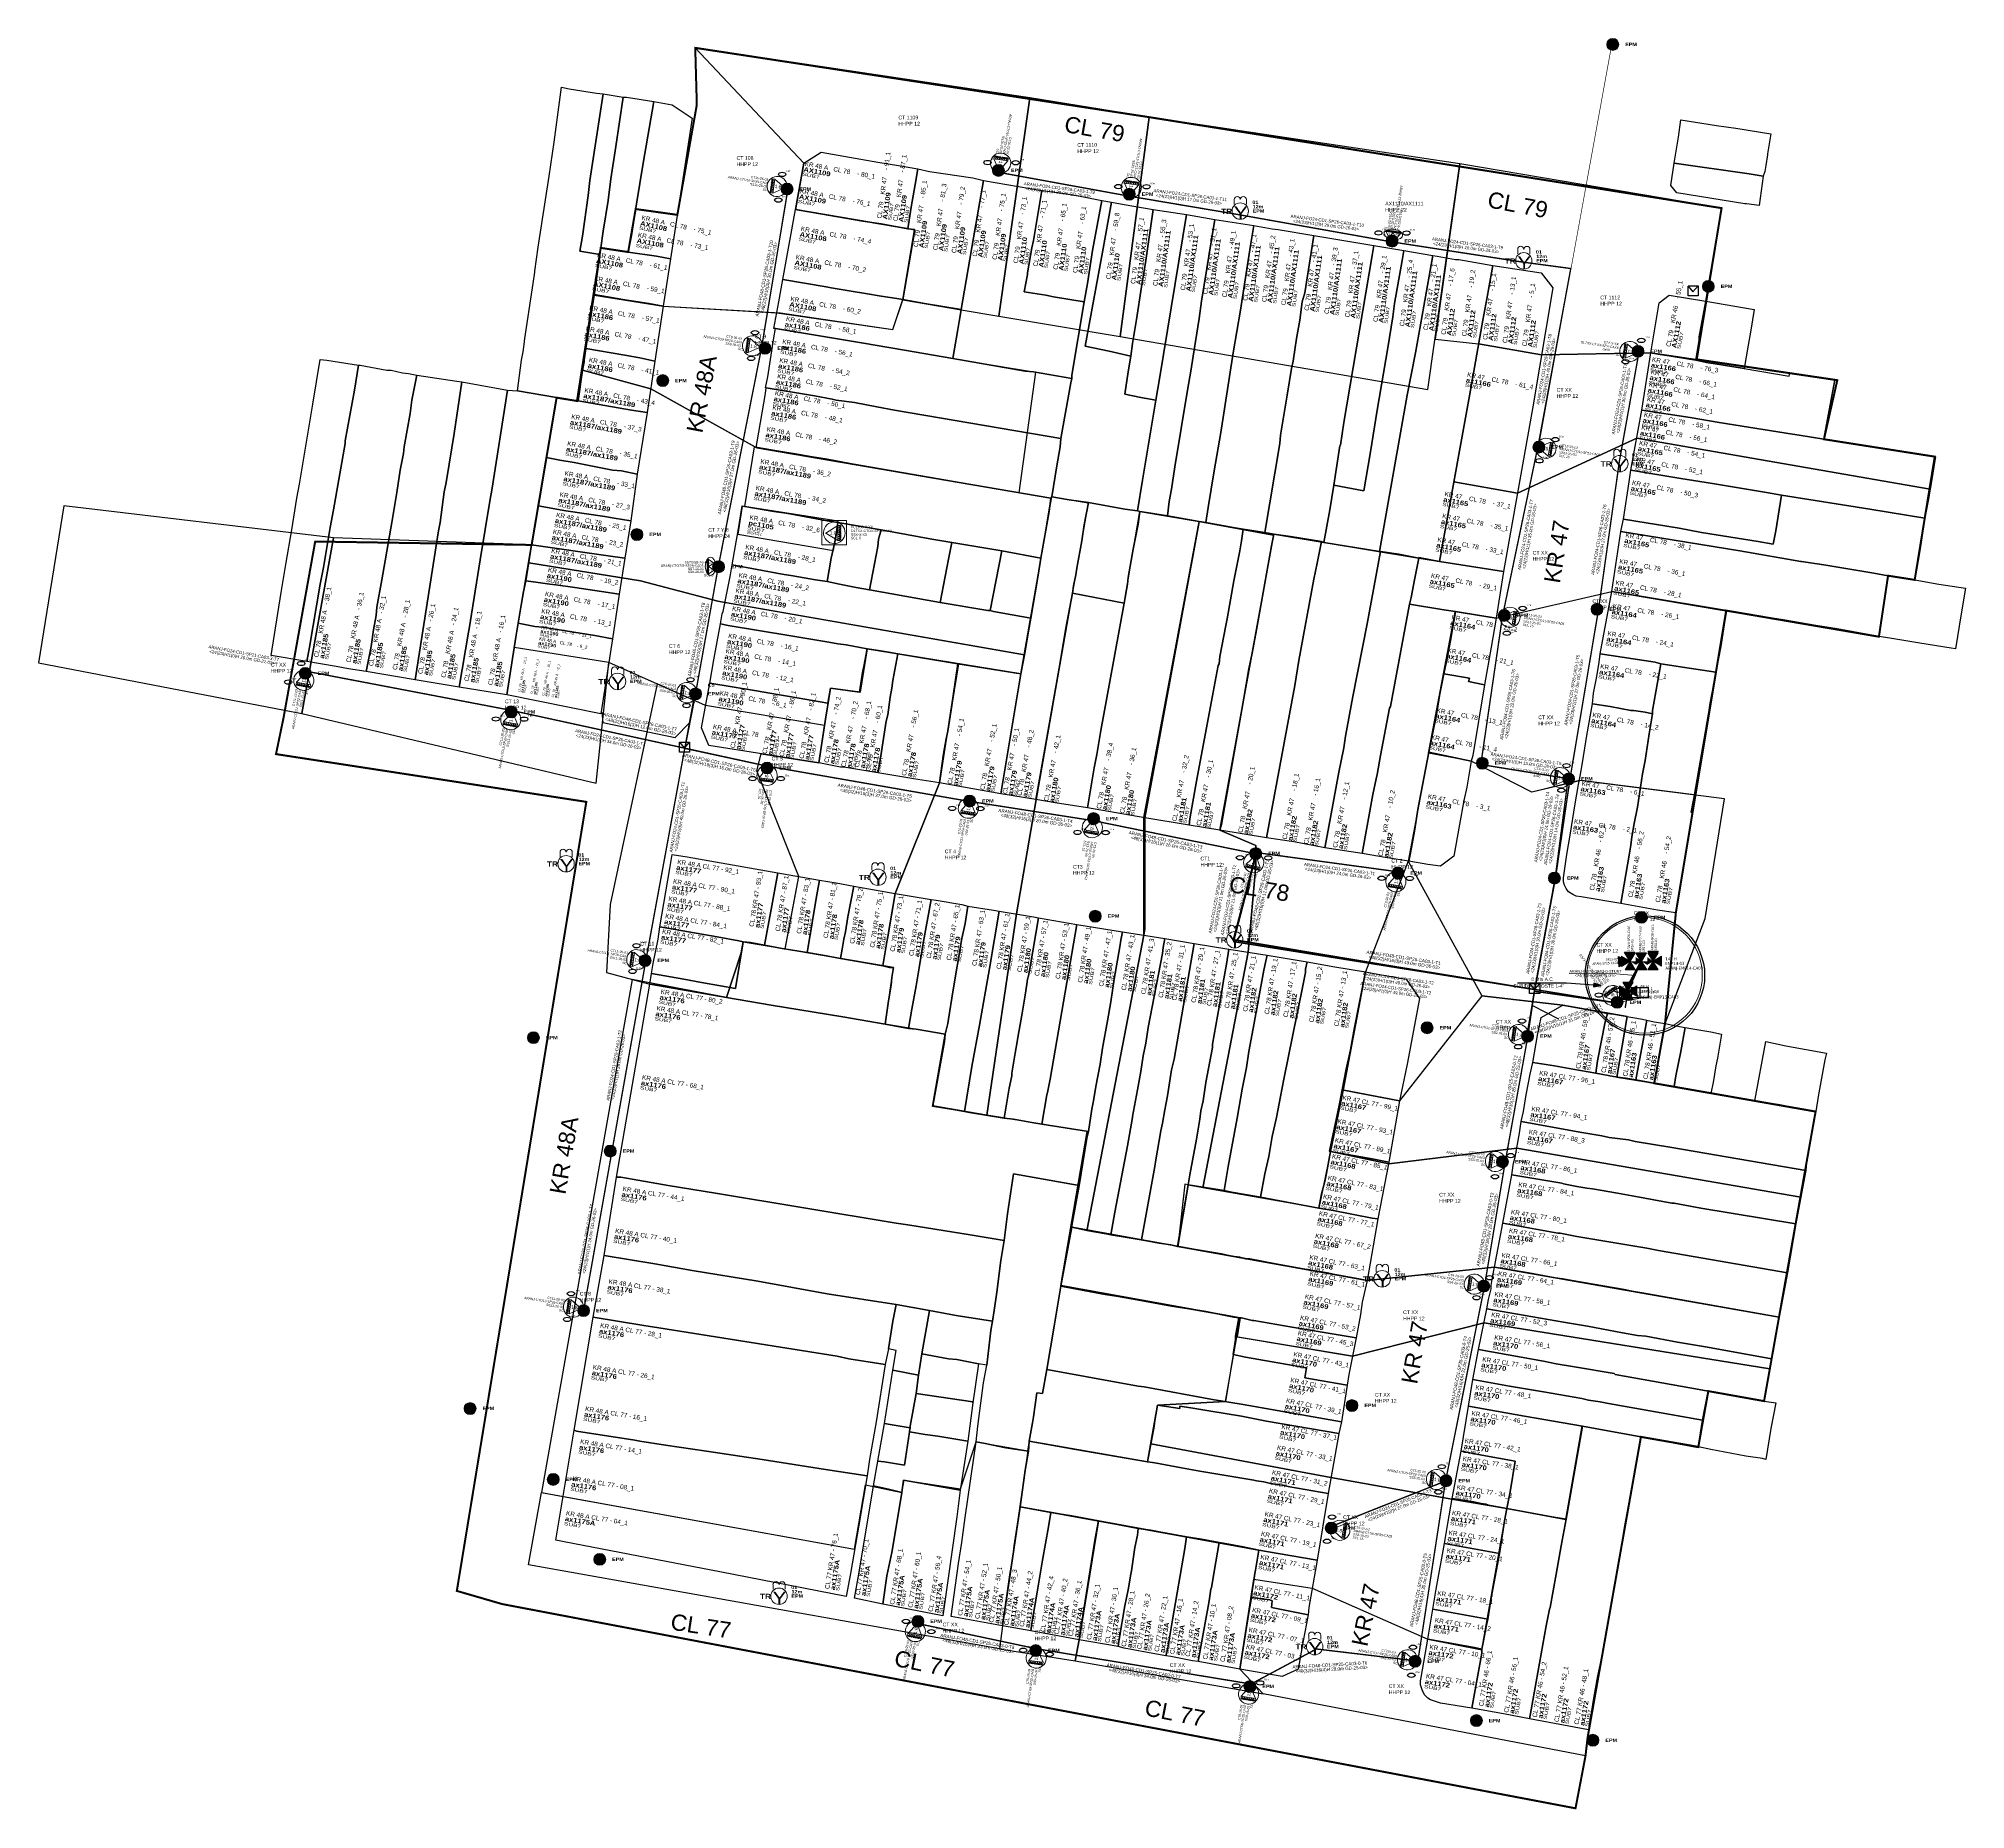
# Model space of a CAD drawing. Header units: inches. Extents: x -75.59 to -67.86, y 4.63 to 13.89.
# Drawn here: x -75.557901 to -75.555585, y 6.270355 to 6.272484 of the extents above; entities that cross this region are included whole.
import ezdxf
from ezdxf.enums import TextEntityAlignment as Align

# ---------------------------------------------------------------- set-up
doc = ezdxf.new("R2010")
doc.units = ezdxf.units.IN
doc.header["$MEASUREMENT"] = 0
doc.linetypes.add('DASHED', pattern=[0.75, 0.5, -0.25])
for name, color, linetype in [('CAM 2F1 ALAMO NUEVA', 6, 'Continuous'), ('COBERTURA CTO', 30, 'Continuous'), ('COBERTURA EMPALME', 2, 'Continuous'), ('COBERTURA PC', 6, 'Continuous'), ('CRUCE AMERICANO NUEVO', 6, 'Continuous'), ('CTO POSTE 16 PUERTOS', 1, 'Continuous'), ('EMP FTTH 144 H', 3, 'Continuous'), ('EMP FTTH 48 H', 3, 'Continuous'), ('MALLA VIAL', 250, 'Continuous'), ('MANZANAS', 250, 'Continuous'), ('MARQUILLA F.O 48', 1, 'Continuous'), ('MENSAJERO', 7, 'Continuous'), ('PLACA ZONA ABIERTA', 9, 'Continuous'), ('PLACAS INT', 6, 'Continuous'), ('PREDIOS', 250, 'Continuous'), ('RESERVA F.O 48', 1, 'Continuous'), ('SP 1ER NIVEL', 1, 'Continuous'), ('SUBIDA A POSTE ALAMO NUEVA', 6, 'Continuous'), ('TEXLABEL', 4, 'Continuous')]:
    doc.layers.add(name, color=color, linetype=linetype)
for name, color, linetype, lineweight in [('CANALIZACION ATP NUEVA', 6, 'Continuous', 0), ('CB 24 H AER', 3, 'DASHED', 0), ('CB 24 H CAN', 3, 'Continuous', 0), ('CB 48 H AER', 1, 'DASHED', 0), ('CB 48 H CAN_FEE', 1, 'Continuous', 0), ('CTO INDOOR', 10, 'Continuous', 0), ('CTO POSTE', 10, 'Continuous', 0), ('MARQUILLA F.O 24', 3, 'Continuous', 0), ('MARQUILLA STUB', 3, 'Continuous', 15), ('MARQUILLA STUB 24', 3, 'Continuous', 15), ('POSTE EPM', 1, 'Continuous', 20), ('STUB', 2, 'DASHED', 0), ('TEXTO OBRA CIVIL', 1, 'Continuous', 0)]:
    doc.layers.add(name, color=color, linetype=linetype, lineweight=lineweight)
doc.styles.add('ARIAL', font='arial.ttf')
doc.styles.add('ARIAL_BLACK', font='')
doc.styles.add('BOOK', font='BOOKOS.TTF')
doc.styles.add('Legend', font='calibri.ttf')
doc.styles.add('romans', font='romans.shx', dxfattribs={"height": 0.5})
doc.styles.get("Standard").update_dxf_attribs({"font": 'arial.ttf'})
doc.styles.add('style2', font='verdana.ttf', dxfattribs={"height": 0.1})
doc.styles.add('TEXT VARIOS', font='tahoma.ttf', dxfattribs={"height": 0.3})
doc.styles.add('TXT CTO Y SS', font='arial.ttf', dxfattribs={"height": 0.5})
doc.styles.add('TXT SP', font='tahoma.ttf', dxfattribs={"height": 0.3})
doc.styles.get('ARIAL_BLACK').set_extended_font_data('Arial Black', bold=True)
doc.linetypes.add('CERCA_LINE', pattern='A,12.7,-5.08,["X",Standard,S=2.54,R=0,X=-2.54,Y=-1.27],-2.08', length=19.86)

# ---------------------------------------------------------------- blocks, each defined once
blk = doc.blocks.new('POSTE EPM')
at = {"layer": 'POSTE EPM'}
h = blk.add_hatch(color=256, dxfattribs=at)
h.dxf.hatch_style = 1
h.paths.add_polyline_path([(-0.72, 0, 1), (0.72, 0, 1)])
blk.add_circle((0, 0), 0.717, dxfattribs=at)
at = {"layer": 'POSTE EPM', "color": 251, "true_color": 0x545454, "insert": (1.49, 0.21), "char_height": 0.405, "attachment_point": 1, "style": 'ARIAL_BLACK'}
blk.add_mtext_dynamic_manual_height_columns('EPM', width=1.3394, gutter_width=1, heights=[0], dxfattribs=at)
at = {"layer": 'POSTE EPM', "color": 251, "true_color": 0x545454, "style": 'ARIAL_BLACK'}
for tag, p in [('NO_POSTE', (1.46, 0.85)), ('ALTURA(m)', (1.5, 0.32))]:
    blk.add_attdef(tag, p, '', height=0.405, dxfattribs=at)
at = {"layer": 'POSTE EPM', "color": 251, "true_color": 0x545454, "flags": 1}
for tag, p in [('VANO', (1.49, -0.75)), ('TRANSFORMADOR', (1.49, -1.58)), ('SECUNDARIA', (1.49, -1.97)), ('PRIMARIA', (1.49, -1.18)), ('ILUMINARIA', (1.49, -2.36)), ('ATRIBUTO1', (1.49, -4.73)), ('TELEVISION', (1.49, -3.15)), ('TELEFONIA', (1.49, -3.95)), ('FIBRA_OPTICA', (1.49, -2.76)), ('DISTANCIA(m)', (1.49, -3.54)), ('DIRECCION', (1.49, -4.34)), ('ATRIBUTO2', (1.49, -5.12)), ('ATRIBUTO3', (1.49, -5.52))]:
    blk.add_attdef(tag, p, '', height=0.328, dxfattribs=at)
blk = doc.blocks.new('POSTE EPM TR')
at = {"layer": 'POSTE EPM'}
blk.add_hatch(color=256, dxfattribs=at).paths.add_polyline_path([(-0.07, -1.01), (-0.07, -0.35), (-0.73, 0.55), (-0.45, 0.55), (-0.12, 0.07), (-0.1, 0.06), (-0.09, 0.04), (-0.08, 0.02), (-0.07, 0), (-0.05, -0.01), (-0.04, -0.04), (-0.03, -0.05), (-0.02, -0.07), (-0.01, -0.09), (0.01, -0.1), (0.02, -0.12), (0.03, -0.14), (0.04, -0.16), (0.06, -0.17), (0.06, -0.19), (0.07, -0.16), (0.08, -0.15), (0.09, -0.14), (0.09, -0.11), (0.11, -0.1), (0.12, -0.09), (0.13, -0.06), (0.14, -0.05), (0.16, -0.03), (0.17, -0.01), (0.18, 0.01), (0.21, 0.02), (0.22, 0.05), (0.23, 0.07), (0.24, 0.09), (0.24, 0.09), (0.58, 0.55), (0.84, 0.55), (0.16, -0.35), (0.16, -1.01)])
at = {"layer": 'POSTE EPM', "lineweight": 0}
blk.add_lwpolyline([(0.74, 1.37, 0.999938), (0.01, 1.37, 0.999938), (-0.73, 1.37)], format="xyb", dxfattribs=at)
for points in [[(-0.71, 1.37), (-0.71, 0.84)], [(0.74, 0.84), (0.74, 1.37)]]:
    blk.add_lwpolyline(points, dxfattribs=at)
blk.add_circle((0, -0.01), 0.988, dxfattribs=at)
at = {"layer": 'POSTE EPM', "insert": (-2.3, 0.28), "char_height": 0.625, "attachment_point": 1, "style": 'ARIAL_BLACK'}
blk.add_mtext_dynamic_manual_height_columns('TR', width=1.3394, gutter_width=1, heights=[0], dxfattribs=at)
at = {"layer": 'POSTE EPM', "color": 251, "true_color": 0x545454, "insert": (1.49, 0.21), "char_height": 0.405, "attachment_point": 1, "style": 'ARIAL_BLACK'}
blk.add_mtext_dynamic_manual_height_columns('EPM', width=1.3394, gutter_width=1, heights=[0], dxfattribs=at)
at = {"layer": 'POSTE EPM', "color": 251, "true_color": 0x545454, "style": 'ARIAL_BLACK'}
for tag, p in [('NO_POSTE', (1.46, 0.85)), ('ALTURA(m)', (1.5, 0.32))]:
    blk.add_attdef(tag, p, '', height=0.405, dxfattribs=at)
at = {"layer": 'POSTE EPM', "color": 251, "true_color": 0x545454, "flags": 1}
for tag, p in [('TRANSFORMADOR', (1.49, -1.58)), ('SECUNDARIA', (1.49, -1.97)), ('PRIMARIA', (1.49, -1.18)), ('ILUMINARIA', (1.49, -2.36)), ('ATRIBUTO1', (1.49, -4.71)), ('TELEVISION', (1.49, -3.15)), ('TELEFONIA', (1.51, -3.93)), ('FIBRA_OPTICA', (1.49, -2.76)), ('DISTANCIA(m)', (1.49, -3.54)), ('DIRECCION', (1.51, -4.32)), ('ATRIBUTO2', (1.49, -5.1)), ('ATRIBUTO3', (1.49, -5.49))]:
    blk.add_attdef(tag, p, '', height=0.328, dxfattribs=at)
blk = doc.blocks.new('PLACAS ZONA ABIERTA')
at = {"style": 'Legend'}
blk.add_text('CL 82 KR 79 - 03_3', height=0.00001, rotation=318.5317, dxfattribs=at).set_placement((-0.37, -0.08))
blk.add_attdef('DIRECCION_HHPP', (0, 0), '', height=1)
blk.add_attdef('NOMBRE_PREDIO', (0, 1.27), '', height=1.03, dxfattribs=at)
at = {"color": 4, "width": 0.560951}
blk.add_attdef('SUBCLUSTER', text='', height=0.723, rotation=359.3319, dxfattribs=at).set_placement((-0.09, -2.18), (3.72, -2.23), align=Align.FIT)
at = {"color": 1, "flags": 1}
for tag, rotation, width, p, p2 in [('ATRIBUTO3', 359.661, 0.560841, (0.03, -3.11), (3.21, -3.13)), ('ATRIBUTO1', 359.5618, 0.571131, (4.31, -2.2), (7.55, -2.22))]:
    blk.add_attdef(tag, text='', height=0.723, rotation=rotation, dxfattribs=dict(at, width=width)).set_placement(p, p2, align=Align.FIT)
at = {"color": 215, "true_color": 0xa953a0, "style": 'ARIAL_BLACK'}
blk.add_attdef('CTO_ASOCIADA', (-0.03, -1.26), '', height=1.03, dxfattribs=at)
at = {"color": 1, "width": 0.560951, "flags": 1}
blk.add_attdef('ATRIBUTO2', (7.89, -2.25), '', height=0.723, rotation=359.3319, dxfattribs=at)
blk = doc.blocks.new('PLACAS INT')
blk.add_attdef('DIRECCION_HHPP', (0, 0), '', height=1)
at = {"style": 'Legend'}
blk.add_attdef('NOMBRE_PREDIO', (0, 1.27), '', height=1.03, dxfattribs=at)
at = {"color": 4, "width": 0.570352}
blk.add_attdef('SUBCLUSTER', text='', height=0.723, rotation=359.3319, dxfattribs=at).set_placement((-0.09, -2.18), (3.72, -2.23), align=Align.FIT)
at = {"color": 1, "flags": 1}
for tag, rotation, width, p, p2 in [('ATRIBUTO3', 359.661, 0.556225, (0.03, -3.11), (3.21, -3.13)), ('ATRIBUTO1', 359.5618, 0.598901, (4.31, -2.2), (7.55, -2.22))]:
    blk.add_attdef(tag, text='', height=0.723, rotation=rotation, dxfattribs=dict(at, width=width)).set_placement(p, p2, align=Align.FIT)
at = {"color": 215, "true_color": 0xa953a0, "style": 'ARIAL_BLACK'}
blk.add_attdef('CTO_ASOCIADA', (-0.03, -1.26), '', height=1.03, dxfattribs=at)
at = {"color": 1, "width": 0.560951, "flags": 1}
blk.add_attdef('ATRIBUTO2', (7.89, -2.25), '', height=0.723, rotation=359.3319, dxfattribs=at)
at = {"layer": 'TEXLABEL', "style": 'Legend'}
blk.add_text('CL 82 KR 79 - 03_3', height=0.00001, rotation=318.5317, dxfattribs=at).set_placement((-0.37, -0.08))
blk = doc.blocks.new('*U94')
at = {"layer": 'CTO INDOOR', "lineweight": 0}
h = blk.add_hatch(color=1, dxfattribs=at)
h.dxf.hatch_style = 1
edge = h.paths.add_edge_path()
edge.add_arc((0, 0), 0.0435, -0.1242, 359.8758)
h = blk.add_hatch(color=256, dxfattribs=at)
h.dxf.hatch_style = 1
edge = h.paths.add_edge_path()
edge.add_arc((1.25, 0.57), 0.0458, -0.1242, 359.8758)
edge = h.paths.add_edge_path()
edge.add_arc((1.25, 0.41), 0.0458, -0.1242, 359.8758)
edge = h.paths.add_edge_path()
edge.add_arc((1.25, 0.26), 0.0458, -0.1242, 359.8758)
edge = h.paths.add_edge_path()
edge.add_arc((1.25, 0.09), 0.0458, -0.1242, 359.8758)
edge = h.paths.add_edge_path()
edge.add_arc((1.25, -0.07), 0.0458, -0.1242, 359.8758)
edge = h.paths.add_edge_path()
edge.add_arc((1.25, -0.23), 0.0458, -0.1242, 359.8758)
edge = h.paths.add_edge_path()
edge.add_arc((1.25, -0.36), 0.0458, -0.1242, 359.8758)
edge = h.paths.add_edge_path()
edge.add_arc((1.25, -0.54), 0.0458, -0.1242, 359.8758)
at = {"layer": 'CTO INDOOR', "color": 1, "lineweight": 0}
for p, q in [((0.04, 0), (1.04, 0.63)), ((0.04, 0), (1.03, -0.63)), ((1.03, -0.63), (1.04, 0.63)), ((1.03, 0.18), (1.2, 0.18)), ((1.03, 0.03), (1.2, 0.03)), ((1.04, 0.63), (1.2, 0.63)), ((1.04, 0.5), (1.2, 0.5)), ((1.04, 0.34), (1.2, 0.33)), ((1.2, 0.63), (1.2, -0.63)), ((1.2, 0.5), (1.2, 0.63)), ((1.03, -0.13), (1.2, -0.13)), ((1.03, -0.29), (1.2, -0.3)), ((1.03, -0.45), (1.2, -0.45)), ((1.2, -0.63), (1.03, -0.63))]:
    blk.add_line(p, q, dxfattribs=at)
at = {"layer": 'CTO INDOOR', "color": 2, "lineweight": 0, "true_color": 0xf1eb1f}
blk.add_lwpolyline([(1.76, 1.03), (-0.29, 1.03), (-0.29, -0.98), (1.76, -0.98)], close=True, dxfattribs=at)
at = {"layer": 'CTO INDOOR', "color": 1, "lineweight": 0}
for centre in [(1.25, 0.57), (1.25, 0.41), (1.25, 0.26), (1.25, 0.09), (1.25, -0.07), (1.25, -0.23), (1.25, -0.36), (1.25, -0.54)]:
    blk.add_circle(centre, 0.0458, dxfattribs=at)
at = {"layer": 'CTO INDOOR', "color": 2, "lineweight": 0, "true_color": 0xf1eb1f}
blk.add_ellipse((0.74, 0.02), major_axis=(-0.479, 0.761), ratio=1, start_param=4.159629210123316, end_param=10.4428145173029, dxfattribs=at)
at = {"layer": 'CTO INDOOR', "lineweight": 0, "attachment_point": 1, "rotation": 359.8758}
for s, width, heights, insert, char_height in [('1:8', 19.8848, [0], (0.36, 0.16), 0.3), ('\\pxsm0.95;1\\P2\\P3\\P4\\P5\\P6\\P7\\P8', 29.0804, [126.73], (1.09, 0.62), 0.0983)]:
    blk.add_mtext_dynamic_manual_height_columns(s, width=width, gutter_width=11.52, heights=heights, dxfattribs=dict(at, insert=insert, char_height=char_height))
at = {"layer": 'CTO INDOOR', "lineweight": 0, "style": 'TXT CTO Y SS'}
for tag, p in [('OSPCTONAME', (2.12, 0.08)), ('NAMECTO', (2.12, 0.4)), ('SSNAME', (2.12, -0.24))]:
    blk.add_attdef(tag, p, '', height=0.209, rotation=0, dxfattribs=at)
at = {"layer": 'CTO INDOOR', "color": 5, "lineweight": 0, "style": 'TXT CTO Y SS'}
blk.add_attdef('SUBCLUSTER', (2.12, -0.52), '', height=0.209, rotation=0, dxfattribs=at)
at = {"layer": 'CTO INDOOR', "color": 5, "lineweight": 0, "style": 'TXT CTO Y SS', "flags": 1}
for tag, p in [('ATRIBUTO1', (2.15, -0.86)), ('ATRIBUTO2', (2.15, -1.15)), ('ATRIBUTO3', (2.15, -1.43))]:
    blk.add_attdef(tag, p, '', height=0.209, rotation=0, dxfattribs=at)
blk = doc.blocks.new('*U184')
at = {"layer": 'CTO POSTE', "lineweight": 0}
h = blk.add_hatch(color=256, dxfattribs=at)
h.dxf.hatch_style = 1
edge = h.paths.add_edge_path()
edge.add_arc((-1.17, 0.53), 0.0427, -179.8758, 180.1242, ccw=False)
edge = h.paths.add_edge_path()
edge.add_arc((-1.17, 0.38), 0.0427, -179.8758, 180.1242, ccw=False)
edge = h.paths.add_edge_path()
edge.add_arc((-1.17, 0.24), 0.0427, -179.8758, 180.1242, ccw=False)
edge = h.paths.add_edge_path()
edge.add_arc((-1.16, 0.09), 0.0427, -179.8758, 180.1242, ccw=False)
edge = h.paths.add_edge_path()
edge.add_arc((-1.16, -0.07), 0.0427, -179.8758, 180.1242, ccw=False)
edge = h.paths.add_edge_path()
edge.add_arc((-1.16, -0.21), 0.0427, -179.8758, 180.1242, ccw=False)
edge = h.paths.add_edge_path()
edge.add_arc((-1.16, -0.34), 0.0427, -179.8758, 180.1242, ccw=False)
edge = h.paths.add_edge_path()
edge.add_arc((-1.16, -0.5), 0.0427, -179.8758, 180.1242, ccw=False)
h = blk.add_hatch(color=1, dxfattribs=at)
h.dxf.hatch_style = 1
edge = h.paths.add_edge_path()
edge.add_arc((0, 0), 0.0406, -179.8758, 180.1242, ccw=False)
at = {"layer": 'CTO POSTE', "color": 1, "lineweight": 0}
for p, q in [((-0.97, 0.59), (-1.12, 0.59)), ((-1.12, 0.59), (-1.12, -0.59)), ((-1.12, 0.47), (-1.12, 0.59)), ((-0.97, 0.47), (-1.12, 0.47)), ((-0.97, 0.31), (-1.12, 0.31)), ((-0.97, 0.17), (-1.12, 0.17)), ((-0.97, 0.03), (-1.12, 0.03)), ((-0.04, 0), (-0.97, 0.59)), ((-0.96, -0.59), (-0.97, 0.59)), ((-0.04, 0), (-0.96, -0.59)), ((-0.97, -0.12), (-1.12, -0.12)), ((-0.96, -0.28), (-1.12, -0.28)), ((-0.96, -0.42), (-1.12, -0.42)), ((-1.12, -0.59), (-0.96, -0.59))]:
    blk.add_line(p, q, dxfattribs=at)
for centre in [(-1.17, 0.53), (-1.17, 0.38), (-1.17, 0.24), (-1.16, 0.09), (-1.16, -0.07), (-1.16, -0.21), (-1.16, -0.34), (-1.16, -0.5)]:
    blk.add_circle(centre, 0.0427, dxfattribs=at)
at = {"layer": 'CTO POSTE', "color": 2, "lineweight": 0, "true_color": 0xf1eb1f, "extrusion": (0, 0, -1)}
blk.add_ellipse((-0.69, 0.02), major_axis=(0.447, 0.71), ratio=1, start_param=4.159629210123316, end_param=10.4428145173029, dxfattribs=at)
at = {"layer": 'CTO POSTE', "lineweight": 0, "attachment_point": 3, "rotation": 0.1242}
for s, width, heights, insert, char_height in [('\\pxsm0.95;1\\P2\\P3\\P4\\P5\\P6\\P7\\P8', 27.1438, [118.29], (-1.02, 0.58), 0.0917), ('1:8', 18.5606, [0], (-0.34, 0.15), 0.28)]:
    blk.add_mtext_dynamic_manual_height_columns(s, width=width, gutter_width=10.76, heights=heights, dxfattribs=dict(at, insert=insert, char_height=char_height))
at = {"layer": 'CTO POSTE', "lineweight": 0, "style": 'TXT CTO Y SS'}
for tag, p in [('OSPCTONAME', (-4.85, 0.07)), ('NAMECTO', (-2.96, 0.37)), ('SSNAME', (-2.95, -0.22))]:
    blk.add_attdef(tag, p, '', height=0.195, rotation=0, dxfattribs=at)
at = {"layer": 'CTO POSTE', "color": 5, "lineweight": 0, "style": 'TXT CTO Y SS', "flags": 1}
for tag, p in [('ATRIBUTO1', (-1.87, -0.81)), ('ATRIBUTO2', (-1.87, -1.08)), ('ATRIBUTO3', (-1.87, -1.34))]:
    blk.add_attdef(tag, p, '', height=0.195, rotation=0, dxfattribs=at)
at = {"layer": 'CTO POSTE', "color": 5, "lineweight": 0, "style": 'TXT CTO Y SS'}
blk.add_attdef('SUBCLUSTER', (-1.84, -0.5), '', height=0.195, rotation=0, dxfattribs=at)
blk = doc.blocks.new('*U325')
at = {"layer": 'CTO POSTE 16 PUERTOS', "lineweight": 0}
h = blk.add_hatch(color=256, dxfattribs=at)
h.dxf.hatch_style = 1
edge = h.paths.add_edge_path()
edge.add_arc((0.81, 0.3), 0.0547, 180.1242, 540.1242, ccw=False)
edge = h.paths.add_edge_path()
edge.add_arc((0.81, 0.1), 0.0547, 180.1242, 540.1242, ccw=False)
edge = h.paths.add_edge_path()
edge.add_arc((0.81, -0.07), 0.0547, 180.1242, 540.1242, ccw=False)
edge = h.paths.add_edge_path()
edge.add_arc((0.81, -0.27), 0.0547, 180.1242, 540.1242, ccw=False)
edge = h.paths.add_edge_path()
edge.add_arc((0.81, -0.47), 0.0547, 180.1242, 540.1242, ccw=False)
edge = h.paths.add_edge_path()
edge.add_arc((0.81, -0.66), 0.0547, 180.1242, 540.1242, ccw=False)
edge = h.paths.add_edge_path()
edge.add_arc((0.82, -0.82), 0.0547, 180.1242, 540.1242, ccw=False)
edge = h.paths.add_edge_path()
edge.add_arc((0.82, -1.03), 0.0547, 180.1242, 540.1242, ccw=False)
h = blk.add_hatch(color=256, dxfattribs=at)
h.dxf.hatch_style = 1
edge = h.paths.add_edge_path()
edge.add_arc((0.82, -1.22), 0.0547, 180.1242, 540.1242, ccw=False)
edge = h.paths.add_edge_path()
edge.add_arc((0.82, -1.41), 0.0547, 180.1242, 540.1242, ccw=False)
edge = h.paths.add_edge_path()
edge.add_arc((0.82, -1.59), 0.0547, 180.1242, 540.1242, ccw=False)
edge = h.paths.add_edge_path()
edge.add_arc((0.82, -1.79), 0.0547, 180.1242, 540.1242, ccw=False)
edge = h.paths.add_edge_path()
edge.add_arc((0.82, -1.98), 0.0547, 180.1242, 540.1242, ccw=False)
edge = h.paths.add_edge_path()
edge.add_arc((0.82, -2.17), 0.0547, 180.1242, 540.1242, ccw=False)
edge = h.paths.add_edge_path()
edge.add_arc((0.82, -2.33), 0.0547, 180.1242, 540.1242, ccw=False)
edge = h.paths.add_edge_path()
edge.add_arc((0.82, -2.54), 0.0547, 180.1242, 540.1242, ccw=False)
h = blk.add_hatch(color=1, dxfattribs=at)
h.dxf.hatch_style = 1
edge = h.paths.add_edge_path()
edge.add_arc((2.31, -0.38), 0.0519, 180.1242, 540.1242, ccw=False)
h = blk.add_hatch(color=1, dxfattribs=at)
h.dxf.hatch_style = 1
edge = h.paths.add_edge_path()
edge.add_arc((2.31, -1.9), 0.0519, 180.1242, 540.1242, ccw=False)
at = {"layer": 'CTO POSTE 16 PUERTOS', "color": 1, "lineweight": 0}
for p, q in [((1.07, 0.37), (0.87, 0.37)), ((0.87, 0.37), (0.87, -1.14)), ((0.87, 0.22), (0.87, 0.37)), ((1.07, 0.22), (0.87, 0.22)), ((1.07, 0.02), (0.87, 0.02)), ((2.26, -0.38), (1.07, 0.37)), ((1.07, -1.14), (1.07, 0.37)), ((1.07, -0.17), (0.87, -0.17)), ((1.07, -0.35), (0.87, -0.35)), ((1.07, -0.54), (0.87, -0.54)), ((1.07, -0.74), (0.87, -0.74)), ((1.07, -0.92), (0.87, -0.92)), ((0.87, -1.14), (1.07, -1.14)), ((1.07, -1.14), (0.87, -1.14)), ((0.87, -1.14), (0.87, -2.65)), ((0.87, -1.3), (0.87, -1.14)), ((1.07, -1.3), (0.87, -1.3)), ((1.07, -1.5), (0.87, -1.5)), ((1.07, -1.68), (0.87, -1.68)), ((1.07, -1.86), (0.87, -1.86)), ((1.07, -2.05), (0.87, -2.06)), ((1.07, -2.25), (0.87, -2.25)), ((1.07, -2.43), (0.87, -2.43)), ((0.87, -2.64), (1.07, -2.64)), ((2.26, -0.38), (1.07, -1.14)), ((2.26, -1.89), (1.07, -1.14)), ((1.07, -2.65), (1.07, -1.14)), ((2.26, -1.89), (1.07, -2.65))]:
    blk.add_line(p, q, dxfattribs=at)
for centre in [(0.81, 0.3), (0.81, 0.1), (0.81, -0.07), (0.81, -0.27), (0.81, -0.47), (0.81, -0.66), (0.82, -0.82), (0.82, -1.03), (0.82, -1.22), (0.82, -1.41), (0.82, -1.59), (0.82, -1.79), (0.82, -1.98), (0.82, -2.17), (0.82, -2.33), (0.82, -2.54)]:
    blk.add_circle(centre, 0.0547, dxfattribs=at)
at = {"layer": 'CTO POSTE 16 PUERTOS', "color": 2, "lineweight": 0, "true_color": 0xf1eb1f, "extrusion": (0, 0, -1)}
blk.add_ellipse((1.45, -1.08), major_axis=(0, 1.95), ratio=0.553658, start_param=4.159629210123316, end_param=10.4428145173029, dxfattribs=at)
at = {"layer": 'CTO INDOOR', "color": 5, "lineweight": 0, "style": 'TXT CTO Y SS', "flags": 1}
for tag, p in [('ATRIBUTO1', (0, -4)), ('ATRIBUTO2', (0, -4.7)), ('ATRIBUTO3', (0, -5.38))]:
    blk.add_attdef(tag, p, '', height=0.508, dxfattribs=at)
at = {"layer": 'CTO INDOOR', "color": 5, "lineweight": 0, "style": 'TXT CTO Y SS'}
blk.add_attdef('SUBCLUSTER', (0.09, -3.18), '', height=0.508, dxfattribs=at)
at = {"layer": 'CTO POSTE 16 PUERTOS', "lineweight": 0, "attachment_point": 3, "rotation": 0.1242}
for s, width, heights, insert, char_height in [('\\pxsm0.95;1\\P2\\P3\\P4\\P5\\P6\\P7\\P8', 12.014, [52.36], (1, 0.36), 0.1175), ('\\pxsm0.95;9\\P10\\P11\\P12\\P13\\P14\\P15\\P16', 12.014, [52.36], (1.06, -1.17), 0.1175), ('1:8', 8.215, [0], (1.88, -0.2), 0.359), ('1:8', 8.215, [0], (1.88, -1.71), 0.359)]:
    blk.add_mtext_dynamic_manual_height_columns(s, width=width, gutter_width=4.76, heights=heights, dxfattribs=dict(at, insert=insert, char_height=char_height))
at = {"layer": 'CTO POSTE 16 PUERTOS', "lineweight": 0}
for tag, p, style in [('OSPCTONAME', (-3.97, -0.47), 'style2'), ('OLT-CA-SPX-X', (-8.97, -1.17), 'style2'), ('OSPSSNAME1', (-3.31, -1.85), 'TXT CTO Y SS'), ('OSPSSNAME2', (-3.31, -2.47), 'TXT CTO Y SS')]:
    blk.add_attdef(tag, p, '', height=0.5, dxfattribs=dict(at, style=style))
blk = doc.blocks.new('*U497')
at = {"layer": 'CTO POSTE', "lineweight": 0}
h = blk.add_hatch(color=256, dxfattribs=at)
h.dxf.hatch_style = 1
edge = h.paths.add_edge_path()
edge.add_arc((-1.2, 0.44), 0.0427, 135.4763, 495.4763)
edge = h.paths.add_edge_path()
edge.add_arc((-1.1, 0.54), 0.0427, 135.4763, 495.4763)
edge = h.paths.add_edge_path()
edge.add_arc((-1, 0.64), 0.0427, 135.4763, 495.4763)
edge = h.paths.add_edge_path()
edge.add_arc((-0.89, 0.75), 0.0427, 135.4763, 495.4763)
edge = h.paths.add_edge_path()
edge.add_arc((-0.79, 0.86), 0.0427, 135.4763, 495.4763)
edge = h.paths.add_edge_path()
edge.add_arc((-0.68, 0.97), 0.0427, 135.4763, 495.4763)
edge = h.paths.add_edge_path()
edge.add_arc((-0.59, 1.06), 0.0427, 135.4763, 495.4763)
edge = h.paths.add_edge_path()
edge.add_arc((-0.48, 1.17), 0.0427, 135.4763, 495.4763)
h = blk.add_hatch(color=1, dxfattribs=at)
h.dxf.hatch_style = 1
edge = h.paths.add_edge_path()
edge.add_arc((0, 0), 0.0406, 135.4763, 495.4763)
at = {"layer": 'CTO POSTE', "color": 1, "lineweight": 0}
for p, q in [((-1.22, 0.36), (-0.39, 1.21)), ((-1.13, 0.45), (-1.22, 0.36)), ((-1.11, 0.25), (-1.22, 0.36)), ((-1.02, 0.34), (-1.13, 0.45)), ((-0.28, 1.1), (-1.11, 0.25)), ((-0.03, 0.02), (-1.11, 0.25)), ((-0.91, 0.45), (-1.02, 0.56)), ((-0.81, 0.56), (-0.92, 0.67)), ((-0.71, 0.66), (-0.82, 0.77)), ((-0.6, 0.76), (-0.72, 0.87)), ((-0.5, 0.87), (-0.61, 0.98)), ((-0.4, 0.97), (-0.51, 1.08)), ((-0.39, 1.21), (-0.28, 1.1)), ((-0.03, 0.02), (-0.28, 1.1))]:
    blk.add_line(p, q, dxfattribs=at)
for centre in [(-1.2, 0.44), (-1.1, 0.54), (-1, 0.64), (-0.89, 0.75), (-0.79, 0.86), (-0.68, 0.97), (-0.59, 1.06), (-0.48, 1.17)]:
    blk.add_circle(centre, 0.0427, dxfattribs=at)
at = {"layer": 'CTO POSTE', "color": 2, "lineweight": 0, "true_color": 0xf1eb1f}
blk.add_ellipse((-0.51, 0.47), major_axis=(-0.178, -0.82), ratio=1, start_param=4.159629210123316, end_param=10.4428145173029, dxfattribs=at)
at = {"layer": 'CTO POSTE', "lineweight": 0, "attachment_point": 1, "rotation": 135.4763}
for s, width, heights, insert, char_height in [('\\pxsm0.95;1\\P2\\P3\\P4\\P5\\P6\\P7\\P8', 27.1438, [118.29], (-1.13, 0.3), 0.0917), ('1:8', 18.5606, [0], (-0.34, 0.13), 0.28)]:
    blk.add_mtext_dynamic_manual_height_columns(s, width=width, gutter_width=10.76, heights=heights, dxfattribs=dict(at, insert=insert, char_height=char_height))
at = {"layer": 'CTO POSTE', "color": 5, "lineweight": 0, "style": 'TXT CTO Y SS', "flags": 1}
for tag, p in [('ATRIBUTO3', (-0.4, 2.27)), ('ATRIBUTO1', (-0.77, 1.89)), ('ATRIBUTO2', (-0.58, 2.08))]:
    blk.add_attdef(tag, p, '', height=0.195, rotation=135.6006, dxfattribs=at)
at = {"layer": 'CTO POSTE', "lineweight": 0, "style": 'TXT CTO Y SS'}
for tag, p in [('OSPCTONAME', (-1.37, 1.24)), ('NAMECTO', (-1.57, 1.02)), ('SSNAME', (-1.16, 1.45))]:
    blk.add_attdef(tag, p, '', height=0.195, rotation=135.6006, dxfattribs=at)
at = {"layer": 'CTO POSTE', "color": 5, "lineweight": 0, "style": 'TXT CTO Y SS'}
blk.add_attdef('SUBCLUSTER', (-0.97, 1.64), '', height=0.195, rotation=135.6006, dxfattribs=at)
blk = doc.blocks.new('*U92')
at = {"layer": 'CTO POSTE', "lineweight": 0}
h = blk.add_hatch(color=1, dxfattribs=at)
h.dxf.hatch_style = 1
edge = h.paths.add_edge_path()
edge.add_arc((0, 0), 0.0406, -0.1242, 359.8758)
h = blk.add_hatch(color=256, dxfattribs=at)
h.dxf.hatch_style = 1
edge = h.paths.add_edge_path()
edge.add_arc((1.17, 0.53), 0.0427, -0.1242, 359.8758)
edge = h.paths.add_edge_path()
edge.add_arc((1.17, 0.38), 0.0427, -0.1242, 359.8758)
edge = h.paths.add_edge_path()
edge.add_arc((1.17, 0.24), 0.0427, -0.1242, 359.8758)
edge = h.paths.add_edge_path()
edge.add_arc((1.16, 0.09), 0.0427, -0.1242, 359.8758)
edge = h.paths.add_edge_path()
edge.add_arc((1.16, -0.07), 0.0427, -0.1242, 359.8758)
edge = h.paths.add_edge_path()
edge.add_arc((1.16, -0.21), 0.0427, -0.1242, 359.8758)
edge = h.paths.add_edge_path()
edge.add_arc((1.16, -0.34), 0.0427, -0.1242, 359.8758)
edge = h.paths.add_edge_path()
edge.add_arc((1.16, -0.5), 0.0427, -0.1242, 359.8758)
at = {"layer": 'CTO POSTE', "color": 1, "lineweight": 0}
for p, q in [((0.04, 0), (0.97, 0.59)), ((0.04, 0), (0.96, -0.59)), ((0.96, -0.59), (0.97, 0.59)), ((0.97, 0.59), (1.12, 0.59)), ((0.97, 0.47), (1.12, 0.47)), ((0.97, 0.31), (1.12, 0.31)), ((0.97, 0.17), (1.12, 0.17)), ((0.97, 0.03), (1.12, 0.03)), ((1.12, 0.59), (1.12, -0.59)), ((1.12, 0.47), (1.12, 0.59)), ((0.96, -0.28), (1.12, -0.28)), ((0.96, -0.42), (1.12, -0.42)), ((1.12, -0.59), (0.96, -0.59)), ((0.97, -0.12), (1.12, -0.12))]:
    blk.add_line(p, q, dxfattribs=at)
for centre in [(1.17, 0.53), (1.17, 0.38), (1.17, 0.24), (1.16, 0.09), (1.16, -0.07), (1.16, -0.21), (1.16, -0.34), (1.16, -0.5)]:
    blk.add_circle(centre, 0.0427, dxfattribs=at)
at = {"layer": 'CTO POSTE', "color": 2, "lineweight": 0, "true_color": 0xf1eb1f}
blk.add_ellipse((0.69, 0.02), major_axis=(-0.447, 0.71), ratio=1, start_param=4.159629210123316, end_param=10.4428145173029, dxfattribs=at)
at = {"layer": 'CTO POSTE', "lineweight": 0, "attachment_point": 1, "rotation": 359.8758}
for s, width, heights, insert, char_height in [('1:8', 18.5606, [0], (0.34, 0.15), 0.28), ('\\pxsm0.95;1\\P2\\P3\\P4\\P5\\P6\\P7\\P8', 27.1438, [118.29], (1.02, 0.58), 0.0917)]:
    blk.add_mtext_dynamic_manual_height_columns(s, width=width, gutter_width=10.76, heights=heights, dxfattribs=dict(at, insert=insert, char_height=char_height))
at = {"layer": 'CTO POSTE', "lineweight": 0, "style": 'TXT CTO Y SS'}
for tag, p in [('OSPCTONAME', (1.84, 0.07)), ('NAMECTO', (1.84, 0.37)), ('SSNAME', (1.84, -0.22))]:
    blk.add_attdef(tag, p, '', height=0.195, rotation=0, dxfattribs=at)
at = {"layer": 'CTO POSTE', "color": 5, "lineweight": 0, "style": 'TXT CTO Y SS'}
blk.add_attdef('SUBCLUSTER', (1.84, -0.5), '', height=0.195, rotation=0, dxfattribs=at)
at = {"layer": 'CTO POSTE', "color": 5, "lineweight": 0, "style": 'TXT CTO Y SS', "flags": 1}
for tag, p in [('ATRIBUTO1', (1.87, -0.81)), ('ATRIBUTO2', (1.87, -1.08)), ('ATRIBUTO3', (1.87, -1.34))]:
    blk.add_attdef(tag, p, '', height=0.195, rotation=0, dxfattribs=at)
blk = doc.blocks.new('*U353')
at = {"layer": 'CTO POSTE', "lineweight": 0}
h = blk.add_hatch(color=1, dxfattribs=at)
h.dxf.hatch_style = 1
edge = h.paths.add_edge_path()
edge.add_arc((0, 0), 0.0406, -89.9634, 270.0366, ccw=False)
h = blk.add_hatch(color=256, dxfattribs=at)
h.dxf.hatch_style = 1
edge = h.paths.add_edge_path()
edge.add_arc((-0.53, -1.16), 0.0427, -89.9634, 270.0366, ccw=False)
edge = h.paths.add_edge_path()
edge.add_arc((-0.38, -1.16), 0.0427, -89.9634, 270.0366, ccw=False)
edge = h.paths.add_edge_path()
edge.add_arc((-0.24, -1.16), 0.0427, -89.9634, 270.0366, ccw=False)
edge = h.paths.add_edge_path()
edge.add_arc((-0.09, -1.16), 0.0427, -89.9634, 270.0366, ccw=False)
edge = h.paths.add_edge_path()
edge.add_arc((0.06, -1.16), 0.0427, -89.9634, 270.0366, ccw=False)
edge = h.paths.add_edge_path()
edge.add_arc((0.21, -1.16), 0.0427, -89.9634, 270.0366, ccw=False)
edge = h.paths.add_edge_path()
edge.add_arc((0.34, -1.16), 0.0427, -89.9634, 270.0366, ccw=False)
edge = h.paths.add_edge_path()
edge.add_arc((0.5, -1.16), 0.0427, -89.9634, 270.0366, ccw=False)
at = {"layer": 'CTO POSTE', "color": 1, "lineweight": 0}
for p, q in [((0, -0.04), (-0.59, -0.97)), ((0.59, -0.97), (-0.59, -0.97)), ((-0.59, -0.97), (-0.59, -1.12)), ((-0.59, -1.12), (0.59, -1.12)), ((-0.47, -1.12), (-0.59, -1.12)), ((-0.47, -0.97), (-0.47, -1.12)), ((-0.31, -0.97), (-0.31, -1.12)), ((-0.17, -0.97), (-0.17, -1.12)), ((-0.03, -0.97), (-0.03, -1.12)), ((0, -0.04), (0.59, -0.97)), ((0.12, -0.97), (0.12, -1.12)), ((0.27, -0.97), (0.27, -1.12)), ((0.42, -0.97), (0.42, -1.12)), ((0.59, -1.12), (0.59, -0.97))]:
    blk.add_line(p, q, dxfattribs=at)
for centre in [(-0.53, -1.16), (-0.38, -1.16), (-0.24, -1.16), (-0.09, -1.16), (0.06, -1.16), (0.21, -1.16), (0.34, -1.16), (0.5, -1.16)]:
    blk.add_circle(centre, 0.0427, dxfattribs=at)
at = {"layer": 'CTO POSTE', "color": 2, "lineweight": 0, "true_color": 0xf1eb1f, "extrusion": (0, 0, -1)}
blk.add_ellipse((-0.02, -0.69), major_axis=(-0.71, 0.448), ratio=1, start_param=4.159629210123316, end_param=10.4428145173029, dxfattribs=at)
at = {"layer": 'CTO POSTE', "lineweight": 0, "attachment_point": 3, "rotation": 90.0366}
for s, width, heights, insert, char_height in [('\\pxsm0.95;1\\P2\\P3\\P4\\P5\\P6\\P7\\P8', 27.1438, [118.29], (-0.58, -1.02), 0.0917), ('1:8', 18.5606, [0], (-0.15, -0.34), 0.28)]:
    blk.add_mtext_dynamic_manual_height_columns(s, width=width, gutter_width=10.76, heights=heights, dxfattribs=dict(at, insert=insert, char_height=char_height))
at = {"layer": 'CTO POSTE', "color": 5, "lineweight": 0, "style": 'TXT CTO Y SS'}
blk.add_attdef('SUBCLUSTER', (0.49, -1.84), '', height=0.195, rotation=89.9123, dxfattribs=at)
at = {"layer": 'CTO POSTE', "color": 5, "lineweight": 0, "style": 'TXT CTO Y SS', "flags": 1}
for tag, p in [('ATRIBUTO1', (0.81, -1.88)), ('ATRIBUTO2', (1.08, -1.88)), ('ATRIBUTO3', (1.34, -1.88))]:
    blk.add_attdef(tag, p, '', height=0.195, rotation=89.9123, dxfattribs=at)
at = {"layer": 'CTO POSTE', "lineweight": 0, "style": 'TXT CTO Y SS'}
for tag, p in [('NAMECTO', (-0.37, -2.96)), ('OSPCTONAME', (-0.08, -4.85)), ('SSNAME', (0.22, -2.96))]:
    blk.add_attdef(tag, p, '', height=0.195, rotation=89.9123, dxfattribs=at)
blk = doc.blocks.new('*U354')
at = {"layer": 'CTO POSTE', "lineweight": 0}
h = blk.add_hatch(color=1, dxfattribs=at)
h.dxf.hatch_style = 1
edge = h.paths.add_edge_path()
edge.add_arc((0, 0), 0.0406, -88.9262, 271.0738, ccw=False)
h = blk.add_hatch(color=256, dxfattribs=at)
h.dxf.hatch_style = 1
edge = h.paths.add_edge_path()
edge.add_arc((-0.51, -1.17), 0.0427, -88.9262, 271.0738, ccw=False)
edge = h.paths.add_edge_path()
edge.add_arc((-0.36, -1.17), 0.0427, -88.9262, 271.0738, ccw=False)
edge = h.paths.add_edge_path()
edge.add_arc((-0.22, -1.17), 0.0427, -88.9262, 271.0738, ccw=False)
edge = h.paths.add_edge_path()
edge.add_arc((-0.07, -1.17), 0.0427, -88.9262, 271.0738, ccw=False)
edge = h.paths.add_edge_path()
edge.add_arc((0.09, -1.16), 0.0427, -88.9262, 271.0738, ccw=False)
edge = h.paths.add_edge_path()
edge.add_arc((0.23, -1.16), 0.0427, -88.9262, 271.0738, ccw=False)
edge = h.paths.add_edge_path()
edge.add_arc((0.36, -1.16), 0.0427, -88.9262, 271.0738, ccw=False)
edge = h.paths.add_edge_path()
edge.add_arc((0.52, -1.15), 0.0427, -88.9262, 271.0738, ccw=False)
at = {"layer": 'CTO POSTE', "color": 1, "lineweight": 0}
for p, q in [((0, -0.04), (-0.58, -0.98)), ((0.61, -0.95), (-0.58, -0.98)), ((-0.58, -0.98), (-0.57, -1.13)), ((-0.57, -1.13), (0.61, -1.11)), ((-0.45, -1.13), (-0.57, -1.13)), ((-0.45, -0.97), (-0.45, -1.13)), ((-0.3, -0.97), (-0.29, -1.13)), ((-0.15, -0.97), (-0.15, -1.12)), ((-0.01, -0.97), (-0.01, -1.12)), ((0, -0.04), (0.61, -0.95)), ((0.14, -0.96), (0.14, -1.12)), ((0.29, -0.96), (0.29, -1.12)), ((0.43, -0.96), (0.44, -1.11)), ((0.61, -1.11), (0.61, -0.95))]:
    blk.add_line(p, q, dxfattribs=at)
for centre in [(-0.51, -1.17), (-0.36, -1.17), (-0.22, -1.17), (-0.07, -1.17), (0.09, -1.16), (0.23, -1.16), (0.36, -1.16), (0.52, -1.15)]:
    blk.add_circle(centre, 0.0427, dxfattribs=at)
at = {"layer": 'CTO POSTE', "color": 2, "lineweight": 0, "true_color": 0xf1eb1f, "extrusion": (0, 0, -1)}
blk.add_ellipse((-0.01, -0.69), major_axis=(-0.718, 0.435), ratio=1, start_param=4.159629210123316, end_param=10.4428145173029, dxfattribs=at)
at = {"layer": 'CTO POSTE', "lineweight": 0, "attachment_point": 3, "rotation": 91.0738}
for s, width, heights, insert, char_height in [('\\pxsm0.95;1\\P2\\P3\\P4\\P5\\P6\\P7\\P8', 27.1438, [118.29], (-0.56, -1.03), 0.0917), ('1:8', 18.5606, [0], (-0.14, -0.34), 0.28)]:
    blk.add_mtext_dynamic_manual_height_columns(s, width=width, gutter_width=10.76, heights=heights, dxfattribs=dict(at, insert=insert, char_height=char_height))
at = {"layer": 'CTO POSTE', "color": 5, "lineweight": 0, "style": 'TXT CTO Y SS'}
blk.add_attdef('SUBCLUSTER', (0.53, -1.83), '', height=0.195, rotation=90.9496, dxfattribs=at)
at = {"layer": 'CTO POSTE', "color": 5, "lineweight": 0, "style": 'TXT CTO Y SS', "flags": 1}
for tag, p in [('ATRIBUTO1', (0.85, -1.86)), ('ATRIBUTO2', (1.11, -1.86)), ('ATRIBUTO3', (1.37, -1.85))]:
    blk.add_attdef(tag, p, '', height=0.195, rotation=90.9496, dxfattribs=at)
at = {"layer": 'CTO POSTE', "lineweight": 0, "style": 'TXT CTO Y SS'}
for tag, p in [('NAMECTO', (-0.32, -2.96)), ('OSPCTONAME', (0.01, -4.85)), ('SSNAME', (0.27, -2.95))]:
    blk.add_attdef(tag, p, '', height=0.195, rotation=90.9496, dxfattribs=at)
blk = doc.blocks.new('*U355')
at = {"layer": 'CTO POSTE', "lineweight": 0}
h = blk.add_hatch(color=1, dxfattribs=at)
h.dxf.hatch_style = 1
edge = h.paths.add_edge_path()
edge.add_arc((0, 0), 0.0406, -92.0798, 267.9202, ccw=False)
h = blk.add_hatch(color=256, dxfattribs=at)
h.dxf.hatch_style = 1
edge = h.paths.add_edge_path()
edge.add_arc((-0.57, -1.14), 0.0427, -92.0798, 267.9202, ccw=False)
edge = h.paths.add_edge_path()
edge.add_arc((-0.43, -1.15), 0.0427, -92.0798, 267.9202, ccw=False)
edge = h.paths.add_edge_path()
edge.add_arc((-0.29, -1.15), 0.0427, -92.0798, 267.9202, ccw=False)
edge = h.paths.add_edge_path()
edge.add_arc((-0.13, -1.16), 0.0427, -92.0798, 267.9202, ccw=False)
edge = h.paths.add_edge_path()
edge.add_arc((0.02, -1.17), 0.0427, -92.0798, 267.9202, ccw=False)
edge = h.paths.add_edge_path()
edge.add_arc((0.17, -1.17), 0.0427, -92.0798, 267.9202, ccw=False)
edge = h.paths.add_edge_path()
edge.add_arc((0.29, -1.18), 0.0427, -92.0798, 267.9202, ccw=False)
edge = h.paths.add_edge_path()
edge.add_arc((0.46, -1.18), 0.0427, -92.0798, 267.9202, ccw=False)
at = {"layer": 'CTO POSTE', "color": 1, "lineweight": 0}
for p, q in [((0, -0.04), (-0.63, -0.94)), ((0.55, -0.99), (-0.63, -0.94)), ((-0.63, -0.94), (-0.63, -1.1)), ((-0.63, -1.1), (0.55, -1.14)), ((-0.51, -1.1), (-0.63, -1.1)), ((-0.51, -0.95), (-0.51, -1.1)), ((-0.35, -0.95), (-0.36, -1.11)), ((-0.2, -0.96), (-0.21, -1.11)), ((-0.06, -0.96), (-0.07, -1.12)), ((0, -0.04), (0.55, -0.99)), ((0.09, -0.97), (0.08, -1.13)), ((0.24, -0.97), (0.23, -1.13)), ((0.38, -0.98), (0.38, -1.14)), ((0.55, -1.14), (0.55, -0.99))]:
    blk.add_line(p, q, dxfattribs=at)
for centre in [(-0.57, -1.14), (-0.43, -1.15), (-0.29, -1.15), (-0.13, -1.16), (0.02, -1.17), (0.17, -1.17), (0.29, -1.18), (0.46, -1.18)]:
    blk.add_circle(centre, 0.0427, dxfattribs=at)
at = {"layer": 'CTO POSTE', "color": 2, "lineweight": 0, "true_color": 0xf1eb1f, "extrusion": (0, 0, -1)}
blk.add_ellipse((-0.05, -0.69), major_axis=(-0.693, 0.474), ratio=1, start_param=4.159629210123316, end_param=10.4428145173029, dxfattribs=at)
at = {"layer": 'CTO POSTE', "lineweight": 0, "attachment_point": 3, "rotation": 87.9202}
for s, width, heights, insert, char_height in [('\\pxsm0.95;1\\P2\\P3\\P4\\P5\\P6\\P7\\P8', 27.1438, [118.29], (-0.62, -1), 0.0917), ('1:8', 18.5606, [0], (-0.16, -0.33), 0.28)]:
    blk.add_mtext_dynamic_manual_height_columns(s, width=width, gutter_width=10.76, heights=heights, dxfattribs=dict(at, insert=insert, char_height=char_height))
at = {"layer": 'CTO POSTE', "lineweight": 0, "style": 'TXT CTO Y SS'}
for tag, p in [('NAMECTO', (-0.48, -2.94)), ('OSPCTONAME', (-0.26, -4.85)), ('SSNAME', (0.11, -2.96))]:
    blk.add_attdef(tag, p, '', height=0.195, rotation=87.7959, dxfattribs=at)
at = {"layer": 'CTO POSTE', "color": 5, "lineweight": 0, "style": 'TXT CTO Y SS'}
blk.add_attdef('SUBCLUSTER', (0.43, -1.86), '', height=0.195, rotation=87.7959, dxfattribs=at)
at = {"layer": 'CTO POSTE', "color": 5, "lineweight": 0, "style": 'TXT CTO Y SS', "flags": 1}
for tag, p in [('ATRIBUTO1', (0.74, -1.9)), ('ATRIBUTO2', (1.01, -1.91)), ('ATRIBUTO3', (1.27, -1.93))]:
    blk.add_attdef(tag, p, '', height=0.195, rotation=87.7959, dxfattribs=at)
blk = doc.blocks.new('*U496')
at = {"layer": 'CTO POSTE', "lineweight": 0}
h = blk.add_hatch(color=1, dxfattribs=at)
h.dxf.hatch_style = 1
edge = h.paths.add_edge_path()
edge.add_arc((0, 0), 0.0406, -88.0455, 271.9545)
h = blk.add_hatch(color=256, dxfattribs=at)
h.dxf.hatch_style = 1
edge = h.paths.add_edge_path()
edge.add_arc((0.57, -1.15), 0.0427, -88.0455, 271.9545)
edge = h.paths.add_edge_path()
edge.add_arc((0.42, -1.15), 0.0427, -88.0455, 271.9545)
edge = h.paths.add_edge_path()
edge.add_arc((0.28, -1.16), 0.0427, -88.0455, 271.9545)
edge = h.paths.add_edge_path()
edge.add_arc((0.13, -1.16), 0.0427, -88.0455, 271.9545)
edge = h.paths.add_edge_path()
edge.add_arc((-0.02, -1.17), 0.0427, -88.0455, 271.9545)
edge = h.paths.add_edge_path()
edge.add_arc((-0.17, -1.17), 0.0427, -88.0455, 271.9545)
edge = h.paths.add_edge_path()
edge.add_arc((-0.3, -1.18), 0.0427, -88.0455, 271.9545)
edge = h.paths.add_edge_path()
edge.add_arc((-0.46, -1.18), 0.0427, -88.0455, 271.9545)
at = {"layer": 'CTO POSTE', "color": 1, "lineweight": 0}
for p, q in [((0, -0.04), (-0.56, -0.99)), ((-0.56, -0.99), (0.63, -0.94)), ((-0.55, -1.14), (-0.56, -0.99)), ((0.63, -1.1), (-0.55, -1.14)), ((-0.38, -0.98), (-0.38, -1.14)), ((-0.24, -0.97), (-0.23, -1.13)), ((-0.09, -0.97), (-0.08, -1.13)), ((0, -0.04), (0.63, -0.94)), ((0.06, -0.96), (0.07, -1.12)), ((0.2, -0.96), (0.21, -1.12)), ((0.35, -0.95), (0.35, -1.11)), ((0.5, -0.95), (0.51, -1.11)), ((0.51, -1.11), (0.63, -1.1)), ((0.63, -0.94), (0.63, -1.1))]:
    blk.add_line(p, q, dxfattribs=at)
for centre in [(-0.46, -1.18), (-0.3, -1.18), (-0.17, -1.17), (-0.02, -1.17), (0.13, -1.16), (0.28, -1.16), (0.42, -1.15), (0.57, -1.15)]:
    blk.add_circle(centre, 0.0427, dxfattribs=at)
at = {"layer": 'CTO POSTE', "color": 2, "lineweight": 0, "true_color": 0xf1eb1f}
blk.add_ellipse((0.05, -0.69), major_axis=(0.694, 0.472), ratio=1, start_param=4.159629210123316, end_param=10.4428145173029, dxfattribs=at)
at = {"layer": 'CTO POSTE', "lineweight": 0, "attachment_point": 1, "rotation": 271.9545}
for s, width, heights, insert, char_height in [('\\pxsm0.95;1\\P2\\P3\\P4\\P5\\P6\\P7\\P8', 27.1438, [118.29], (0.61, -1), 0.0917), ('1:8', 18.5606, [0], (0.16, -0.33), 0.28)]:
    blk.add_mtext_dynamic_manual_height_columns(s, width=width, gutter_width=10.76, heights=heights, dxfattribs=dict(at, insert=insert, char_height=char_height))
at = {"layer": 'CTO POSTE', "color": 5, "lineweight": 0, "style": 'TXT CTO Y SS', "flags": 1}
for tag, p in [('ATRIBUTO3', (-1.27, -1.92)), ('ATRIBUTO2', (-1.01, -1.91)), ('ATRIBUTO1', (-0.75, -1.9))]:
    blk.add_attdef(tag, p, '', height=0.195, rotation=272.0787, dxfattribs=at)
at = {"layer": 'CTO POSTE', "color": 5, "lineweight": 0, "style": 'TXT CTO Y SS'}
blk.add_attdef('SUBCLUSTER', (-0.43, -1.86), '', height=0.195, rotation=272.0787, dxfattribs=at)
at = {"layer": 'CTO POSTE', "lineweight": 0, "style": 'TXT CTO Y SS'}
for tag, p in [('SSNAME', (-0.16, -1.85)), ('OSPCTONAME', (0.14, -1.84)), ('NAMECTO', (0.44, -1.83))]:
    blk.add_attdef(tag, p, '', height=0.195, rotation=272.0787, dxfattribs=at)
blk = doc.blocks.new('*U494')
at = {"layer": 'CTO POSTE', "lineweight": 0}
h = blk.add_hatch(color=1, dxfattribs=at)
h.dxf.hatch_style = 1
edge = h.paths.add_edge_path()
edge.add_arc((0, 0), 0.0406, -90.1469, 269.8531, ccw=False)
h = blk.add_hatch(color=256, dxfattribs=at)
h.dxf.hatch_style = 1
edge = h.paths.add_edge_path()
edge.add_arc((-0.54, -1.16), 0.0427, -90.1469, 269.8531, ccw=False)
edge = h.paths.add_edge_path()
edge.add_arc((-0.39, -1.16), 0.0427, -90.1469, 269.8531, ccw=False)
edge = h.paths.add_edge_path()
edge.add_arc((-0.25, -1.16), 0.0427, -90.1469, 269.8531, ccw=False)
edge = h.paths.add_edge_path()
edge.add_arc((-0.09, -1.16), 0.0427, -90.1469, 269.8531, ccw=False)
edge = h.paths.add_edge_path()
edge.add_arc((0.06, -1.16), 0.0427, -90.1469, 269.8531, ccw=False)
edge = h.paths.add_edge_path()
edge.add_arc((0.21, -1.17), 0.0427, -90.1469, 269.8531, ccw=False)
edge = h.paths.add_edge_path()
edge.add_arc((0.33, -1.17), 0.0427, -90.1469, 269.8531, ccw=False)
edge = h.paths.add_edge_path()
edge.add_arc((0.5, -1.17), 0.0427, -90.1469, 269.8531, ccw=False)
at = {"layer": 'CTO POSTE', "color": 1, "lineweight": 0}
for p, q in [((0, -0.04), (-0.6, -0.96)), ((0.59, -0.97), (-0.6, -0.96)), ((-0.6, -0.96), (-0.6, -1.12)), ((-0.6, -1.12), (0.59, -1.12)), ((-0.47, -1.12), (-0.6, -1.12)), ((-0.47, -0.96), (-0.47, -1.12)), ((-0.32, -0.96), (-0.32, -1.12)), ((-0.17, -0.97), (-0.17, -1.12)), ((-0.03, -0.97), (-0.03, -1.12)), ((0, -0.04), (0.59, -0.97)), ((0.12, -0.97), (0.12, -1.12)), ((0.27, -0.97), (0.27, -1.12)), ((0.41, -0.97), (0.41, -1.12)), ((0.59, -1.12), (0.59, -0.97))]:
    blk.add_line(p, q, dxfattribs=at)
for centre in [(-0.54, -1.16), (-0.39, -1.16), (-0.25, -1.16), (-0.09, -1.16), (0.06, -1.16), (0.21, -1.17), (0.33, -1.17), (0.5, -1.17)]:
    blk.add_circle(centre, 0.0427, dxfattribs=at)
at = {"layer": 'CTO POSTE', "color": 2, "lineweight": 0, "true_color": 0xf1eb1f, "extrusion": (0, 0, -1)}
blk.add_ellipse((-0.03, -0.69), major_axis=(-0.708, 0.45), ratio=1, start_param=4.159629210123316, end_param=10.4428145173029, dxfattribs=at)
at = {"layer": 'CTO POSTE', "lineweight": 0, "attachment_point": 3, "rotation": 89.8531}
for s, width, heights, insert, char_height in [('\\pxsm0.95;1\\P2\\P3\\P4\\P5\\P6\\P7\\P8', 27.1438, [118.29], (-0.58, -1.02), 0.0917), ('1:8', 18.5606, [0], (-0.15, -0.34), 0.28)]:
    blk.add_mtext_dynamic_manual_height_columns(s, width=width, gutter_width=10.76, heights=heights, dxfattribs=dict(at, insert=insert, char_height=char_height))
at = {"layer": 'CTO POSTE', "color": 5, "lineweight": 0, "style": 'TXT CTO Y SS'}
blk.add_attdef('SUBCLUSTER', (0.49, -1.84), '', height=0.195, rotation=89.7288, dxfattribs=at)
at = {"layer": 'CTO POSTE', "color": 5, "lineweight": 0, "style": 'TXT CTO Y SS', "flags": 1}
for tag, p in [('ATRIBUTO1', (0.81, -1.88)), ('ATRIBUTO2', (1.07, -1.88)), ('ATRIBUTO3', (1.33, -1.88))]:
    blk.add_attdef(tag, p, '', height=0.195, rotation=89.7288, dxfattribs=at)
at = {"layer": 'CTO POSTE', "lineweight": 0, "style": 'TXT CTO Y SS'}
for tag, p in [('NAMECTO', (-0.38, -2.95)), ('OSPCTONAME', (-0.1, -4.85)), ('SSNAME', (0.21, -2.96))]:
    blk.add_attdef(tag, p, '', height=0.195, rotation=89.7288, dxfattribs=at)
blk = doc.blocks.new('*U495')
at = {"layer": 'CTO POSTE', "lineweight": 0}
h = blk.add_hatch(color=1, dxfattribs=at)
h.dxf.hatch_style = 1
edge = h.paths.add_edge_path()
edge.add_arc((0, 0), 0.0406, -90.3153, 269.6847)
h = blk.add_hatch(color=256, dxfattribs=at)
h.dxf.hatch_style = 1
edge = h.paths.add_edge_path()
edge.add_arc((0.53, -1.17), 0.0427, -90.3153, 269.6847)
edge = h.paths.add_edge_path()
edge.add_arc((0.38, -1.17), 0.0427, -90.3153, 269.6847)
edge = h.paths.add_edge_path()
edge.add_arc((0.24, -1.17), 0.0427, -90.3153, 269.6847)
edge = h.paths.add_edge_path()
edge.add_arc((0.08, -1.17), 0.0427, -90.3153, 269.6847)
edge = h.paths.add_edge_path()
edge.add_arc((-0.07, -1.16), 0.0427, -90.3153, 269.6847)
edge = h.paths.add_edge_path()
edge.add_arc((-0.22, -1.16), 0.0427, -90.3153, 269.6847)
edge = h.paths.add_edge_path()
edge.add_arc((-0.34, -1.16), 0.0427, -90.3153, 269.6847)
edge = h.paths.add_edge_path()
edge.add_arc((-0.51, -1.16), 0.0427, -90.3153, 269.6847)
at = {"layer": 'CTO POSTE', "color": 1, "lineweight": 0}
for p, q in [((0, -0.04), (-0.59, -0.96)), ((-0.59, -0.96), (0.59, -0.97)), ((-0.59, -1.12), (-0.59, -0.96)), ((0.59, -1.13), (-0.59, -1.12)), ((-0.42, -0.96), (-0.42, -1.12)), ((-0.28, -0.96), (-0.28, -1.12)), ((-0.13, -0.96), (-0.13, -1.12)), ((0, -0.04), (0.59, -0.97)), ((0.02, -0.97), (0.02, -1.12)), ((0.16, -0.97), (0.16, -1.12)), ((0.31, -0.97), (0.31, -1.12)), ((0.47, -0.97), (0.47, -1.12)), ((0.47, -1.12), (0.59, -1.13)), ((0.59, -0.97), (0.59, -1.13))]:
    blk.add_line(p, q, dxfattribs=at)
for centre in [(-0.51, -1.16), (-0.34, -1.16), (-0.22, -1.16), (-0.07, -1.16), (0.08, -1.17), (0.24, -1.17), (0.38, -1.17), (0.53, -1.17)]:
    blk.add_circle(centre, 0.0427, dxfattribs=at)
at = {"layer": 'CTO POSTE', "color": 2, "lineweight": 0, "true_color": 0xf1eb1f}
blk.add_ellipse((0.02, -0.69), major_axis=(0.712, 0.445), ratio=1, start_param=4.159629210123316, end_param=10.4428145173029, dxfattribs=at)
at = {"layer": 'CTO POSTE', "lineweight": 0, "attachment_point": 1, "rotation": 269.6847}
for s, width, heights, insert, char_height in [('\\pxsm0.95;1\\P2\\P3\\P4\\P5\\P6\\P7\\P8', 27.1438, [118.29], (0.57, -1.02), 0.0917), ('1:8', 18.5606, [0], (0.15, -0.34), 0.28)]:
    blk.add_mtext_dynamic_manual_height_columns(s, width=width, gutter_width=10.76, heights=heights, dxfattribs=dict(at, insert=insert, char_height=char_height))
at = {"layer": 'CTO POSTE', "color": 5, "lineweight": 0, "style": 'TXT CTO Y SS', "flags": 1}
for tag, p in [('ATRIBUTO3', (-1.35, -1.87)), ('ATRIBUTO2', (-1.09, -1.87)), ('ATRIBUTO1', (-0.82, -1.87))]:
    blk.add_attdef(tag, p, '', height=0.195, rotation=269.809, dxfattribs=at)
at = {"layer": 'CTO POSTE', "color": 5, "lineweight": 0, "style": 'TXT CTO Y SS'}
blk.add_attdef('SUBCLUSTER', (-0.5, -1.84), '', height=0.195, rotation=269.809, dxfattribs=at)
at = {"layer": 'CTO POSTE', "lineweight": 0, "style": 'TXT CTO Y SS'}
for tag, p in [('SSNAME', (-0.23, -1.84)), ('OSPCTONAME', (0.07, -1.84)), ('NAMECTO', (0.36, -1.84))]:
    blk.add_attdef(tag, p, '', height=0.195, rotation=269.809, dxfattribs=at)
blk = doc.blocks.new('*U351')
at = {"layer": 'CTO POSTE', "lineweight": 0}
h = blk.add_hatch(color=256, dxfattribs=at)
h.dxf.hatch_style = 1
edge = h.paths.add_edge_path()
edge.add_arc((0.42, 1.21), 0.0427, -264.728, 95.272, ccw=False)
edge = h.paths.add_edge_path()
edge.add_arc((0.27, 1.19), 0.0427, -264.728, 95.272, ccw=False)
edge = h.paths.add_edge_path()
edge.add_arc((0.14, 1.18), 0.0427, -264.728, 95.272, ccw=False)
edge = h.paths.add_edge_path()
edge.add_arc((-0.02, 1.17), 0.0427, -264.728, 95.272, ccw=False)
edge = h.paths.add_edge_path()
edge.add_arc((-0.17, 1.15), 0.0427, -264.728, 95.272, ccw=False)
edge = h.paths.add_edge_path()
edge.add_arc((-0.32, 1.14), 0.0427, -264.728, 95.272, ccw=False)
edge = h.paths.add_edge_path()
edge.add_arc((-0.44, 1.13), 0.0427, -264.728, 95.272, ccw=False)
edge = h.paths.add_edge_path()
edge.add_arc((-0.61, 1.11), 0.0427, -264.728, 95.272, ccw=False)
h = blk.add_hatch(color=1, dxfattribs=at)
h.dxf.hatch_style = 1
edge = h.paths.add_edge_path()
edge.add_arc((0, 0), 0.0406, -264.728, 95.272, ccw=False)
at = {"layer": 'CTO POSTE', "color": 1, "lineweight": 0}
for p, q in [((0.49, 1.17), (-0.69, 1.06)), ((-0.69, 1.06), (-0.67, 0.91)), ((-0.67, 0.91), (0.5, 1.02)), ((0, 0.04), (-0.67, 0.91)), ((-0.5, 0.92), (-0.52, 1.08)), ((-0.36, 0.94), (-0.38, 1.09)), ((-0.21, 0.95), (-0.22, 1.11)), ((-0.06, 0.96), (-0.07, 1.12)), ((0, 0.04), (0.5, 1.02)), ((0.08, 0.98), (0.07, 1.13)), ((0.22, 0.99), (0.21, 1.15)), ((0.37, 1.16), (0.49, 1.17)), ((0.38, 1), (0.37, 1.16)), ((0.5, 1.02), (0.49, 1.17))]:
    blk.add_line(p, q, dxfattribs=at)
for centre in [(-0.61, 1.11), (-0.44, 1.13), (-0.32, 1.14), (-0.17, 1.15), (-0.02, 1.17), (0.14, 1.18), (0.27, 1.19), (0.42, 1.21)]:
    blk.add_circle(centre, 0.0427, dxfattribs=at)
at = {"layer": 'CTO POSTE', "color": 2, "lineweight": 0, "true_color": 0xf1eb1f, "extrusion": (0, 0, -1)}
blk.add_ellipse((-0.04, 0.69), major_axis=(0.747, -0.381), ratio=1, start_param=4.159629210123316, end_param=10.4428145173029, dxfattribs=at)
at = {"layer": 'CTO POSTE', "lineweight": 0, "attachment_point": 3, "rotation": 275.272}
for s, width, heights, insert, char_height in [('\\pxsm0.95;1\\P2\\P3\\P4\\P5\\P6\\P7\\P8', 27.1438, [118.29], (0.48, 1.07), 0.0917), ('1:8', 18.5606, [0], (0.12, 0.35), 0.28)]:
    blk.add_mtext_dynamic_manual_height_columns(s, width=width, gutter_width=10.76, heights=heights, dxfattribs=dict(at, insert=insert, char_height=char_height))
at = {"layer": 'CTO POSTE', "lineweight": 0, "style": 'TXT CTO Y SS'}
for tag, p in [('OSPCTONAME', (-0.36, 4.84)), ('SSNAME', (-0.49, 2.92)), ('NAMECTO', (0.1, 2.98))]:
    blk.add_attdef(tag, p, '', height=0.195, rotation=275.1478, dxfattribs=at)
at = {"layer": 'CTO POSTE', "color": 5, "lineweight": 0, "style": 'TXT CTO Y SS', "flags": 1}
for tag, p in [('ATRIBUTO3', (-1.51, 1.75)), ('ATRIBUTO2', (-1.24, 1.77)), ('ATRIBUTO1', (-0.98, 1.79))]:
    blk.add_attdef(tag, p, '', height=0.195, rotation=275.1478, dxfattribs=at)
at = {"layer": 'CTO POSTE', "color": 5, "lineweight": 0, "style": 'TXT CTO Y SS'}
blk.add_attdef('SUBCLUSTER', (-0.66, 1.79), '', height=0.195, rotation=275.1478, dxfattribs=at)
blk = doc.blocks.new('*U344')
at = {"layer": 'CTO POSTE', "lineweight": 0}
h = blk.add_hatch(color=1, dxfattribs=at)
h.dxf.hatch_style = 1
edge = h.paths.add_edge_path()
edge.add_arc((0, 0), 0.0406, -91.9539, 268.0461, ccw=False)
h = blk.add_hatch(color=256, dxfattribs=at)
h.dxf.hatch_style = 1
edge = h.paths.add_edge_path()
edge.add_arc((-0.57, -1.15), 0.0427, -91.9539, 268.0461, ccw=False)
edge = h.paths.add_edge_path()
edge.add_arc((-0.42, -1.15), 0.0427, -91.9539, 268.0461, ccw=False)
edge = h.paths.add_edge_path()
edge.add_arc((-0.28, -1.16), 0.0427, -91.9539, 268.0461, ccw=False)
edge = h.paths.add_edge_path()
edge.add_arc((-0.13, -1.16), 0.0427, -91.9539, 268.0461, ccw=False)
edge = h.paths.add_edge_path()
edge.add_arc((0.02, -1.17), 0.0427, -91.9539, 268.0461, ccw=False)
edge = h.paths.add_edge_path()
edge.add_arc((0.17, -1.17), 0.0427, -91.9539, 268.0461, ccw=False)
edge = h.paths.add_edge_path()
edge.add_arc((0.3, -1.18), 0.0427, -91.9539, 268.0461, ccw=False)
edge = h.paths.add_edge_path()
edge.add_arc((0.46, -1.18), 0.0427, -91.9539, 268.0461, ccw=False)
at = {"layer": 'CTO POSTE', "color": 1, "lineweight": 0}
for p, q in [((0, -0.04), (-0.63, -0.94)), ((0.56, -0.98), (-0.63, -0.94)), ((-0.63, -0.94), (-0.63, -1.1)), ((-0.63, -1.1), (0.55, -1.14)), ((-0.51, -1.11), (-0.63, -1.1)), ((-0.5, -0.95), (-0.51, -1.11)), ((-0.35, -0.95), (-0.35, -1.11)), ((-0.2, -0.96), (-0.21, -1.12)), ((-0.06, -0.96), (-0.07, -1.12)), ((0, -0.04), (0.56, -0.98)), ((0.09, -0.97), (0.08, -1.13)), ((0.24, -0.97), (0.23, -1.13)), ((0.38, -0.98), (0.38, -1.14)), ((0.55, -1.14), (0.56, -0.98))]:
    blk.add_line(p, q, dxfattribs=at)
for centre in [(-0.57, -1.15), (-0.42, -1.15), (-0.28, -1.16), (-0.13, -1.16), (0.02, -1.17), (0.17, -1.17), (0.3, -1.18), (0.46, -1.18)]:
    blk.add_circle(centre, 0.0427, dxfattribs=at)
at = {"layer": 'CTO POSTE', "color": 2, "lineweight": 0, "true_color": 0xf1eb1f, "extrusion": (0, 0, -1)}
blk.add_ellipse((-0.05, -0.69), major_axis=(-0.694, 0.472), ratio=1, start_param=4.159629210123316, end_param=10.4428145173029, dxfattribs=at)
at = {"layer": 'CTO POSTE', "lineweight": 0, "attachment_point": 3, "rotation": 88.0461}
for s, width, heights, insert, char_height in [('\\pxsm0.95;1\\P2\\P3\\P4\\P5\\P6\\P7\\P8', 27.1438, [118.29], (-0.61, -1), 0.0917), ('1:8', 18.5606, [0], (-0.16, -0.33), 0.28)]:
    blk.add_mtext_dynamic_manual_height_columns(s, width=width, gutter_width=10.76, heights=heights, dxfattribs=dict(at, insert=insert, char_height=char_height))
at = {"layer": 'CTO POSTE', "lineweight": 0, "style": 'TXT CTO Y SS'}
for tag, p in [('NAMECTO', (-0.48, -2.94)), ('OSPCTONAME', (-0.25, -4.85)), ('SSNAME', (0.12, -2.96))]:
    blk.add_attdef(tag, p, '', height=0.195, rotation=87.9218, dxfattribs=at)
at = {"layer": 'CTO POSTE', "color": 5, "lineweight": 0, "style": 'TXT CTO Y SS'}
blk.add_attdef('SUBCLUSTER', (0.43, -1.86), '', height=0.195, rotation=87.9218, dxfattribs=at)
at = {"layer": 'CTO POSTE', "color": 5, "lineweight": 0, "style": 'TXT CTO Y SS', "flags": 1}
for tag, p in [('ATRIBUTO1', (0.75, -1.9)), ('ATRIBUTO2', (1.01, -1.91)), ('ATRIBUTO3', (1.27, -1.92))]:
    blk.add_attdef(tag, p, '', height=0.195, rotation=87.9218, dxfattribs=at)
blk = doc.blocks.new('*U179')
at = {"layer": 'EMP FTTH 144 H', "lineweight": 0}
h = blk.add_hatch(color=256, dxfattribs=at)
h.dxf.hatch_style = 1
h.paths.add_polyline_path([(-1.87, 0.47), (-1.87, -0.48), (-1.07, 0)])
h = blk.add_hatch(color=256, dxfattribs=at)
h.dxf.hatch_style = 1
h.paths.add_polyline_path([(-1.54, -0.8), (-0.59, -0.79), (-1.07, 0)])
h.paths.add_polyline_path([(-1.07, 0), (-0.6, 0.8), (-1.55, 0.79)])
h.paths.add_polyline_path([(0, 0), (-0.54, -0.33), (-1.07, 0)])
h = blk.add_hatch(color=256, dxfattribs=at)
h.dxf.hatch_style = 1
h.paths.add_polyline_path([(-0.54, 0.39), (-0.54, 0), (0, 0)], flags=17)
h.paths.add_polyline_path([(0, 0), (-0.54, 0), (-0.54, -0.33)], flags=17)
h.paths.add_polyline_path([(-0.54, 0), (-1.07, 0), (-0.54, -0.33)], flags=17)
h.paths.add_polyline_path([(-0.47, -0.8), (0.48, -0.79), (0, 0)])
h.paths.add_polyline_path([(0, 0), (0.47, 0.8), (-0.48, 0.79)])
h.paths.add_polyline_path([(-0.54, 0.39), (-1.07, 0), (-0.54, 0)], flags=17)
h.paths.add_polyline_path([(-0.54, 0.39), (-0.54, 0)], flags=16)
edge = h.paths.add_edge_path(flags=16)
edge.add_line((-1.07, 0), (-0.54, 0))
edge.add_line((-1.07, 0), (-0.54, -0.33))
edge.add_line((-0.54, 0), (-0.54, -0.33))
edge = h.paths.add_edge_path()
edge.add_line((0, 0), (-1.07, 0))
edge.add_line((-0.54, 0.39), (-1.07, 0))
edge.add_line((0, 0), (-0.54, 0.39))
edge = h.paths.add_edge_path()
edge.add_line((-0.54, -0.33), (0, 0))
edge.add_line((0, 0), (-0.54, 0.39))
edge.add_line((-0.54, 0), (-0.54, 0.39))
edge.add_line((-0.54, 0), (-0.54, -0.33))
h.paths.add_polyline_path([(-1.07, 0), (-0.54, -0.33), (0, 0)])
h = blk.add_hatch(color=256, dxfattribs=at)
h.dxf.hatch_style = 1
h.paths.add_polyline_path([(-0.48, -0.8), (0.47, -0.8), (0, 0)])
h.paths.add_polyline_path([(0, 0), (0.48, 0.79), (-0.47, 0.8)])
h.paths.add_polyline_path([(1.07, -0.01), (0.53, -0.34), (0, 0)])
h = blk.add_hatch(color=256, dxfattribs=at)
h.dxf.hatch_style = 1
h.paths.add_polyline_path([(0.54, 0.39), (0.54, 0), (1.07, 0)], flags=17)
h.paths.add_polyline_path([(1.07, 0), (0.54, 0), (0.54, -0.33)], flags=17)
h.paths.add_polyline_path([(0.54, 0), (0, 0), (0.54, -0.33)], flags=17)
h.paths.add_polyline_path([(0.6, -0.8), (1.55, -0.79), (1.07, 0)])
h.paths.add_polyline_path([(1.07, 0), (1.54, 0.8), (0.59, 0.79)])
h.paths.add_polyline_path([(0.54, 0.39), (0, 0), (0.54, 0)], flags=17)
h.paths.add_polyline_path([(0.54, 0.39), (0.54, 0)], flags=16)
edge = h.paths.add_edge_path(flags=16)
edge.add_line((0, 0), (0.54, 0))
edge.add_line((0, 0), (0.54, -0.33))
edge.add_line((0.54, 0), (0.54, -0.33))
edge = h.paths.add_edge_path()
edge.add_line((1.07, 0), (0, 0))
edge.add_line((0.54, 0.39), (0, 0))
edge.add_line((1.07, 0), (0.54, 0.39))
edge = h.paths.add_edge_path()
edge.add_line((0.54, -0.33), (1.07, 0))
edge.add_line((1.07, 0), (0.54, 0.39))
edge.add_line((0.54, 0), (0.54, 0.39))
edge.add_line((0.54, 0), (0.54, -0.33))
h.paths.add_polyline_path([(0, 0), (0.54, -0.33), (1.07, 0)])
h = blk.add_hatch(color=256, dxfattribs=at)
h.dxf.hatch_style = 1
h.paths.add_polyline_path([(1.87, -0.47), (1.87, 0.48), (1.07, 0)])
for points in [[(-1.87, 0.47), (-1.87, -0.48), (-1.07, 0), (-1.07, 0)], [(-1.54, -0.8), (-0.59, -0.79), (-1.55, 0.79), (-0.6, 0.8)], [(-0.47, -0.8), (0.48, -0.79), (-0.48, 0.79), (0.47, 0.8)], [(0.6, -0.8), (1.55, -0.79), (0.59, 0.79), (1.54, 0.8)], [(1.87, -0.47), (1.87, 0.48), (1.07, 0), (1.07, 0)]]:
    blk.add_lwpolyline(points, close=True, dxfattribs=at)
at = {"layer": 'EMP FTTH 144 H', "lineweight": 0, "style": 'TEXT VARIOS'}
for tag, p in [('CAPACIDAD', (2.23, 0.08)), ('CONSECUTIVO', (2.22, -0.35)), ('MARCACION', (2.23, -0.8))]:
    blk.add_attdef(tag, p, '', height=0.29, rotation=0.3128, dxfattribs=at)
blk = doc.blocks.new('MARQUILLA STUB 24')
at = {"layer": 'MARQUILLA STUB'}
for tag, height, style, p in [('CAPACIDADFIBRA', 1.6, 'ARIAL', (0, 1.5)), ('DISTANCIATF', 1.8, 'romans', (0, 4)), ('IDENTIFICACIONCABLEFIBRA', 1.6, 'ARIAL', (0, -1.4))]:
    blk.add_attdef(tag, text='', height=height, dxfattribs=dict(at, style=style)).set_placement(p, align=Align.MIDDLE)
blk = doc.blocks.new('CAM 2F1 ALAMO NUEVA')
at = {"layer": 'CAM 2F1 ALAMO NUEVA'}
blk.add_line((0, 26), (0, -26), dxfattribs=at)
at = {"layer": 'CAM 2F1 ALAMO NUEVA', "lineweight": 0}
for points in [[(-47, 28), (47, 28), (47, -28), (-47, -28)], [(-45, 26), (45, 26), (45, -26), (-45, -26)]]:
    blk.add_lwpolyline(points, close=True, dxfattribs=at)
at = {"layer": 'CAM 2F1 ALAMO NUEVA', "lineweight": 0, "style": 'BOOK'}
for tag, p in [('TIPO_CAM', (57, -6)), ('CONSECUTIVO', (58, 15))]:
    blk.add_attdef(tag, p, '', height=15, rotation=0.039, dxfattribs=at)
at = {"layer": 'CAM 2F1 ALAMO NUEVA', "lineweight": 0, "style": 'BOOK', "flags": 1}
blk.add_attdef('CODIGO_ATP', (58, -28), '', height=15, rotation=0.039, dxfattribs=at)
blk = doc.blocks.new('SPLITTER')
at = {"layer": 'SP 1ER NIVEL'}
h = blk.add_hatch(color=256, dxfattribs=at)
h.dxf.hatch_style = 1
h.paths.add_polyline_path([(-0.46, 0.8), (0, 0), (0.46, 0.8)])
blk.add_lwpolyline([(0, 0), (-0.46, 0.8), (0.46, 0.8)], close=True, dxfattribs=at)
at = {"layer": 'SP 1ER NIVEL', "style": 'TXT SP'}
for tag, p in [('NOMBRE_SPLITTER', (-0.32, 0.88)), ('SPLITTER', (0.15, 0.88))]:
    blk.add_attdef(tag, text='', height=0.211, rotation=268.9645, dxfattribs=at).set_placement(p, align=Align.RIGHT)
at = {"layer": 'SP 1ER NIVEL', "color": 7, "style": 'TXT SP'}
blk.add_attdef('TIPO', (-0.08, 0.73), '', height=0.176, rotation=268.9645, dxfattribs=at)
blk = doc.blocks.new('EMP 48 H')
at = {"layer": 'EMP FTTH 48 H', "lineweight": 0}
h = blk.add_hatch(color=256, dxfattribs=at)
h.dxf.hatch_style = 1
h.paths.add_polyline_path([(-0.96, 0.57), (-0.96, -0.57), (0, 0)])
h.paths.add_polyline_path([(0, 0), (0.96, -0.57), (0.96, 0.57)])
h = blk.add_hatch(color=256, dxfattribs=at)
h.dxf.hatch_style = 1
h.paths.add_polyline_path([(-0.57, -0.96), (0.57, -0.96), (0, 0)])
h.paths.add_polyline_path([(0, 0), (0.57, 0.96), (-0.57, 0.96)])
for points in [[(-0.96, 0.57), (-0.96, -0.57), (0.96, 0.57), (0.96, -0.57)], [(-0.57, -0.96), (0.57, -0.96), (-0.57, 0.96), (0.57, 0.96)]]:
    blk.add_lwpolyline(points, close=True, dxfattribs=at)
at = {"layer": 'EMP FTTH 48 H', "lineweight": 0, "style": 'TEXT VARIOS'}
for tag, p, rotation in [('CONSECUTIVO', (1.29, -0.25), 0.468), ('CAPACIDAD', (1.3, 0.29), 0.3072), ('MARCACION', (1.38, -0.87), 0.6094)]:
    blk.add_attdef(tag, p, '', height=0.348, rotation=rotation, dxfattribs=at)
blk = doc.blocks.new('*U182')
at = {"layer": 'SUBIDA A POSTE ALAMO NUEVA'}
h = blk.add_hatch(color=256, dxfattribs=at)
h.dxf.hatch_style = 1
h.paths.add_polyline_path([(0.775, 0.67), (0.665, 0.673), (0.677, 0.621)])
for points in [[(0.292, 0.564), (-0.4, 0.461)], [(0.671, 0.647), (0.292, 0.564)]]:
    blk.add_lwpolyline(points, dxfattribs=at)
blk.add_lwpolyline([(0.677, 0.621), (0.665, 0.673), (0.775, 0.67)], close=True, dxfattribs=at)
at = {"layer": 'SUBIDA A POSTE ALAMO NUEVA', "linetype": 'CERCA_LINE', "ltscale": 0.5}
for tag, p in [('DISTANCIA', (-0.049, 0.481)), ('SB', (-0.109, 0.568))]:
    blk.add_attdef(tag, text='', height=0.05, rotation=8.4178, dxfattribs=at).set_placement(p, align=Align.CENTER)
blk = doc.blocks.new('*U394')
at = {"layer": 'RESERVA F.O 48', "linetype": 'ByBlock', "lineweight": 30}
blk.add_ellipse((0, 0), major_axis=(1.16, 0), ratio=0.587309, dxfattribs=at)
at = {"layer": 'RESERVA F.O 48', "lineweight": 0, "style": 'BOOK'}
blk.add_attdef('RESERVA', (1.13, 0.76), '', height=0.573, rotation=0.03902, dxfattribs=at)
blk = doc.blocks.new('CRUCE AMERICANO NUEVO')
at = {"layer": 'CRUCE AMERICANO NUEVO'}
blk.add_lwpolyline([(-0.0000059, 0.0000072), (0.0000062, 0.0000072), (0.0000062, -0.0000048), (-0.0000059, -0.0000048), (-0.0000059, 0.0000071), (0, 0), (0.0000062, 0.0000072)], dxfattribs=at)
blk = doc.blocks.new('MARQUILLA 24')
at = {"layer": 'MARQUILLA F.O 24', "style": 'ARIAL', "oblique": 0}
for tag, p in [('IDENTIFICACIONCABLEFIBRA', (0, 0.54)), ('CAPACIDADFIBRA', (-0.18, -0.54))]:
    blk.add_attdef(tag, text='', height=0.698, rotation=359.8296, dxfattribs=at).set_placement(p, align=Align.MIDDLE)
blk = doc.blocks.new('*U532')
at = {"layer": 'MARQUILLA F.O 48', "style": 'ARIAL', "oblique": 0}
for tag, p in [('IDENTIFICACIONCABLEFIBRA', (0.09, 0.54)), ('CAPACIDADFIBRA', (0.43, -0.49))]:
    blk.add_attdef(tag, text='', height=0.698, dxfattribs=at).set_placement(p, align=Align.MIDDLE)
blk = doc.blocks.new('*U535')
at = {"layer": 'RESERVA F.O 48', "linetype": 'ByBlock', "lineweight": 30}
blk.add_ellipse((0, 0), major_axis=(1.16, 0), ratio=0.587309, dxfattribs=at)
at = {"layer": 'RESERVA F.O 48', "lineweight": 0, "style": 'BOOK'}
blk.add_attdef('RESERVA', (1.13, 0.76), '', height=0.573, rotation=0.03902, dxfattribs=at)
blk = doc.blocks.new('*U539')
at = {"layer": 'RESERVA F.O 48', "linetype": 'ByBlock', "lineweight": 30}
blk.add_ellipse((0, 0), major_axis=(1.16, 0), ratio=0.587309, dxfattribs=at)
at = {"layer": 'RESERVA F.O 48', "lineweight": 0, "style": 'BOOK'}
blk.add_attdef('RESERVA', (1.13, 0.76), '', height=0.573, rotation=0.03902, dxfattribs=at)
blk = doc.blocks.new('*U540')
at = {"layer": 'RESERVA F.O 48', "linetype": 'ByBlock', "lineweight": 30}
blk.add_ellipse((0, 0), major_axis=(1.16, 0), ratio=0.587309, dxfattribs=at)
at = {"layer": 'RESERVA F.O 48', "lineweight": 0, "style": 'BOOK'}
blk.add_attdef('RESERVA', (1.13, 0.76), '', height=0.573, rotation=0.03902, dxfattribs=at)

msp = doc.modelspace()

# ---------------------------------------------------------------- linework, layer by layer
at = {"layer": 'CANALIZACION ATP NUEVA'}
msp.add_lwpolyline([(-75.5560002, 6.2713255), (-75.5559733, 6.2713307)], dxfattribs=at)
at = {"layer": 'CB 24 H AER', "linetype": 'DASHED', "ltscale": 1e-05, "const_width": 0.00000166}
for points in [[(-75.5561119, 6.2712842), (-75.5561029, 6.2713401), (-75.5560779, 6.2714755), (-75.5560625, 6.2715941), (-75.5561674, 6.2716111), (-75.5561413, 6.2717895), (-75.5560982, 6.2719961), (-75.5560593, 6.2722072), (-75.5561177, 6.272215), (-75.5562756, 6.2722394), (-75.5564587, 6.272272), (-75.5565929, 6.2722947), (-75.556749, 6.2723232)], [(-75.5564383, 6.2715054), (-75.5562658, 6.271482)]]:
    msp.add_lwpolyline(points, dxfattribs=at)
at = {"layer": 'CB 24 H AER', "ltscale": 1e-05, "const_width": 0.00000166}
for points in [[(-75.5564376, 6.2715014), (-75.5564644, 6.2713982), (-75.5561024, 6.2713405), (-75.5560776, 6.2714749), (-75.5560601, 6.2715947), (-75.5560259, 6.2717978), (-75.5560008, 6.2719761), (-75.5559773, 6.2721069)], [(-75.5570239, 6.2716089), (-75.5573316, 6.271676), (-75.5575788, 6.2717232)], [(-75.5571122, 6.2716947), (-75.5571702, 6.2713787), (-75.5572453, 6.270956)], [(-75.5562084, 6.2707505), (-75.5563489, 6.2706946)]]:
    msp.add_lwpolyline(points, dxfattribs=at)
at = {"layer": 'CB 24 H CAN', "const_width": 0.00000185}
msp.add_lwpolyline([(-75.5559745, 6.2713751), (-75.5559905, 6.271339)], dxfattribs=at)
at = {"layer": 'CB 48 H AER', "linetype": 'DASHED', "ltscale": 1e-05, "const_width": 0.00000166}
for points in [[(-75.5559765, 6.2713718), (-75.5560024, 6.2713243), (-75.556465, 6.2714002), (-75.5564378, 6.2715038), (-75.5566325, 6.2715435), (-75.5567869, 6.2715676), (-75.5570262, 6.2716094), (-75.5571239, 6.2716305), (-75.5571114, 6.2716942), (-75.5570836, 6.2718495), (-75.5570317, 6.2721121), (-75.557, 6.2723029)], [(-75.5559754, 6.2713748), (-75.5559999, 6.2713239), (-75.5561029, 6.2713386), (-75.5561111, 6.2712833), (-75.5561382, 6.2711328), (-75.556163, 6.2709839), (-75.5562101, 6.2707481), (-75.556243, 6.2705336), (-75.5563649, 6.2705481), (-75.5564435, 6.270506), (-75.5567014, 6.2705484), (-75.5568447, 6.2705788)]]:
    msp.add_lwpolyline(points, dxfattribs=at)
at = {"layer": 'CB 48 H CAN_FEE', "const_width": 0.00000166}
msp.add_lwpolyline([(-75.5560029, 6.2713208), (-75.5559905, 6.271339), (-75.5559939, 6.2713186)], dxfattribs=at)
at = {"layer": 'COBERTURA CTO'}
for points in [[(-75.55715, 6.272162), (-75.5570089, 6.2721539), (-75.5568739, 6.272134), (-75.556862, 6.27217), (-75.5568477, 6.2722535), (-75.556991, 6.272278), (-75.556981, 6.272334), (-75.5571114, 6.2724724), (-75.5571095, 6.2724041), (-75.5571329, 6.2722717), (-75.557183, 6.2722787), (-75.557192, 6.272227), (-75.557225, 6.272232), (-75.557233, 6.272175)], [(-75.557039, 6.2719925), (-75.557039, 6.2719925), (-75.5571648, 6.2720626), (-75.5571648, 6.2720626), (-75.557247, 6.272085), (-75.557233, 6.2721765), (-75.55715, 6.272162), (-75.5570134, 6.2721541), (-75.5568739, 6.272134), (-75.5568621, 6.2721696), (-75.556792, 6.2721577), (-75.556802, 6.272099), (-75.5567027, 6.2720826), (-75.5567227, 6.2719377), (-75.557039, 6.2719925)], [(-75.555963, 6.2721058), (-75.5560945, 6.2721034), (-75.55617, 6.2721166), (-75.5561997, 6.271951), (-75.5561233, 6.2719373), (-75.5559801, 6.2720033), (-75.5556275, 6.271942), (-75.5556219, 6.2719811), (-75.555755, 6.272002), (-75.555742, 6.272073)], [(-75.5559801, 6.2720033), (-75.5561233, 6.2719373), (-75.5561997, 6.271951), (-75.556217, 6.271855), (-75.5562419, 6.2718598), (-75.556253, 6.271804), (-75.556149, 6.271787), (-75.55601, 6.271819), (-75.555689, 6.2717647), (-75.555678, 6.271838), (-75.555646, 6.271833), (-75.5556275, 6.271942)], [(-75.556871, 6.271456), (-75.556818, 6.271589), (-75.5567948, 6.2717321), (-75.55672, 6.27172), (-75.556683, 6.271933), (-75.5566391, 6.2719256), (-75.5567016, 6.2715689), (-75.5567255, 6.2714315), (-75.556761, 6.2711895), (-75.556826, 6.271201), (-75.5568112, 6.271287), (-75.556883, 6.271299), (-75.556873, 6.271367), (-75.556886, 6.271369)], [(-75.5567255, 6.2714315), (-75.5567016, 6.2715689), (-75.556658, 6.271817), (-75.556596, 6.271805), (-75.556577, 6.271915), (-75.5565059, 6.2719033), (-75.556571, 6.271547), (-75.556571, 6.2714138), (-75.5565722, 6.271406), (-75.556641, 6.2710505), (-75.556659, 6.271055), (-75.5566405, 6.2711702), (-75.556761, 6.2711895)], [(-75.5565725, 6.271406), (-75.5565725, 6.2715473), (-75.556506, 6.271903), (-75.5564165, 6.2718867), (-75.556481, 6.271532), (-75.5564378, 6.2715139), (-75.5564378, 6.2714897), (-75.556447, 6.2713855), (-75.5565015, 6.2711025), (-75.5565232, 6.2711067), (-75.5565316, 6.271032), (-75.556641, 6.2710505)], [(-75.556447, 6.2713855), (-75.5564378, 6.2714897), (-75.5564378, 6.2715139), (-75.556481, 6.271532), (-75.5564163, 6.271888), (-75.556242, 6.271859), (-75.556253, 6.271804), (-75.5561983, 6.2717951), (-75.5562547, 6.2714951), (-75.556306, 6.271362), (-75.5563328, 6.2712198), (-75.556362, 6.271078), (-75.5565015, 6.2711025)], [(-75.556956, 6.2716581), (-75.557099, 6.271682), (-75.5572154, 6.2717338), (-75.5573289, 6.2717519), (-75.5573115, 6.2718535), (-75.5571772, 6.271832), (-75.5570841, 6.2718075), (-75.5567159, 6.2717431), (-75.55672, 6.27172), (-75.556905, 6.27175), (-75.5569134, 6.2716979), (-75.556949, 6.271703)], [(-75.5561983, 6.2717951), (-75.556149, 6.271787), (-75.55601, 6.271819), (-75.5558725, 6.2717961), (-75.555911, 6.2715745), (-75.5560468, 6.2715919), (-75.5561062, 6.2715778), (-75.556179, 6.271615), (-75.5562303, 6.2716247), (-75.5561989, 6.2717896)], [(-75.556987, 6.2714765), (-75.5570375, 6.2716035), (-75.5570323, 6.271624), (-75.556963, 6.271613), (-75.556949, 6.271703), (-75.5569134, 6.2716979), (-75.556905, 6.27175), (-75.556796, 6.2717323), (-75.556818, 6.271589), (-75.556871, 6.271456), (-75.5568863, 6.2713691), (-75.5570032, 6.2713893)], [(-75.556049, 6.271592), (-75.5561062, 6.2715778), (-75.556179, 6.271615), (-75.5562303, 6.2716247), (-75.5562547, 6.2714951), (-75.5561662, 6.2713332), (-75.556069, 6.271322), (-75.5559915, 6.2713082), (-75.556004, 6.2712355), (-75.555959, 6.271228), (-75.555946, 6.2713), (-75.5558978, 6.2714262), (-75.5558746, 6.2715698)], [(-75.5570562, 6.2713846), (-75.557074, 6.271331), (-75.5571873, 6.2713528), (-75.5572961, 6.2707361), (-75.55692, 6.270668), (-75.5569068, 6.2707453), (-75.556863, 6.270736), (-75.5568607, 6.2707509), (-75.5567928, 6.2707406), (-75.556774, 6.270797), (-75.5567117, 6.2707861), (-75.5567096, 6.2707979), (-75.556568, 6.270773), (-75.556556, 6.270841), (-75.5564742, 6.2708454), (-75.5564564, 6.270946), (-75.5566719, 6.2709848), (-75.5566405, 6.2711702), (-75.5568262, 6.2711999), (-75.556811, 6.271287), (-75.556883, 6.271299), (-75.556873, 6.271367), (-75.557054, 6.271398)], [(-75.556004, 6.2712355), (-75.5559915, 6.2713082), (-75.556069, 6.271322), (-75.5561662, 6.2713332), (-75.556265, 6.271207), (-75.556334, 6.27122), (-75.5563496, 6.2711463), (-75.556278, 6.2711312), (-75.5561241, 6.2711498), (-75.555783, 6.271091), (-75.5557651, 6.271194)], [(-75.555783, 6.271091), (-75.5561241, 6.2711498), (-75.556278, 6.2711312), (-75.556348, 6.271146), (-75.556362, 6.271078), (-75.5565191, 6.2711056), (-75.5565316, 6.2710319), (-75.556304, 6.270991), (-75.556151, 6.271007), (-75.555809, 6.270947)], [(-75.5561635, 6.2709399), (-75.5558199, 6.2708849), (-75.5558168, 6.2709015), (-75.555809, 6.270947), (-75.556151, 6.271007), (-75.556304, 6.270991), (-75.556659, 6.271055), (-75.5566725, 6.2709841), (-75.5564565, 6.270946), (-75.5564603, 6.2709231), (-75.5563215, 6.2709), (-75.5561635, 6.2709399), (-75.5561635, 6.2709399), (-75.5561635, 6.2709399), (-75.5561635, 6.2709399)], [(-75.556136, 6.270717), (-75.5560651, 6.2707037), (-75.5560458, 6.2708161), (-75.5559061, 6.2707904), (-75.555901, 6.270823), (-75.555894, 6.270858), (-75.555827, 6.2708462), (-75.5558199, 6.2708848), (-75.5561635, 6.2709399), (-75.5561635, 6.2709399), (-75.5561635, 6.2709399), (-75.5561635, 6.2709399), (-75.5561635, 6.2709399), (-75.5563215, 6.2709), (-75.5564614, 6.2709233), (-75.556465, 6.270902), (-75.5564742, 6.2708454), (-75.556556, 6.270841), (-75.556564, 6.2707945), (-75.5563475, 6.2707543), (-75.5562022, 6.270728)], [(-75.556457, 6.270524), (-75.55644, 6.270632), (-75.55637, 6.270621), (-75.556231, 6.27056), (-75.5561662, 6.270547), (-75.556136, 6.270717), (-75.5560651, 6.2707037), (-75.5560458, 6.2708161), (-75.555975, 6.270803), (-75.556038, 6.270451), (-75.5560416, 6.2704195), (-75.5564291, 6.2704943)], [(-75.5567459, 6.2705483), (-75.5573117, 6.2706493), (-75.5572961, 6.2707361), (-75.5572703, 6.2707314), (-75.55692, 6.270668), (-75.5569068, 6.2707453), (-75.556863, 6.270736), (-75.5568604, 6.2707509), (-75.5567928, 6.2707406), (-75.556774, 6.270797), (-75.5567117, 6.2707861), (-75.556742, 6.270576)], [(-75.556136, 6.270717), (-75.5562022, 6.270728), (-75.5563475, 6.2707543), (-75.556564, 6.2707945), (-75.556568, 6.270773), (-75.55671, 6.270798), (-75.556721, 6.270719), (-75.556434, 6.270667), (-75.55644, 6.270632), (-75.55637, 6.270621), (-75.556231, 6.27056), (-75.5561662, 6.270547)], [(-75.556742, 6.270576), (-75.5567459, 6.2705483), (-75.556655, 6.2705338), (-75.55665, 6.270559), (-75.556627, 6.270702), (-75.556721, 6.270719)], [(-75.55665, 6.270559), (-75.556655, 6.2705338), (-75.5564291, 6.2704943), (-75.556457, 6.270524), (-75.556434, 6.270667), (-75.556627, 6.270702)]]:
    msp.add_lwpolyline(points, close=True, dxfattribs=at)
for points in [[(-75.5569915, 6.2722781), (-75.5568477, 6.2722535), (-75.5568621, 6.2721696), (-75.556792, 6.2721577), (-75.5567467, 6.2721501), (-75.5567095, 6.2724123), (-75.5571114, 6.2724724), (-75.556981, 6.272334), (-75.5569911, 6.2722777)], [(-75.5567467, 6.2721501), (-75.5566009, 6.2721253), (-75.5565659, 6.2723891), (-75.5567095, 6.2724123), (-75.5567467, 6.2721501)], [(-75.5566009, 6.2721253), (-75.5562309, 6.272062), (-75.5561928, 6.2723331), (-75.5565659, 6.2723891), (-75.5566009, 6.2721253)], [(-75.55617, 6.2721166), (-75.5560945, 6.2721034), (-75.5559635, 6.2721058), (-75.555909, 6.272097), (-75.555897, 6.272168), (-75.5558781, 6.2722798), (-75.5561928, 6.2723331), (-75.5562224, 6.2721222), (-75.55617, 6.2721166)], [(-75.5573115, 6.2718535), (-75.557278, 6.272052), (-75.557252, 6.272048), (-75.557247, 6.272085), (-75.5571648, 6.2720626), (-75.5570374, 6.2719916), (-75.556684, 6.2719311), (-75.5567159, 6.2717431), (-75.5570758, 6.271806), (-75.5570841, 6.2718075), (-75.5571772, 6.271832), (-75.5573115, 6.2718535)], [(-75.5579006, 6.2717332), (-75.5575841, 6.2716726), (-75.5575462, 6.2718837), (-75.55787, 6.271922), (-75.5579006, 6.2717332)], [(-75.5575841, 6.2716726), (-75.5572305, 6.2715888), (-75.5572154, 6.2717338), (-75.5573289, 6.2717519), (-75.557308, 6.271875), (-75.5575462, 6.2718837), (-75.5575841, 6.2716726)], [(-75.5571572, 6.2717079), (-75.5572138, 6.271443), (-75.5572181, 6.2713611), (-75.557166, 6.271347), (-75.557074, 6.271331), (-75.5570562, 6.2713846), (-75.557054, 6.271398), (-75.5570032, 6.2713894), (-75.556987, 6.2714765), (-75.5570375, 6.2716035), (-75.5570323, 6.271624), (-75.556963, 6.271613), (-75.556956, 6.271658), (-75.557099, 6.271682), (-75.5571572, 6.2717079)]]:
    msp.add_lwpolyline(points, dxfattribs=at)
at = {"layer": 'COBERTURA EMPALME', "color": 5, "lineweight": 211, "const_width": 0.0000024}
msp.add_lwpolyline([(-75.557606, 6.271668), (-75.5575681, 6.2718791), (-75.557308, 6.271875), (-75.557278, 6.272052), (-75.5572535, 6.272048), (-75.557225, 6.272232), (-75.557192, 6.272227), (-75.557183, 6.2722787), (-75.5571329, 6.2722717), (-75.5571095, 6.2724041), (-75.5571114, 6.2724724), (-75.5565659, 6.2723891), (-75.5558781, 6.2722798), (-75.5559079, 6.272098), (-75.555739, 6.272073), (-75.555755, 6.272002), (-75.5556219, 6.2719811), (-75.555646, 6.271833), (-75.555678, 6.271838), (-75.555689, 6.2717647), (-75.5558725, 6.2717961), (-75.555933, 6.271433), (-75.555946, 6.2713), (-75.555959, 6.271228), (-75.5557651, 6.271194), (-75.555827, 6.270846), (-75.555894, 6.270858), (-75.555906, 6.270791), (-75.555975, 6.270803), (-75.5560391, 6.2704414), (-75.5560416, 6.2704195), (-75.5560536, 6.2703566), (-75.5573435, 6.2706021), (-75.5573979, 6.2706179), (-75.5572423, 6.2715662), (-75.5576152, 6.2716236), (-75.557606, 6.271668)], dxfattribs=at)
at = {"layer": 'COBERTURA PC', "lineweight": 30}
msp.add_lwpolyline([(-75.5570551, 6.2719214), (-75.5570603, 6.271888), (-75.5569452, 6.2718682), (-75.5569398, 6.2719036)], close=True, dxfattribs=at)
at = {"layer": 'MANZANAS'}
for points in [[(-75.55614, 6.271843, 0), (-75.556149, 6.271787, 0), (-75.556155, 6.271752, 0), (-75.556163, 6.271707, 0), (-75.556177, 6.271622, 0), (-75.556179, 6.271615, 0), (-75.556184, 6.271584, 0), (-75.556188, 6.271568, 0), (-75.556193, 6.271539, 0), (-75.5562, 6.271501, 0), (-75.556216, 6.271489, 0), (-75.556231, 6.271491, 0), (-75.556254, 6.271495, 0), (-75.55628, 6.271499, 0), (-75.55631, 6.271504, 0), (-75.556355, 6.271511, 0), (-75.556392, 6.271518, 0), (-75.556425, 6.271523, 0), (-75.556481, 6.271532, 0), (-75.556518, 6.271538, 0), (-75.556571, 6.271547, 0), (-75.55664, 6.271559, 0), (-75.556679, 6.271565, 0), (-75.556702, 6.271569, 0), (-75.556744, 6.271576, 0), (-75.556789, 6.271584, 0), (-75.556818, 6.271589, 0), (-75.556849, 6.271594, 0), (-75.556856, 6.271595, 0), (-75.556892, 6.271601, 0), (-75.556933, 6.271608, 0), (-75.556936, 6.271608, 0), (-75.556937, 6.271608, 0), (-75.556963, 6.271613, 0), (-75.557095, 6.271634, 0), (-75.557104, 6.271655, 0), (-75.557094, 6.271709, 0), (-75.557089, 6.271737, 0), (-75.557081, 6.27178, 0), (-75.557079, 6.271792, 0), (-75.557078, 6.271795, 0), (-75.557069, 6.271839, 0), (-75.557067, 6.271851, 0), (-75.557063, 6.271874, 0), (-75.55706, 6.271892, 0), (-75.557055, 6.271922, 0), (-75.557052, 6.271921, 0), (-75.55704, 6.271993, 0), (-75.557038, 6.271992, 0), (-75.557037, 6.271999, 0), (-75.557027, 6.272057, 0), (-75.557026, 6.272064, 0), (-75.557027, 6.272064, 0), (-75.557024, 6.272077, 0), (-75.557017, 6.272124, 0), (-75.557015, 6.272135, 0), (-75.557017, 6.272135, 0), (-75.557011, 6.272167, 0), (-75.557006, 6.272194, 0), (-75.556991, 6.272278, 0), (-75.556981, 6.272334, 0), (-75.55696, 6.272347, 0), (-75.556892, 6.272335, 0), (-75.556867, 6.272331, 0), (-75.556844, 6.272327, 0), (-75.55683, 6.272324, 0), (-75.556778, 6.272316, 0), (-75.556765, 6.272313, 0), (-75.556695, 6.272301, 0), (-75.556673, 6.272298, 0), (-75.556649, 6.272294, 0), (-75.556623, 6.272289, 0), (-75.556611, 6.272287, 0), (-75.556596, 6.272284, 0), (-75.556561, 6.272278, 0), (-75.556521, 6.272272, 0), (-75.556487, 6.272266, 0), (-75.55644, 6.272259, 0), (-75.556418, 6.272255, 0), (-75.556411, 6.272254, 0), (-75.556368, 6.272247, 0), (-75.556296, 6.272235, 0), (-75.55626, 6.272229, 0), (-75.556225, 6.272223, 0), (-75.55622, 6.272222, 0), (-75.556198, 6.272218, 0), (-75.556194, 6.272218, 0), (-75.556153, 6.272211, 0), (-75.556095, 6.272202, 0), (-75.556081, 6.272184, 0), (-75.556105, 6.272041, 0), (-75.55614, 6.271843, 0)], [(-75.556265, 6.271207, 0), (-75.556278, 6.271133, 0), (-75.556291, 6.271065, 0), (-75.556304, 6.270991, 0), (-75.55631, 6.270965, 0), (-75.556312, 6.27095, 0), (-75.556317, 6.270922, 0), (-75.556326, 6.270878, 0), (-75.556328, 6.270865, 0), (-75.556335, 6.270821, 0), (-75.556338, 6.270807, 0), (-75.556351, 6.270735, 0), (-75.556364, 6.270655, 0), (-75.556374, 6.270598, 0), (-75.556375, 6.270589, 0), (-75.556381, 6.270558, 0), (-75.556387, 6.270524, 0), (-75.556406, 6.270515, 0), (-75.556457, 6.270524, 0), (-75.556507, 6.270533, 0), (-75.556514, 6.270534, 0), (-75.55654, 6.270539, 0), (-75.556546, 6.27054, 0), (-75.556557, 6.270542, 0), (-75.556596, 6.270549, 0), (-75.556603, 6.270551, 0), (-75.55665, 6.270559, 0), (-75.556708, 6.27057, 0), (-75.556742, 6.270576, 0), (-75.556804, 6.270587, 0), (-75.556795, 6.270651, 0), (-75.556791, 6.270676, 0), (-75.556787, 6.270706, 0), (-75.556774, 6.270797, 0), (-75.556772, 6.270816, 0), (-75.556765, 6.270868, 0), (-75.556761, 6.270889, 0), (-75.556771, 6.270891, 0), (-75.556778, 6.270844, 0), (-75.556784, 6.270798, 0), (-75.556793, 6.270739, 0), (-75.556795, 6.270723, 0), (-75.556797, 6.270707, 0), (-75.556814, 6.270588, 0), (-75.556886, 6.270602, 0), (-75.55692, 6.270609, 0), (-75.556915, 6.270638, 0), (-75.556897, 6.270744, 0), (-75.556892, 6.270774, 0), (-75.556884, 6.270819, 0), (-75.556874, 6.270883, 0), (-75.55687, 6.270907, 0), (-75.556879, 6.270909, 0), (-75.556883, 6.27089, 0), (-75.556894, 6.270821, 0), (-75.556902, 6.270776, 0), (-75.556905, 6.270756, 0), (-75.556915, 6.270697, 0), (-75.556925, 6.270639, 0), (-75.55693, 6.270611, 0), (-75.557082, 6.270641, 0), (-75.557113, 6.270647, 0), (-75.557269, 6.270677, 0), (-75.557279, 6.270679, 0), (-75.557257, 6.270811, 0), (-75.557234, 6.270947, 0), (-75.557221, 6.271021, 0), (-75.557206, 6.271115, 0), (-75.557166, 6.271347, 0), (-75.557164, 6.27136, 0), (-75.557162, 6.271372, 0), (-75.557156, 6.271401, 0), (-75.557154, 6.271416, 0), (-75.557142, 6.271486, 0), (-75.557139, 6.271503, 0), (-75.557121, 6.2715, 0), (-75.557012, 6.271481, 0), (-75.556962, 6.271472, 0), (-75.556942, 6.271469, 0), (-75.556921, 6.271465, 0), (-75.556871, 6.271456, 0), (-75.556828, 6.271449, 0), (-75.556822, 6.271448, 0), (-75.556791, 6.271443, 0), (-75.556784, 6.271441, 0), (-75.556753, 6.271436, 0), (-75.556746, 6.271435, 0), (-75.556705, 6.271428, 0), (-75.556699, 6.271427, 0), (-75.556653, 6.271419, 0), (-75.556598, 6.27141, 0), (-75.556547, 6.271402, 0), (-75.556512, 6.271396, 0), (-75.55647, 6.271389, 0), (-75.556424, 6.271382, 0), (-75.556376, 6.271374, 0), (-75.556343, 6.271368, 0), (-75.556306, 6.271362, 0), (-75.556291, 6.271359, 0), (-75.556257, 6.271353, 0), (-75.556241, 6.27133, 0), (-75.556256, 6.271251, 0), (-75.556265, 6.271207, 0)]]:
    msp.add_polyline3d(points, close=True, dxfattribs=at)
at = {"layer": 'MARQUILLA F.O 48', "ltscale": 1e-05}
for points in [[(-75.5572237, 6.2716738), (-75.5572223, 6.2716617), (-75.5571354, 6.2716435), (-75.5571178, 6.2716617)], [(-75.5561051, 6.2713215), (-75.5560741, 6.2713055)]]:
    msp.add_lwpolyline(points, dxfattribs=at)
at = {"layer": 'MARQUILLA STUB 24'}
msp.add_lwpolyline([(-75.5560613, 6.2713598), (-75.5560043, 6.2713595), (-75.555982, 6.2713575)], dxfattribs=at)
at = {"layer": 'MENSAJERO', "const_width": 0.000000763}
for points in [[(-75.5560101, 6.2724761), (-75.5560975, 6.2719953)], [(-75.5571123, 6.2716959), (-75.557171, 6.2713771)], [(-75.5570239, 6.2716089), (-75.5573324, 6.2716762)], [(-75.5560784, 6.2714758), (-75.5561132, 6.2712821)], [(-75.5560022, 6.2713239), (-75.5564648, 6.2714012)]]:
    msp.add_lwpolyline(points, dxfattribs=at)
at = {"layer": 'PREDIOS'}
for points in [[(-75.557247, 6.272085, 0), (-75.557252, 6.272048, 0), (-75.557255, 6.272048, 0), (-75.557278, 6.272052, 0), (-75.557325, 6.27206, 0), (-75.55732, 6.272097, 0), (-75.557318, 6.272107, 0), (-75.557317, 6.272116, 0), (-75.557316, 6.272123, 0), (-75.557307, 6.272184, 0), (-75.557306, 6.272189, 0), (-75.557304, 6.272203, 0), (-75.557304, 6.272204, 0), (-75.5573, 6.272233, 0), (-75.557287, 6.272318, 0), (-75.557281, 6.272359, 0), (-75.557272, 6.272425, 0), (-75.557263, 6.272423, 0), (-75.55723, 6.272418, 0), (-75.557222, 6.272417, 0), (-75.557238, 6.272313, 0), (-75.55724, 6.272295, 0), (-75.557247, 6.272246, 0), (-75.55725, 6.272228, 0), (-75.557226, 6.272224, 0), (-75.557226, 6.272222, 0), (-75.557233, 6.272178, 0), (-75.557233, 6.272175, 0), (-75.557243, 6.272111, 0), (-75.557245, 6.272097, 0), (-75.557245, 6.272095, 0), (-75.557247, 6.272085, 0)], [(-75.557225, 6.272232, 0), (-75.557226, 6.272224, 0), (-75.55725, 6.272228, 0), (-75.557247, 6.272246, 0), (-75.55724, 6.272295, 0), (-75.557238, 6.272313, 0), (-75.557222, 6.272417, 0), (-75.557198, 6.272413, 0), (-75.557207, 6.272354, 0), (-75.557213, 6.272315, 0), (-75.557216, 6.272289, 0), (-75.557222, 6.272252, 0), (-75.557225, 6.272232, 0)], [(-75.557188, 6.272247, 0), (-75.557192, 6.272227, 0), (-75.557225, 6.272232, 0), (-75.557222, 6.272252, 0), (-75.557216, 6.272289, 0), (-75.557213, 6.272315, 0), (-75.557207, 6.272354, 0), (-75.557198, 6.272413, 0), (-75.557194, 6.272413, 0), (-75.557161, 6.272408, 0), (-75.557174, 6.272334, 0), (-75.557182, 6.272285, 0), (-75.557188, 6.272247, 0)], [(-75.557115, 6.272388, 0), (-75.557141, 6.272219, 0), (-75.557158, 6.272222, 0), (-75.557192, 6.272227, 0), (-75.557188, 6.272247, 0), (-75.557182, 6.272285, 0), (-75.557174, 6.272334, 0), (-75.557161, 6.272408, 0), (-75.557139, 6.272404, 0), (-75.557115, 6.272388, 0)], [(-75.555826, 6.272324, 0), (-75.555828, 6.272318, 0), (-75.555845, 6.272321, 0), (-75.555935, 6.272334, 0), (-75.55593, 6.272365, 0), (-75.555927, 6.272386, 0), (-75.555884, 6.272379, 0), (-75.555861, 6.272376, 0), (-75.555819, 6.272369, 0), (-75.555823, 6.272345, 0), (-75.555823, 6.272344, 0), (-75.555825, 6.272331, 0), (-75.555826, 6.272324, 0)], [(-75.556852, 6.272281, 0), (-75.556856, 6.272255, 0), (-75.556888, 6.272261, 0), (-75.55691, 6.272264, 0), (-75.556991, 6.272278, 0), (-75.556981, 6.272334, 0), (-75.55696, 6.272347, 0), (-75.556892, 6.272335, 0), (-75.556867, 6.272331, 0), (-75.556844, 6.272327, 0), (-75.556847, 6.272308, 0), (-75.556852, 6.272281, 0)], [(-75.556788, 6.272181, 0), (-75.556792, 6.272158, 0), (-75.556836, 6.272165, 0), (-75.556862, 6.27217, 0), (-75.556853, 6.272223, 0), (-75.556848, 6.272254, 0), (-75.556856, 6.272255, 0), (-75.556852, 6.272281, 0), (-75.556847, 6.272308, 0), (-75.556844, 6.272327, 0), (-75.55683, 6.272324, 0), (-75.556778, 6.272316, 0), (-75.556765, 6.272313, 0), (-75.556777, 6.272244, 0), (-75.556788, 6.272181, 0)], [(-75.555828, 6.272318, 0), (-75.555833, 6.272283, 0), (-75.555848, 6.272285, 0), (-75.55585, 6.272285, 0), (-75.555932, 6.272298, 0), (-75.555939, 6.272307, 0), (-75.555935, 6.272334, 0), (-75.555845, 6.272321, 0), (-75.555828, 6.272318, 0)], [(-75.556659, 6.272079, 0), (-75.556659, 6.272075, 0), (-75.556705, 6.272083, 0), (-75.556715, 6.272084, 0), (-75.556802, 6.272099, 0), (-75.556796, 6.272134, 0), (-75.556792, 6.272158, 0), (-75.556788, 6.272181, 0), (-75.556777, 6.272244, 0), (-75.556765, 6.272313, 0), (-75.556695, 6.272301, 0), (-75.556705, 6.272241, 0), (-75.556707, 6.272232, 0), (-75.556712, 6.272202, 0), (-75.556712, 6.2722, 0), (-75.556716, 6.272179, 0), (-75.55669, 6.272175, 0), (-75.556681, 6.272173, 0), (-75.556644, 6.272167, 0), (-75.556659, 6.272079, 0)], [(-75.55664, 6.272189, 0), (-75.556644, 6.272167, 0), (-75.556681, 6.272173, 0), (-75.55669, 6.272175, 0), (-75.556716, 6.272179, 0), (-75.556712, 6.2722, 0), (-75.556712, 6.272202, 0), (-75.556707, 6.272232, 0), (-75.556705, 6.272241, 0), (-75.556695, 6.272301, 0), (-75.556673, 6.272298, 0), (-75.556649, 6.272294, 0), (-75.556623, 6.272289, 0), (-75.556634, 6.272229, 0), (-75.55664, 6.272189, 0)], [(-75.556853, 6.272223, 0), (-75.556862, 6.27217, 0), (-75.556869, 6.272171, 0), (-75.556888, 6.272174, 0), (-75.556907, 6.272177, 0), (-75.556924, 6.27218, 0), (-75.556948, 6.272184, 0), (-75.556954, 6.272185, 0), (-75.557006, 6.272194, 0), (-75.556991, 6.272278, 0), (-75.55691, 6.272264, 0), (-75.556888, 6.272261, 0), (-75.556856, 6.272255, 0), (-75.556848, 6.272254, 0), (-75.556853, 6.272223, 0)], [(-75.556574, 6.271953, 0), (-75.55658, 6.271916, 0), (-75.556595, 6.271918, 0), (-75.556639, 6.271926, 0), (-75.556662, 6.271929, 0), (-75.556683, 6.271933, 0), (-75.556677, 6.27197, 0), (-75.556673, 6.271993, 0), (-75.556672, 6.272003, 0), (-75.55666, 6.27207, 0), (-75.556659, 6.272075, 0), (-75.556659, 6.272079, 0), (-75.556644, 6.272167, 0), (-75.55664, 6.272189, 0), (-75.556634, 6.272229, 0), (-75.556623, 6.272289, 0), (-75.556611, 6.272287, 0), (-75.556622, 6.272227, 0), (-75.556643, 6.272114, 0), (-75.556614, 6.272108, 0), (-75.556588, 6.272102, 0), (-75.556591, 6.272083, 0), (-75.556595, 6.272056, 0), (-75.556576, 6.272052, 0), (-75.556558, 6.272049, 0), (-75.556574, 6.271953, 0)], [(-75.556586, 6.272117, 0), (-75.556588, 6.272102, 0), (-75.556614, 6.272108, 0), (-75.556643, 6.272114, 0), (-75.556622, 6.272227, 0), (-75.556611, 6.272287, 0), (-75.556596, 6.272284, 0), (-75.556561, 6.272278, 0), (-75.55657, 6.272217, 0), (-75.556575, 6.272185, 0), (-75.556581, 6.272146, 0), (-75.556586, 6.272117, 0)], [(-75.556553, 6.272077, 0), (-75.556558, 6.272049, 0), (-75.556576, 6.272052, 0), (-75.556595, 6.272056, 0), (-75.556591, 6.272083, 0), (-75.556588, 6.272102, 0), (-75.556586, 6.272117, 0), (-75.556581, 6.272146, 0), (-75.556575, 6.272185, 0), (-75.55657, 6.272217, 0), (-75.556561, 6.272278, 0), (-75.556521, 6.272272, 0), (-75.556553, 6.272077, 0)], [(-75.556542, 6.271927, 0), (-75.556544, 6.27191, 0), (-75.556569, 6.271914, 0), (-75.556577, 6.271915, 0), (-75.55658, 6.271916, 0), (-75.556574, 6.271953, 0), (-75.556558, 6.272049, 0), (-75.556553, 6.272077, 0), (-75.556521, 6.272272, 0), (-75.556487, 6.272266, 0), (-75.556503, 6.272168, 0), (-75.556506, 6.272147, 0), (-75.556513, 6.272102, 0), (-75.556516, 6.272084, 0), (-75.55652, 6.272061, 0), (-75.556535, 6.271969, 0), (-75.556539, 6.271942, 0), (-75.556542, 6.271927, 0)], [(-75.556495, 6.27192, 0), (-75.556498, 6.271902, 0), (-75.556506, 6.271903, 0), (-75.556544, 6.27191, 0), (-75.556542, 6.271927, 0), (-75.556539, 6.271942, 0), (-75.556535, 6.271969, 0), (-75.55652, 6.272061, 0), (-75.556516, 6.272084, 0), (-75.556513, 6.272102, 0), (-75.556506, 6.272147, 0), (-75.556503, 6.272168, 0), (-75.556487, 6.272266, 0), (-75.55644, 6.272259, 0), (-75.556444, 6.272235, 0), (-75.556453, 6.272178, 0), (-75.556456, 6.272157, 0), (-75.556465, 6.272106, 0), (-75.55648, 6.27201, 0), (-75.556488, 6.271964, 0), (-75.556495, 6.27192, 0)], [(-75.556409, 6.271997, 0), (-75.556427, 6.27189, 0), (-75.556453, 6.271894, 0), (-75.556465, 6.271896, 0), (-75.556498, 6.271902, 0), (-75.556495, 6.27192, 0), (-75.556488, 6.271964, 0), (-75.55648, 6.27201, 0), (-75.556465, 6.272106, 0), (-75.556456, 6.272157, 0), (-75.556453, 6.272178, 0), (-75.556444, 6.272235, 0), (-75.55644, 6.272259, 0), (-75.556418, 6.272255, 0), (-75.556411, 6.272254, 0), (-75.556368, 6.272247, 0), (-75.556379, 6.272178, 0), (-75.556382, 6.272167, 0), (-75.556385, 6.272145, 0), (-75.556389, 6.272123, 0), (-75.556393, 6.272096, 0), (-75.556395, 6.272087, 0), (-75.5564, 6.272055, 0), (-75.556408, 6.272007, 0), (-75.556409, 6.271997, 0)], [(-75.556349, 6.271917, 0), (-75.556356, 6.271878, 0), (-75.556359, 6.271879, 0), (-75.556396, 6.271885, 0), (-75.556416, 6.271888, 0), (-75.556427, 6.27189, 0), (-75.556409, 6.271997, 0), (-75.556408, 6.272007, 0), (-75.5564, 6.272055, 0), (-75.556395, 6.272087, 0), (-75.556393, 6.272096, 0), (-75.556389, 6.272123, 0), (-75.556385, 6.272145, 0), (-75.556382, 6.272167, 0), (-75.556379, 6.272178, 0), (-75.556368, 6.272247, 0), (-75.556296, 6.272235, 0), (-75.556298, 6.272223, 0), (-75.556332, 6.272022, 0), (-75.556336, 6.271995, 0), (-75.556337, 6.271994, 0), (-75.556344, 6.271947, 0), (-75.556349, 6.271917, 0)], [(-75.557141, 6.272219, 0), (-75.55715, 6.272162, 0), (-75.557167, 6.272165, 0), (-75.557233, 6.272175, 0), (-75.557233, 6.272178, 0), (-75.557226, 6.272222, 0), (-75.557226, 6.272224, 0), (-75.557225, 6.272232, 0), (-75.557192, 6.272227, 0), (-75.557158, 6.272222, 0), (-75.557141, 6.272219, 0)], [(-75.556256, 6.272055, 0), (-75.556289, 6.271867, 0), (-75.556356, 6.271878, 0), (-75.556349, 6.271917, 0), (-75.556344, 6.271947, 0), (-75.556308, 6.27194, 0), (-75.5563, 6.271987, 0), (-75.556292, 6.272037, 0), (-75.556279, 6.272112, 0), (-75.556273, 6.272149, 0), (-75.556271, 6.272165, 0), (-75.556262, 6.272217, 0), (-75.55626, 6.272229, 0), (-75.556225, 6.272223, 0), (-75.556236, 6.272162, 0), (-75.556246, 6.272106, 0), (-75.556256, 6.272055, 0)], [(-75.5563, 6.271987, 0), (-75.556308, 6.27194, 0), (-75.556344, 6.271947, 0), (-75.556337, 6.271994, 0), (-75.556336, 6.271995, 0), (-75.556332, 6.272022, 0), (-75.556298, 6.272223, 0), (-75.556296, 6.272235, 0), (-75.55626, 6.272229, 0), (-75.556262, 6.272217, 0), (-75.556271, 6.272165, 0), (-75.556273, 6.272149, 0), (-75.556279, 6.272112, 0), (-75.556292, 6.272037, 0), (-75.5563, 6.271987, 0)], [(-75.556193, 6.271988, 0), (-75.556217, 6.271855, 0), (-75.556222, 6.271856, 0), (-75.556242, 6.271859, 0), (-75.556266, 6.271864, 0), (-75.556288, 6.271867, 0), (-75.556289, 6.271867, 0), (-75.556256, 6.272055, 0), (-75.556246, 6.272106, 0), (-75.556236, 6.272162, 0), (-75.556225, 6.272223, 0), (-75.55622, 6.272222, 0), (-75.556198, 6.272218, 0), (-75.556194, 6.272218, 0), (-75.556153, 6.272211, 0), (-75.556158, 6.272182, 0), (-75.556159, 6.272177, 0), (-75.556165, 6.272145, 0), (-75.556181, 6.272054, 0), (-75.556193, 6.271988, 0)], [(-75.556105, 6.272041, 0), (-75.55614, 6.271843, 0), (-75.556217, 6.271855, 0), (-75.556193, 6.271988, 0), (-75.556181, 6.272054, 0), (-75.556165, 6.272145, 0), (-75.556159, 6.272177, 0), (-75.556158, 6.272182, 0), (-75.556153, 6.272211, 0), (-75.556095, 6.272202, 0), (-75.556081, 6.272184, 0), (-75.556105, 6.272041, 0)], [(-75.556796, 6.272134, 0), (-75.556802, 6.272099, 0), (-75.55686, 6.272109, 0), (-75.556895, 6.272115, 0), (-75.556907, 6.272117, 0), (-75.557015, 6.272135, 0), (-75.557017, 6.272135, 0), (-75.557011, 6.272167, 0), (-75.557006, 6.272194, 0), (-75.556954, 6.272185, 0), (-75.556948, 6.272184, 0), (-75.556924, 6.27218, 0), (-75.556907, 6.272177, 0), (-75.556888, 6.272174, 0), (-75.556869, 6.272171, 0), (-75.556862, 6.27217, 0), (-75.556836, 6.272165, 0), (-75.556792, 6.272158, 0), (-75.556796, 6.272134, 0)], [(-75.55715, 6.272162, 0), (-75.55716, 6.272096, 0), (-75.557178, 6.2721, 0), (-75.557196, 6.272103, 0), (-75.557243, 6.272111, 0), (-75.557233, 6.272175, 0), (-75.557167, 6.272165, 0), (-75.55715, 6.272162, 0)], [(-75.555905, 6.272119, 0), (-75.555909, 6.272097, 0), (-75.55592, 6.272099, 0), (-75.555952, 6.272104, 0), (-75.555963, 6.272106, 0), (-75.555953, 6.272166, 0), (-75.555941, 6.272175, 0), (-75.555897, 6.272168, 0), (-75.555905, 6.272125, 0), (-75.555905, 6.272119, 0)], [(-75.555846, 6.272115, 0), (-75.555851, 6.272087, 0), (-75.555888, 6.272093, 0), (-75.555894, 6.272094, 0), (-75.555909, 6.272097, 0), (-75.555905, 6.272119, 0), (-75.555905, 6.272125, 0), (-75.555897, 6.272168, 0), (-75.555839, 6.272158, 0), (-75.555843, 6.272133, 0), (-75.555846, 6.272115, 0)], [(-75.55666, 6.27207, 0), (-75.556672, 6.272003, 0), (-75.556872, 6.272037, 0), (-75.556893, 6.272041, 0), (-75.55692, 6.272046, 0), (-75.556942, 6.272049, 0), (-75.556947, 6.27205, 0), (-75.556968, 6.272054, 0), (-75.556973, 6.272055, 0), (-75.557026, 6.272064, 0), (-75.557027, 6.272064, 0), (-75.557024, 6.272077, 0), (-75.557017, 6.272124, 0), (-75.557015, 6.272135, 0), (-75.556907, 6.272117, 0), (-75.556895, 6.272115, 0), (-75.55686, 6.272109, 0), (-75.556802, 6.272099, 0), (-75.556715, 6.272084, 0), (-75.556705, 6.272083, 0), (-75.556659, 6.272075, 0), (-75.55666, 6.27207, 0)], [(-75.55716, 6.272096, 0), (-75.557169, 6.272034, 0), (-75.557188, 6.272037, 0), (-75.557252, 6.272048, 0), (-75.557247, 6.272085, 0), (-75.557245, 6.272095, 0), (-75.557245, 6.272097, 0), (-75.557243, 6.272111, 0), (-75.557196, 6.272103, 0), (-75.557178, 6.2721, 0), (-75.55716, 6.272096, 0)], [(-75.557575, 6.271752, 0), (-75.557578, 6.271735, 0), (-75.557621, 6.271742, 0), (-75.557609, 6.271818, 0), (-75.557603, 6.271854, 0), (-75.557596, 6.271893, 0), (-75.55759, 6.271931, 0), (-75.557587, 6.271948, 0), (-75.557577, 6.272008, 0), (-75.557571, 6.272044, 0), (-75.557562, 6.272098, 0), (-75.557554, 6.272097, 0), (-75.557516, 6.272091, 0), (-75.557521, 6.272061, 0), (-75.557532, 6.272, 0), (-75.557532, 6.271997, 0), (-75.557546, 6.271917, 0), (-75.55755, 6.271896, 0), (-75.557558, 6.271848, 0), (-75.557562, 6.271828, 0), (-75.557575, 6.271752, 0)], [(-75.557501, 6.271753, 0), (-75.557507, 6.271723, 0), (-75.557528, 6.271726, 0), (-75.557543, 6.271729, 0), (-75.557578, 6.271735, 0), (-75.557575, 6.271752, 0), (-75.557562, 6.271828, 0), (-75.557558, 6.271848, 0), (-75.55755, 6.271896, 0), (-75.557546, 6.271917, 0), (-75.557532, 6.271997, 0), (-75.557532, 6.272, 0), (-75.557521, 6.272061, 0), (-75.557516, 6.272091, 0), (-75.557514, 6.272091, 0), (-75.557482, 6.272085, 0), (-75.557477, 6.272085, 0), (-75.557463, 6.272082, 0), (-75.557456, 6.272081, 0), (-75.557446, 6.272079, 0), (-75.557452, 6.272049, 0), (-75.557454, 6.272033, 0), (-75.557461, 6.271993, 0), (-75.557462, 6.271985, 0), (-75.557466, 6.271965, 0), (-75.55747, 6.271938, 0), (-75.557476, 6.271902, 0), (-75.55748, 6.271879, 0), (-75.557484, 6.271856, 0), (-75.557488, 6.271833, 0), (-75.557494, 6.2718, 0), (-75.557495, 6.27179, 0), (-75.557498, 6.271773, 0), (-75.557501, 6.271753, 0)], [(-75.555851, 6.272087, 0), (-75.555797, 6.272078, 0), (-75.555796, 6.272082, 0), (-75.555742, 6.272073, 0), (-75.555748, 6.272042, 0), (-75.555748, 6.272041, 0), (-75.555753, 6.272011, 0), (-75.555755, 6.272002, 0), (-75.555785, 6.272007, 0), (-75.555793, 6.272008, 0), (-75.555881, 6.272022, 0), (-75.555916, 6.272028, 0), (-75.555974, 6.272037, 0), (-75.555963, 6.272106, 0), (-75.555952, 6.272104, 0), (-75.55592, 6.272099, 0), (-75.555909, 6.272097, 0), (-75.555894, 6.272094, 0), (-75.555888, 6.272093, 0), (-75.555851, 6.272087, 0)], [(-75.55742, 6.271892, 0), (-75.557448, 6.271713, 0), (-75.557507, 6.271723, 0), (-75.557501, 6.271753, 0), (-75.557498, 6.271773, 0), (-75.557495, 6.27179, 0), (-75.557494, 6.2718, 0), (-75.557488, 6.271833, 0), (-75.557484, 6.271856, 0), (-75.55748, 6.271879, 0), (-75.557476, 6.271902, 0), (-75.55747, 6.271938, 0), (-75.557466, 6.271965, 0), (-75.557462, 6.271985, 0), (-75.557461, 6.271993, 0), (-75.557454, 6.272033, 0), (-75.557452, 6.272049, 0), (-75.557446, 6.272079, 0), (-75.557398, 6.272072, 0), (-75.557392, 6.272071, 0), (-75.557401, 6.272009, 0), (-75.55741, 6.271955, 0), (-75.557411, 6.271948, 0), (-75.557413, 6.271939, 0), (-75.557418, 6.271902, 0), (-75.55742, 6.271892, 0)], [(-75.557384, 6.27177, 0), (-75.557395, 6.271704, 0), (-75.557448, 6.271713, 0), (-75.55742, 6.271892, 0), (-75.557418, 6.271902, 0), (-75.557413, 6.271939, 0), (-75.557411, 6.271948, 0), (-75.55741, 6.271955, 0), (-75.557401, 6.272009, 0), (-75.557392, 6.272071, 0), (-75.557337, 6.272061, 0), (-75.557356, 6.271941, 0), (-75.557358, 6.27193, 0), (-75.55737, 6.271857, 0), (-75.557383, 6.271774, 0), (-75.557384, 6.27177, 0)], [(-75.556683, 6.271933, 0), (-75.556684, 6.271931, 0), (-75.556841, 6.271958, 0), (-75.556911, 6.27197, 0), (-75.556953, 6.271978, 0), (-75.556971, 6.271981, 0), (-75.556989, 6.271984, 0), (-75.557038, 6.271992, 0), (-75.557037, 6.271999, 0), (-75.557027, 6.272057, 0), (-75.557026, 6.272064, 0), (-75.556973, 6.272055, 0), (-75.556968, 6.272054, 0), (-75.556947, 6.27205, 0), (-75.556942, 6.272049, 0), (-75.55692, 6.272046, 0), (-75.556893, 6.272041, 0), (-75.556872, 6.272037, 0), (-75.556672, 6.272003, 0), (-75.556673, 6.271993, 0), (-75.556677, 6.27197, 0), (-75.556683, 6.271933, 0)], [(-75.557327, 6.271764, 0), (-75.557338, 6.271695, 0), (-75.557395, 6.271704, 0), (-75.557384, 6.27177, 0), (-75.557383, 6.271774, 0), (-75.55737, 6.271857, 0), (-75.557358, 6.27193, 0), (-75.557356, 6.271941, 0), (-75.557337, 6.272061, 0), (-75.557325, 6.27206, 0), (-75.557278, 6.272052, 0), (-75.557282, 6.272028, 0), (-75.557286, 6.272005, 0), (-75.55729, 6.27198, 0), (-75.557298, 6.271931, 0), (-75.5573, 6.271922, 0), (-75.557308, 6.271875, 0), (-75.557315, 6.271832, 0), (-75.557318, 6.271817, 0), (-75.557324, 6.271781, 0), (-75.557327, 6.271764, 0)], [(-75.557169, 6.272034, 0), (-75.557181, 6.27196, 0), (-75.5572, 6.271964, 0), (-75.557211, 6.271965, 0), (-75.557257, 6.271974, 0), (-75.557274, 6.271977, 0), (-75.55729, 6.27198, 0), (-75.557286, 6.272005, 0), (-75.557282, 6.272028, 0), (-75.557278, 6.272052, 0), (-75.557255, 6.272048, 0), (-75.557252, 6.272048, 0), (-75.557188, 6.272037, 0), (-75.557169, 6.272034, 0)], [(-75.55563, 6.271928, 0), (-75.555634, 6.271907, 0), (-75.5557, 6.271918, 0), (-75.555806, 6.271935, 0), (-75.555824, 6.271938, 0), (-75.555889, 6.271949, 0), (-75.555927, 6.271955, 0), (-75.555987, 6.271965, 0), (-75.555974, 6.272037, 0), (-75.555916, 6.272028, 0), (-75.555881, 6.272022, 0), (-75.555793, 6.272008, 0), (-75.555785, 6.272007, 0), (-75.555755, 6.272002, 0), (-75.555733, 6.271999, 0), (-75.555695, 6.271993, 0), (-75.555671, 6.271989, 0), (-75.555642, 6.271984, 0), (-75.555621, 6.271981, 0), (-75.555623, 6.271969, 0), (-75.555625, 6.271956, 0), (-75.55563, 6.271928, 0)], [(-75.556686, 6.271915, 0), (-75.556696, 6.271859, 0), (-75.556743, 6.271868, 0), (-75.556803, 6.271878, 0), (-75.556827, 6.271882, 0), (-75.556888, 6.271893, 0), (-75.55694, 6.271902, 0), (-75.556953, 6.271904, 0), (-75.556985, 6.27191, 0), (-75.557002, 6.271913, 0), (-75.557017, 6.271915, 0), (-75.557052, 6.271921, 0), (-75.55704, 6.271993, 0), (-75.557038, 6.271992, 0), (-75.556989, 6.271984, 0), (-75.556971, 6.271981, 0), (-75.556953, 6.271978, 0), (-75.556911, 6.27197, 0), (-75.556841, 6.271958, 0), (-75.556684, 6.271931, 0), (-75.556686, 6.271915, 0)], [(-75.557181, 6.27196, 0), (-75.557189, 6.271904, 0), (-75.557209, 6.271907, 0), (-75.55722, 6.271909, 0), (-75.557267, 6.271916, 0), (-75.5573, 6.271922, 0), (-75.557298, 6.271931, 0), (-75.55729, 6.27198, 0), (-75.557274, 6.271977, 0), (-75.557257, 6.271974, 0), (-75.557211, 6.271965, 0), (-75.5572, 6.271964, 0), (-75.557181, 6.27196, 0)], [(-75.555813, 6.271892, 0), (-75.555816, 6.271876, 0), (-75.555834, 6.271879, 0), (-75.555902, 6.27189, 0), (-75.555929, 6.271895, 0), (-75.555996, 6.271906, 0), (-75.555989, 6.271951, 0), (-75.555987, 6.271965, 0), (-75.555927, 6.271955, 0), (-75.555889, 6.271949, 0), (-75.555824, 6.271938, 0), (-75.555806, 6.271935, 0), (-75.555813, 6.271892, 0)], [(-75.556697, 6.271598, 0), (-75.556702, 6.271569, 0), (-75.556744, 6.271576, 0), (-75.55672, 6.27172, 0), (-75.556708, 6.271787, 0), (-75.5567, 6.271834, 0), (-75.556697, 6.271854, 0), (-75.556696, 6.271859, 0), (-75.556686, 6.271915, 0), (-75.556684, 6.271931, 0), (-75.556683, 6.271933, 0), (-75.556662, 6.271929, 0), (-75.556639, 6.271926, 0), (-75.556644, 6.271899, 0), (-75.556647, 6.27188, 0), (-75.556653, 6.271847, 0), (-75.556654, 6.271839, 0), (-75.556657, 6.271826, 0), (-75.556658, 6.271817, 0), (-75.556666, 6.271775, 0), (-75.556674, 6.271727, 0), (-75.556697, 6.271598, 0)], [(-75.556592, 6.271828, 0), (-75.556596, 6.271805, 0), (-75.556658, 6.271817, 0), (-75.556657, 6.271826, 0), (-75.556654, 6.271839, 0), (-75.556653, 6.271847, 0), (-75.556647, 6.27188, 0), (-75.556644, 6.271899, 0), (-75.556639, 6.271926, 0), (-75.556595, 6.271918, 0), (-75.55658, 6.271916, 0), (-75.556577, 6.271915, 0), (-75.556579, 6.2719, 0), (-75.556585, 6.27187, 0), (-75.556591, 6.271836, 0), (-75.556592, 6.271828, 0)], [(-75.555634, 6.271907, 0), (-75.55564, 6.271868, 0), (-75.555646, 6.271833, 0), (-75.555678, 6.271838, 0), (-75.555695, 6.271841, 0), (-75.555755, 6.271851, 0), (-75.555782, 6.271855, 0), (-75.555783, 6.271855, 0), (-75.555856, 6.271868, 0), (-75.555999, 6.271891, 0), (-75.555996, 6.271906, 0), (-75.555929, 6.271895, 0), (-75.555902, 6.27189, 0), (-75.555834, 6.271879, 0), (-75.555816, 6.271876, 0), (-75.555813, 6.271892, 0), (-75.555806, 6.271935, 0), (-75.5557, 6.271918, 0), (-75.555634, 6.271907, 0)], [(-75.557189, 6.271904, 0), (-75.557196, 6.271859, 0), (-75.557216, 6.271862, 0), (-75.557308, 6.271875, 0), (-75.5573, 6.271922, 0), (-75.557267, 6.271916, 0), (-75.55722, 6.271909, 0), (-75.557209, 6.271907, 0), (-75.557189, 6.271904, 0)], [(-75.556948, 6.271859, 0), (-75.556953, 6.271831, 0), (-75.556967, 6.271833, 0), (-75.556994, 6.271838, 0), (-75.557007, 6.27184, 0), (-75.557067, 6.271851, 0), (-75.557063, 6.271874, 0), (-75.55706, 6.271892, 0), (-75.557055, 6.271922, 0), (-75.557052, 6.271921, 0), (-75.557017, 6.271915, 0), (-75.557002, 6.271913, 0), (-75.556985, 6.27191, 0), (-75.556953, 6.271904, 0), (-75.55694, 6.271902, 0), (-75.556943, 6.271882, 0), (-75.556948, 6.271859, 0)], [(-75.556892, 6.271873, 0), (-75.556902, 6.271821, 0), (-75.556918, 6.271824, 0), (-75.556938, 6.271828, 0), (-75.556953, 6.271831, 0), (-75.556948, 6.271859, 0), (-75.556943, 6.271882, 0), (-75.55694, 6.271902, 0), (-75.556888, 6.271893, 0), (-75.556891, 6.271882, 0), (-75.556892, 6.271873, 0)], [(-75.556561, 6.271601, 0), (-75.556571, 6.271547, 0), (-75.55664, 6.271559, 0), (-75.556632, 6.271607, 0), (-75.556629, 6.271623, 0), (-75.556624, 6.271652, 0), (-75.556613, 6.271711, 0), (-75.556596, 6.271805, 0), (-75.556592, 6.271828, 0), (-75.556591, 6.271836, 0), (-75.556585, 6.27187, 0), (-75.556579, 6.2719, 0), (-75.556577, 6.271915, 0), (-75.556569, 6.271914, 0), (-75.556544, 6.27191, 0), (-75.556506, 6.271903, 0), (-75.556514, 6.271859, 0), (-75.556522, 6.271817, 0), (-75.556526, 6.271795, 0), (-75.556534, 6.27175, 0), (-75.556535, 6.271744, 0), (-75.556542, 6.271707, 0), (-75.556561, 6.271601, 0)], [(-75.556517, 6.271546, 0), (-75.556518, 6.271538, 0), (-75.556571, 6.271547, 0), (-75.556561, 6.271601, 0), (-75.556542, 6.271707, 0), (-75.556535, 6.271744, 0), (-75.556534, 6.27175, 0), (-75.556526, 6.271795, 0), (-75.556522, 6.271817, 0), (-75.556514, 6.271859, 0), (-75.556506, 6.271903, 0), (-75.556498, 6.271902, 0), (-75.556465, 6.271896, 0), (-75.556453, 6.271894, 0), (-75.556455, 6.27188, 0), (-75.556457, 6.271868, 0), (-75.556464, 6.271832, 0), (-75.556472, 6.271786, 0), (-75.556474, 6.271778, 0), (-75.556481, 6.271741, 0), (-75.556482, 6.271732, 0), (-75.556483, 6.27173, 0), (-75.556489, 6.271698, 0), (-75.556509, 6.271591, 0), (-75.556517, 6.271546, 0)], [(-75.556807, 6.271858, 0), (-75.556817, 6.271806, 0), (-75.556902, 6.271821, 0), (-75.556892, 6.271873, 0), (-75.556891, 6.271882, 0), (-75.556888, 6.271893, 0), (-75.556827, 6.271882, 0), (-75.556803, 6.271878, 0), (-75.556807, 6.271858, 0)], [(-75.556743, 6.271868, 0), (-75.556757, 6.271796, 0), (-75.55676, 6.271796, 0), (-75.556817, 6.271806, 0), (-75.556807, 6.271858, 0), (-75.556803, 6.271878, 0), (-75.556743, 6.271868, 0)], [(-75.556479, 6.271539, 0), (-75.556481, 6.271532, 0), (-75.556518, 6.271538, 0), (-75.556517, 6.271546, 0), (-75.556509, 6.271591, 0), (-75.556489, 6.271698, 0), (-75.556483, 6.27173, 0), (-75.556482, 6.271732, 0), (-75.556481, 6.271741, 0), (-75.556474, 6.271778, 0), (-75.556472, 6.271786, 0), (-75.556464, 6.271832, 0), (-75.556457, 6.271868, 0), (-75.556455, 6.27188, 0), (-75.556453, 6.271894, 0), (-75.556427, 6.27189, 0), (-75.556416, 6.271888, 0), (-75.556419, 6.271874, 0), (-75.556437, 6.271773, 0), (-75.556442, 6.271745, 0), (-75.556446, 6.271726, 0), (-75.556452, 6.271691, 0), (-75.556479, 6.271539, 0)], [(-75.556391, 6.271706, 0), (-75.556425, 6.271523, 0), (-75.556481, 6.271532, 0), (-75.556479, 6.271539, 0), (-75.556452, 6.271691, 0), (-75.556446, 6.271726, 0), (-75.556442, 6.271745, 0), (-75.556437, 6.271773, 0), (-75.556419, 6.271874, 0), (-75.556416, 6.271888, 0), (-75.556396, 6.271885, 0), (-75.556359, 6.271879, 0), (-75.556364, 6.271853, 0), (-75.556368, 6.271834, 0), (-75.556386, 6.271736, 0), (-75.556391, 6.271706, 0)], [(-75.556351, 6.271532, 0), (-75.556355, 6.271511, 0), (-75.556392, 6.271518, 0), (-75.556425, 6.271523, 0), (-75.556391, 6.271706, 0), (-75.556386, 6.271736, 0), (-75.556368, 6.271834, 0), (-75.556364, 6.271853, 0), (-75.556359, 6.271879, 0), (-75.556356, 6.271878, 0), (-75.556289, 6.271867, 0), (-75.556288, 6.271867, 0), (-75.556304, 6.27178, 0), (-75.556321, 6.271693, 0), (-75.55633, 6.271645, 0), (-75.556332, 6.271631, 0), (-75.556338, 6.271602, 0), (-75.556351, 6.271532, 0)], [(-75.555685, 6.271792, 0), (-75.555689, 6.271765, 0), (-75.5557, 6.271767, 0), (-75.555739, 6.271774, 0), (-75.555765, 6.271778, 0), (-75.555804, 6.271785, 0), (-75.555868, 6.271795, 0), (-75.555872, 6.271796, 0), (-75.555896, 6.2718, 0), (-75.55601, 6.271819, 0), (-75.555999, 6.271891, 0), (-75.555856, 6.271868, 0), (-75.555783, 6.271855, 0), (-75.555782, 6.271855, 0), (-75.555755, 6.271851, 0), (-75.555695, 6.271841, 0), (-75.555678, 6.271838, 0), (-75.555685, 6.271792, 0)], [(-75.557196, 6.271859, 0), (-75.557203, 6.271816, 0), (-75.557224, 6.271819, 0), (-75.557256, 6.271824, 0), (-75.557279, 6.271827, 0), (-75.557286, 6.271828, 0), (-75.5573, 6.27183, 0), (-75.557315, 6.271832, 0), (-75.557308, 6.271875, 0), (-75.557216, 6.271862, 0), (-75.557196, 6.271859, 0)], [(-75.5567, 6.271834, 0), (-75.556708, 6.271787, 0), (-75.556753, 6.271795, 0), (-75.556757, 6.271796, 0), (-75.556743, 6.271868, 0), (-75.556696, 6.271859, 0), (-75.556697, 6.271854, 0), (-75.5567, 6.271834, 0)], [(-75.556297, 6.271575, 0), (-75.55631, 6.271504, 0), (-75.556355, 6.271511, 0), (-75.556351, 6.271532, 0), (-75.556338, 6.271602, 0), (-75.556332, 6.271631, 0), (-75.55633, 6.271645, 0), (-75.556321, 6.271693, 0), (-75.556304, 6.27178, 0), (-75.556288, 6.271867, 0), (-75.556266, 6.271864, 0), (-75.556242, 6.271859, 0), (-75.556247, 6.271833, 0), (-75.556251, 6.271812, 0), (-75.556253, 6.271804, 0), (-75.556276, 6.271681, 0), (-75.556277, 6.271679, 0), (-75.556288, 6.271622, 0), (-75.556292, 6.271599, 0), (-75.556293, 6.271594, 0), (-75.556297, 6.271575, 0)], [(-75.55614, 6.271843, 0), (-75.556149, 6.271787, 0), (-75.556193, 6.271794, 0), (-75.556198, 6.271795, 0), (-75.556212, 6.271797, 0), (-75.556253, 6.271804, 0), (-75.556251, 6.271812, 0), (-75.556247, 6.271833, 0), (-75.556242, 6.271859, 0), (-75.556222, 6.271856, 0), (-75.556217, 6.271855, 0), (-75.55614, 6.271843, 0)], [(-75.557203, 6.271816, 0), (-75.557211, 6.271762, 0), (-75.557232, 6.271766, 0), (-75.557295, 6.271776, 0), (-75.557304, 6.271777, 0), (-75.557324, 6.271781, 0), (-75.557318, 6.271817, 0), (-75.557315, 6.271832, 0), (-75.5573, 6.27183, 0), (-75.557286, 6.271828, 0), (-75.557279, 6.271827, 0), (-75.557256, 6.271824, 0), (-75.557224, 6.271819, 0), (-75.557203, 6.271816, 0)], [(-75.556708, 6.271787, 0), (-75.55672, 6.27172, 0), (-75.556796, 6.271732, 0), (-75.556868, 6.271744, 0), (-75.556879, 6.271746, 0), (-75.556891, 6.271748, 0), (-75.556905, 6.27175, 0), (-75.55693, 6.271755, 0), (-75.55694, 6.271756, 0), (-75.556951, 6.271758, 0), (-75.556975, 6.271762, 0), (-75.556999, 6.271766, 0), (-75.557072, 6.271778, 0), (-75.557081, 6.27178, 0), (-75.557079, 6.271792, 0), (-75.557078, 6.271795, 0), (-75.557069, 6.271839, 0), (-75.557067, 6.271851, 0), (-75.557007, 6.27184, 0), (-75.556994, 6.271838, 0), (-75.556967, 6.271833, 0), (-75.556953, 6.271831, 0), (-75.556938, 6.271828, 0), (-75.556918, 6.271824, 0), (-75.556902, 6.271821, 0), (-75.556817, 6.271806, 0), (-75.55676, 6.271796, 0), (-75.556757, 6.271796, 0), (-75.556753, 6.271795, 0), (-75.556708, 6.271787, 0)], [(-75.55559, 6.271792, 0), (-75.555597, 6.27175, 0), (-75.555602, 6.271751, 0), (-75.55564, 6.271757, 0), (-75.555676, 6.271763, 0), (-75.555689, 6.271765, 0), (-75.555685, 6.271792, 0), (-75.555678, 6.271838, 0), (-75.555646, 6.271833, 0), (-75.555617, 6.271828, 0), (-75.555585, 6.271823, 0), (-75.55559, 6.271792, 0)], [(-75.556632, 6.271607, 0), (-75.55664, 6.271559, 0), (-75.556679, 6.271565, 0), (-75.556702, 6.271569, 0), (-75.556697, 6.271598, 0), (-75.556674, 6.271727, 0), (-75.556666, 6.271775, 0), (-75.556658, 6.271817, 0), (-75.556596, 6.271805, 0), (-75.556613, 6.271711, 0), (-75.556624, 6.271652, 0), (-75.556629, 6.271623, 0), (-75.556632, 6.271607, 0)], [(-75.555879, 6.271753, 0), (-75.555885, 6.271722, 0), (-75.555917, 6.271727, 0), (-75.555951, 6.271732, 0), (-75.555958, 6.271734, 0), (-75.556024, 6.271744, 0), (-75.55601, 6.271819, 0), (-75.555896, 6.2718, 0), (-75.555872, 6.271796, 0), (-75.555875, 6.271779, 0), (-75.555879, 6.271753, 0)], [(-75.556252, 6.271505, 0), (-75.556254, 6.271495, 0), (-75.55628, 6.271499, 0), (-75.55631, 6.271504, 0), (-75.556297, 6.271575, 0), (-75.556293, 6.271594, 0), (-75.556292, 6.271599, 0), (-75.556288, 6.271622, 0), (-75.556277, 6.271679, 0), (-75.556276, 6.271681, 0), (-75.556253, 6.271804, 0), (-75.556212, 6.271797, 0), (-75.556198, 6.271795, 0), (-75.556204, 6.27176, 0), (-75.556208, 6.271739, 0), (-75.556212, 6.27172, 0), (-75.556217, 6.271694, 0), (-75.55622, 6.271676, 0), (-75.556221, 6.271669, 0), (-75.55623, 6.271626, 0), (-75.556243, 6.271557, 0), (-75.556247, 6.271531, 0), (-75.556252, 6.271505, 0)], [(-75.556155, 6.271752, 0), (-75.556163, 6.271707, 0), (-75.556182, 6.271711, 0), (-75.556181, 6.271715, 0), (-75.556212, 6.27172, 0), (-75.556208, 6.271739, 0), (-75.556204, 6.27176, 0), (-75.556198, 6.271795, 0), (-75.556193, 6.271794, 0), (-75.556149, 6.271787, 0), (-75.556155, 6.271752, 0)], [(-75.557211, 6.271762, 0), (-75.557225, 6.271672, 0), (-75.557338, 6.271695, 0), (-75.557327, 6.271764, 0), (-75.557324, 6.271781, 0), (-75.557304, 6.271777, 0), (-75.557295, 6.271776, 0), (-75.557232, 6.271766, 0), (-75.557211, 6.271762, 0)], [(-75.55691, 6.271724, 0), (-75.556914, 6.271698, 0), (-75.556949, 6.271703, 0), (-75.556952, 6.271685, 0), (-75.556998, 6.271693, 0), (-75.55701, 6.271695, 0), (-75.55704, 6.2717, 0), (-75.557094, 6.271709, 0), (-75.557089, 6.271737, 0), (-75.557081, 6.27178, 0), (-75.557072, 6.271778, 0), (-75.556999, 6.271766, 0), (-75.556975, 6.271762, 0), (-75.556951, 6.271758, 0), (-75.55694, 6.271756, 0), (-75.55693, 6.271755, 0), (-75.556905, 6.27175, 0), (-75.556909, 6.271729, 0), (-75.55691, 6.271724, 0)], [(-75.556875, 6.271703, 0), (-75.556877, 6.271692, 0), (-75.55688, 6.271671, 0), (-75.556882, 6.271663, 0), (-75.55689, 6.271611, 0), (-75.556892, 6.271601, 0), (-75.556933, 6.271608, 0), (-75.556936, 6.271608, 0), (-75.556937, 6.271608, 0), (-75.556963, 6.271613, 0), (-75.556954, 6.271671, 0), (-75.556952, 6.271683, 0), (-75.556952, 6.271685, 0), (-75.556949, 6.271703, 0), (-75.556914, 6.271698, 0), (-75.55691, 6.271724, 0), (-75.556909, 6.271729, 0), (-75.556905, 6.27175, 0), (-75.556891, 6.271748, 0), (-75.556879, 6.271746, 0), (-75.556868, 6.271744, 0), (-75.556874, 6.271712, 0), (-75.556875, 6.271703, 0)], [(-75.556813, 6.271624, 0), (-75.556818, 6.271589, 0), (-75.556849, 6.271594, 0), (-75.556856, 6.271595, 0), (-75.556892, 6.271601, 0), (-75.55689, 6.271611, 0), (-75.556882, 6.271663, 0), (-75.55688, 6.271671, 0), (-75.556877, 6.271692, 0), (-75.556875, 6.271703, 0), (-75.556874, 6.271712, 0), (-75.556868, 6.271744, 0), (-75.556796, 6.271732, 0), (-75.556802, 6.271691, 0), (-75.556802, 6.27169, 0), (-75.556804, 6.271677, 0), (-75.556808, 6.271651, 0), (-75.55681, 6.271642, 0), (-75.556813, 6.271624, 0)], [(-75.555961, 6.271676, 0), (-75.555961, 6.271672, 0), (-75.55597, 6.271674, 0), (-75.555984, 6.271676, 0), (-75.555987, 6.271676, 0), (-75.556012, 6.271681, 0), (-75.556033, 6.271684, 0), (-75.556032, 6.271697, 0), (-75.556028, 6.271717, 0), (-75.556025, 6.271734, 0), (-75.556024, 6.271744, 0), (-75.555958, 6.271734, 0), (-75.555951, 6.271732, 0), (-75.555961, 6.271676, 0)], [(-75.55672, 6.27172, 0), (-75.556744, 6.271576, 0), (-75.556789, 6.271584, 0), (-75.556818, 6.271589, 0), (-75.556813, 6.271624, 0), (-75.55681, 6.271642, 0), (-75.556808, 6.271651, 0), (-75.556804, 6.271677, 0), (-75.556802, 6.27169, 0), (-75.556802, 6.271691, 0), (-75.556796, 6.271732, 0), (-75.55672, 6.27172, 0)], [(-75.556177, 6.271622, 0), (-75.556179, 6.271615, 0), (-75.55623, 6.271626, 0), (-75.556221, 6.271669, 0), (-75.55622, 6.271676, 0), (-75.556217, 6.271694, 0), (-75.556212, 6.27172, 0), (-75.556181, 6.271715, 0), (-75.556182, 6.271711, 0), (-75.556163, 6.271707, 0), (-75.556177, 6.271622, 0)], [(-75.555925, 6.271483, 0), (-75.555933, 6.271433, 0), (-75.555955, 6.271436, 0), (-75.555999, 6.271444, 0), (-75.555989, 6.271502, 0), (-75.555987, 6.271514, 0), (-75.555986, 6.271524, 0), (-75.555983, 6.27154, 0), (-75.555979, 6.27156, 0), (-75.555973, 6.2716, 0), (-75.55597, 6.271616, 0), (-75.555965, 6.271648, 0), (-75.555961, 6.271672, 0), (-75.555961, 6.271676, 0), (-75.555951, 6.271732, 0), (-75.555917, 6.271727, 0), (-75.555885, 6.271722, 0), (-75.555892, 6.271685, 0), (-75.555895, 6.271665, 0), (-75.555904, 6.271614, 0), (-75.555906, 6.271605, 0), (-75.555907, 6.271595, 0), (-75.555915, 6.271554, 0), (-75.555913, 6.271554, 0), (-75.555914, 6.271548, 0), (-75.555915, 6.271541, 0), (-75.555915, 6.27154, 0), (-75.555918, 6.271523, 0), (-75.555918, 6.271522, 0), (-75.55592, 6.271512, 0), (-75.555925, 6.271483, 0)], [(-75.556954, 6.271671, 0), (-75.556963, 6.271613, 0), (-75.557095, 6.271634, 0), (-75.557104, 6.271655, 0), (-75.557094, 6.271709, 0), (-75.55704, 6.2717, 0), (-75.55701, 6.271695, 0), (-75.556998, 6.271693, 0), (-75.556952, 6.271685, 0), (-75.556952, 6.271683, 0), (-75.556954, 6.271671, 0)], [(-75.555989, 6.271502, 0), (-75.555999, 6.271444, 0), (-75.556047, 6.271452, 0), (-75.556053, 6.271453, 0), (-75.556057, 6.271455, 0), (-75.556062, 6.271458, 0), (-75.556065, 6.271462, 0), (-75.556067, 6.271466, 0), (-75.556068, 6.27147, 0), (-75.556068, 6.271475, 0), (-75.556064, 6.271503, 0), (-75.55606, 6.271526, 0), (-75.556054, 6.271564, 0), (-75.55605, 6.271587, 0), (-75.556048, 6.271597, 0), (-75.556045, 6.271613, 0), (-75.55604, 6.271646, 0), (-75.556033, 6.271684, 0), (-75.556012, 6.271681, 0), (-75.555987, 6.271676, 0), (-75.555984, 6.271676, 0), (-75.55597, 6.271674, 0), (-75.555961, 6.271672, 0), (-75.555965, 6.271648, 0), (-75.55597, 6.271616, 0), (-75.555973, 6.2716, 0), (-75.555979, 6.27156, 0), (-75.555983, 6.27154, 0), (-75.555986, 6.271524, 0), (-75.555987, 6.271514, 0), (-75.555989, 6.271502, 0)], [(-75.5562, 6.271501, 0), (-75.556216, 6.271489, 0), (-75.556231, 6.271491, 0), (-75.556254, 6.271495, 0), (-75.556252, 6.271505, 0), (-75.556247, 6.271531, 0), (-75.556243, 6.271557, 0), (-75.55623, 6.271626, 0), (-75.556179, 6.271615, 0), (-75.556184, 6.271584, 0), (-75.556188, 6.271568, 0), (-75.556193, 6.271539, 0), (-75.5562, 6.271501, 0)], [(-75.557023, 6.271422, 0), (-75.557028, 6.271394, 0), (-75.557045, 6.271397, 0), (-75.557054, 6.271398, 0), (-75.557059, 6.271399, 0), (-75.557085, 6.271404, 0), (-75.557154, 6.271416, 0), (-75.557142, 6.271486, 0), (-75.557139, 6.271503, 0), (-75.557121, 6.2715, 0), (-75.557012, 6.271481, 0), (-75.55702, 6.271437, 0), (-75.557023, 6.271422, 0)], [(-75.556969, 6.271433, 0), (-75.556977, 6.271385, 0), (-75.557007, 6.27139, 0), (-75.557028, 6.271394, 0), (-75.557023, 6.271422, 0), (-75.55702, 6.271437, 0), (-75.557012, 6.271481, 0), (-75.556962, 6.271472, 0), (-75.556966, 6.27145, 0), (-75.556969, 6.271433, 0)], [(-75.556935, 6.271389, 0), (-75.556937, 6.271378, 0), (-75.556958, 6.271382, 0), (-75.556977, 6.271385, 0), (-75.556969, 6.271433, 0), (-75.556966, 6.27145, 0), (-75.556962, 6.271472, 0), (-75.556942, 6.271469, 0), (-75.556921, 6.271465, 0), (-75.556928, 6.271428, 0), (-75.556931, 6.27141, 0), (-75.556933, 6.271401, 0), (-75.556935, 6.271389, 0)], [(-75.556881, 6.271398, 0), (-75.556886, 6.271369, 0), (-75.556937, 6.271378, 0), (-75.556935, 6.271389, 0), (-75.556933, 6.271401, 0), (-75.556931, 6.27141, 0), (-75.556928, 6.271428, 0), (-75.556921, 6.271465, 0), (-75.556871, 6.271456, 0), (-75.55688, 6.271404, 0), (-75.556881, 6.271398, 0)], [(-75.556851, 6.271317, 0), (-75.556855, 6.271294, 0), (-75.556883, 6.271299, 0), (-75.556879, 6.271327, 0), (-75.556876, 6.271346, 0), (-75.556875, 6.271355, 0), (-75.556873, 6.271367, 0), (-75.556878, 6.271367, 0), (-75.556886, 6.271369, 0), (-75.556881, 6.271398, 0), (-75.55688, 6.271404, 0), (-75.556871, 6.271456, 0), (-75.556828, 6.271449, 0), (-75.556838, 6.271394, 0), (-75.556842, 6.271369, 0), (-75.556846, 6.271345, 0), (-75.556851, 6.271317, 0)], [(-75.556808, 6.2713, 0), (-75.556811, 6.271287, 0), (-75.556846, 6.271293, 0), (-75.556855, 6.271294, 0), (-75.556851, 6.271317, 0), (-75.556846, 6.271345, 0), (-75.556842, 6.271369, 0), (-75.556838, 6.271394, 0), (-75.556828, 6.271449, 0), (-75.556822, 6.271448, 0), (-75.556791, 6.271443, 0), (-75.556784, 6.271441, 0), (-75.556787, 6.27142, 0), (-75.556791, 6.271402, 0), (-75.556802, 6.271338, 0), (-75.556807, 6.271305, 0), (-75.556808, 6.2713, 0)], [(-75.556779, 6.271248, 0), (-75.556788, 6.271194, 0), (-75.556826, 6.271201, 0), (-75.556812, 6.271278, 0), (-75.556811, 6.271287, 0), (-75.556808, 6.2713, 0), (-75.556807, 6.271305, 0), (-75.556802, 6.271338, 0), (-75.556791, 6.271402, 0), (-75.556787, 6.27142, 0), (-75.556784, 6.271441, 0), (-75.556753, 6.271436, 0), (-75.556746, 6.271435, 0), (-75.556758, 6.271366, 0), (-75.55677, 6.271298, 0), (-75.556779, 6.271248, 0)], [(-75.557054, 6.271398, 0), (-75.557063, 6.271342, 0), (-75.557081, 6.271345, 0), (-75.557104, 6.271349, 0), (-75.557125, 6.271353, 0), (-75.557164, 6.27136, 0), (-75.557162, 6.271372, 0), (-75.557156, 6.271401, 0), (-75.557154, 6.271416, 0), (-75.557085, 6.271404, 0), (-75.557059, 6.271399, 0), (-75.557054, 6.271398, 0)], [(-75.556734, 6.271222, 0), (-75.55674, 6.271186, 0), (-75.556782, 6.271193, 0), (-75.556788, 6.271194, 0), (-75.556779, 6.271248, 0), (-75.55677, 6.271298, 0), (-75.556758, 6.271366, 0), (-75.556746, 6.271435, 0), (-75.556705, 6.271428, 0), (-75.556699, 6.271427, 0), (-75.556709, 6.271368, 0), (-75.556711, 6.271357, 0), (-75.556712, 6.271353, 0), (-75.556713, 6.271347, 0), (-75.556715, 6.271334, 0), (-75.556719, 6.27131, 0), (-75.556722, 6.271292, 0), (-75.556723, 6.271288, 0), (-75.556724, 6.27128, 0), (-75.556727, 6.271264, 0), (-75.556731, 6.27124, 0), (-75.556731, 6.271237, 0), (-75.556734, 6.271222, 0)], [(-75.556689, 6.271214, 0), (-75.556695, 6.271179, 0), (-75.556707, 6.271181, 0), (-75.556729, 6.271185, 0), (-75.55674, 6.271186, 0), (-75.556734, 6.271222, 0), (-75.556731, 6.271237, 0), (-75.556731, 6.27124, 0), (-75.556727, 6.271264, 0), (-75.556724, 6.27128, 0), (-75.556723, 6.271288, 0), (-75.556722, 6.271292, 0), (-75.556719, 6.27131, 0), (-75.556715, 6.271334, 0), (-75.556713, 6.271347, 0), (-75.556712, 6.271353, 0), (-75.556711, 6.271357, 0), (-75.556709, 6.271368, 0), (-75.556699, 6.271427, 0), (-75.556653, 6.271419, 0), (-75.556685, 6.271233, 0), (-75.556688, 6.271217, 0), (-75.556689, 6.271214, 0)], [(-75.556635, 6.271197, 0), (-75.556639, 6.27117, 0), (-75.556695, 6.271179, 0), (-75.556689, 6.271214, 0), (-75.556688, 6.271217, 0), (-75.556685, 6.271233, 0), (-75.556653, 6.271419, 0), (-75.556598, 6.27141, 0), (-75.5566, 6.2714, 0), (-75.556601, 6.271392, 0), (-75.556608, 6.271353, 0), (-75.556612, 6.271326, 0), (-75.556616, 6.271303, 0), (-75.556622, 6.27127, 0), (-75.556625, 6.271251, 0), (-75.55663, 6.271224, 0), (-75.556633, 6.271207, 0), (-75.556635, 6.271197, 0)], [(-75.556876, 6.271346, 0), (-75.556879, 6.271327, 0), (-75.556883, 6.271299, 0), (-75.556934, 6.271308, 0), (-75.55702, 6.271322, 0), (-75.557074, 6.271331, 0), (-75.557127, 6.271341, 0), (-75.557154, 6.271345, 0), (-75.557156, 6.271346, 0), (-75.557166, 6.271347, 0), (-75.557164, 6.27136, 0), (-75.557125, 6.271353, 0), (-75.557104, 6.271349, 0), (-75.557081, 6.271345, 0), (-75.557063, 6.271342, 0), (-75.557054, 6.271398, 0), (-75.557045, 6.271397, 0), (-75.557028, 6.271394, 0), (-75.557007, 6.27139, 0), (-75.556977, 6.271385, 0), (-75.556958, 6.271382, 0), (-75.556937, 6.271378, 0), (-75.556886, 6.271369, 0), (-75.556878, 6.271367, 0), (-75.556873, 6.271367, 0), (-75.556875, 6.271355, 0), (-75.556876, 6.271346, 0)], [(-75.556607, 6.271073, 0), (-75.556612, 6.271046, 0), (-75.556626, 6.271049, 0), (-75.556641, 6.271052, 0), (-75.556644, 6.271052, 0), (-75.556659, 6.271055, 0), (-75.556659, 6.271057, 0), (-75.55665, 6.271105, 0), (-75.556641, 6.271162, 0), (-75.556639, 6.27117, 0), (-75.556635, 6.271197, 0), (-75.556633, 6.271207, 0), (-75.55663, 6.271224, 0), (-75.556625, 6.271251, 0), (-75.556622, 6.27127, 0), (-75.556616, 6.271303, 0), (-75.556612, 6.271326, 0), (-75.556608, 6.271353, 0), (-75.556601, 6.271392, 0), (-75.5566, 6.2714, 0), (-75.556598, 6.27141, 0), (-75.556547, 6.271402, 0), (-75.556549, 6.271391, 0), (-75.55655, 6.271384, 0), (-75.556567, 6.271295, 0), (-75.55657, 6.271276, 0), (-75.556573, 6.271261, 0), (-75.556576, 6.271242, 0), (-75.55658, 6.27122, 0), (-75.556586, 6.271188, 0), (-75.556586, 6.271187, 0), (-75.556592, 6.271153, 0), (-75.556607, 6.271073, 0)], [(-75.556559, 6.271128, 0), (-75.556575, 6.27104, 0), (-75.556612, 6.271046, 0), (-75.556607, 6.271073, 0), (-75.556592, 6.271153, 0), (-75.556586, 6.271187, 0), (-75.556586, 6.271188, 0), (-75.55658, 6.27122, 0), (-75.556576, 6.271242, 0), (-75.556573, 6.271261, 0), (-75.55657, 6.271276, 0), (-75.556567, 6.271295, 0), (-75.55655, 6.271384, 0), (-75.556549, 6.271391, 0), (-75.556547, 6.271402, 0), (-75.556512, 6.271396, 0), (-75.556536, 6.271257, 0), (-75.556539, 6.271244, 0), (-75.556544, 6.271213, 0), (-75.556547, 6.271196, 0), (-75.55655, 6.27118, 0), (-75.556552, 6.271171, 0), (-75.556558, 6.271136, 0), (-75.556559, 6.271128, 0)], [(-75.556519, 6.271106, 0), (-75.556532, 6.271032, 0), (-75.55654, 6.271034, 0), (-75.556554, 6.271036, 0), (-75.556575, 6.27104, 0), (-75.556559, 6.271128, 0), (-75.556558, 6.271136, 0), (-75.556552, 6.271171, 0), (-75.55655, 6.27118, 0), (-75.556547, 6.271196, 0), (-75.556544, 6.271213, 0), (-75.556539, 6.271244, 0), (-75.556536, 6.271257, 0), (-75.556512, 6.271396, 0), (-75.55647, 6.271389, 0), (-75.556473, 6.271371, 0), (-75.556477, 6.271349, 0), (-75.55648, 6.271331, 0), (-75.55649, 6.271275, 0), (-75.55649, 6.271271, 0), (-75.556498, 6.271229, 0), (-75.556501, 6.271207, 0), (-75.556504, 6.271195, 0), (-75.556505, 6.271185, 0), (-75.556509, 6.271161, 0), (-75.556517, 6.271118, 0), (-75.556519, 6.271106, 0)], [(-75.556473, 6.271116, 0), (-75.556476, 6.271099, 0), (-75.556519, 6.271106, 0), (-75.556517, 6.271118, 0), (-75.556509, 6.271161, 0), (-75.556505, 6.271185, 0), (-75.556504, 6.271195, 0), (-75.556501, 6.271207, 0), (-75.556498, 6.271229, 0), (-75.55649, 6.271271, 0), (-75.55649, 6.271275, 0), (-75.55648, 6.271331, 0), (-75.556477, 6.271349, 0), (-75.556473, 6.271371, 0), (-75.55647, 6.271389, 0), (-75.556424, 6.271382, 0), (-75.556426, 6.271373, 0), (-75.556428, 6.271364, 0), (-75.556441, 6.271294, 0), (-75.556446, 6.271266, 0), (-75.556449, 6.271247, 0), (-75.556454, 6.271221, 0), (-75.55646, 6.271186, 0), (-75.556471, 6.271128, 0), (-75.556473, 6.271116, 0)], [(-75.556427, 6.271119, 0), (-75.556432, 6.271091, 0), (-75.556448, 6.271094, 0), (-75.556467, 6.271097, 0), (-75.556476, 6.271099, 0), (-75.556473, 6.271116, 0), (-75.556471, 6.271128, 0), (-75.55646, 6.271186, 0), (-75.556454, 6.271221, 0), (-75.556449, 6.271247, 0), (-75.556446, 6.271266, 0), (-75.556441, 6.271294, 0), (-75.556428, 6.271364, 0), (-75.556426, 6.271373, 0), (-75.556424, 6.271382, 0), (-75.556376, 6.271374, 0), (-75.556378, 6.271365, 0), (-75.556378, 6.271361, 0), (-75.556383, 6.271337, 0), (-75.556388, 6.271312, 0), (-75.556404, 6.271233, 0), (-75.556408, 6.271212, 0), (-75.556413, 6.271187, 0), (-75.556418, 6.271164, 0), (-75.556422, 6.27114, 0), (-75.556427, 6.271119, 0)], [(-75.556359, 6.271095, 0), (-75.556362, 6.271078, 0), (-75.556394, 6.271084, 0), (-75.556432, 6.271091, 0), (-75.556427, 6.271119, 0), (-75.556422, 6.27114, 0), (-75.556418, 6.271164, 0), (-75.556413, 6.271187, 0), (-75.556408, 6.271212, 0), (-75.556404, 6.271233, 0), (-75.556388, 6.271312, 0), (-75.556383, 6.271337, 0), (-75.556378, 6.271361, 0), (-75.556378, 6.271365, 0), (-75.556376, 6.271374, 0), (-75.556343, 6.271368, 0), (-75.556306, 6.271362, 0), (-75.556319, 6.271295, 0), (-75.556324, 6.271268, 0), (-75.556329, 6.271245, 0), (-75.556334, 6.27122, 0), (-75.556348, 6.271146, 0), (-75.556353, 6.27112, 0), (-75.556355, 6.27111, 0), (-75.556359, 6.271095, 0)], [(-75.556641, 6.271162, 0), (-75.55665, 6.271105, 0), (-75.556729, 6.271119, 0), (-75.556736, 6.271071, 0), (-75.55674, 6.271039, 0), (-75.556781, 6.271046, 0), (-75.556856, 6.271058, 0), (-75.55687, 6.27106, 0), (-75.557087, 6.271096, 0), (-75.557144, 6.271105, 0), (-75.557201, 6.271115, 0), (-75.557206, 6.271115, 0), (-75.557166, 6.271347, 0), (-75.557156, 6.271346, 0), (-75.557154, 6.271345, 0), (-75.557127, 6.271341, 0), (-75.557074, 6.271331, 0), (-75.55702, 6.271322, 0), (-75.556934, 6.271308, 0), (-75.556883, 6.271299, 0), (-75.556855, 6.271294, 0), (-75.556846, 6.271293, 0), (-75.556811, 6.271287, 0), (-75.556812, 6.271278, 0), (-75.556826, 6.271201, 0), (-75.556788, 6.271194, 0), (-75.556782, 6.271193, 0), (-75.55674, 6.271186, 0), (-75.556729, 6.271185, 0), (-75.556707, 6.271181, 0), (-75.556695, 6.271179, 0), (-75.556639, 6.27117, 0), (-75.556641, 6.271162, 0)], [(-75.556256, 6.271251, 0), (-75.556265, 6.271207, 0), (-75.556307, 6.271215, 0), (-75.556334, 6.27122, 0), (-75.556329, 6.271245, 0), (-75.556324, 6.271268, 0), (-75.556319, 6.271295, 0), (-75.556306, 6.271362, 0), (-75.556291, 6.271359, 0), (-75.556257, 6.271353, 0), (-75.556241, 6.27133, 0), (-75.556256, 6.271251, 0)], [(-75.556027, 6.271255, 0), (-75.556029, 6.27124, 0), (-75.556057, 6.271245, 0), (-75.556079, 6.271249, 0), (-75.556105, 6.271253, 0), (-75.556099, 6.271288, 0), (-75.556095, 6.271307, 0), (-75.556069, 6.271322, 0), (-75.556036, 6.271316, 0), (-75.556015, 6.271312, 0), (-75.556018, 6.271302, 0), (-75.556027, 6.271255, 0)], [(-75.555973, 6.271275, 0), (-75.555981, 6.271232, 0), (-75.555993, 6.271234, 0), (-75.556, 6.271235, 0), (-75.556008, 6.271236, 0), (-75.556029, 6.27124, 0), (-75.556027, 6.271255, 0), (-75.556018, 6.271302, 0), (-75.556015, 6.271312, 0), (-75.556008, 6.271311, 0), (-75.555973, 6.271305, 0), (-75.555968, 6.271304, 0), (-75.555973, 6.271275, 0)], [(-75.555933, 6.271237, 0), (-75.555935, 6.271224, 0), (-75.555959, 6.271228, 0), (-75.555981, 6.271232, 0), (-75.555973, 6.271275, 0), (-75.555968, 6.271304, 0), (-75.555959, 6.271302, 0), (-75.555946, 6.2713, 0), (-75.555933, 6.271297, 0), (-75.555922, 6.271295, 0), (-75.555927, 6.271266, 0), (-75.555933, 6.271237, 0)], [(-75.555888, 6.271229, 0), (-75.555891, 6.271216, 0), (-75.555935, 6.271224, 0), (-75.555933, 6.271237, 0), (-75.555927, 6.271266, 0), (-75.555922, 6.271295, 0), (-75.555915, 6.271294, 0), (-75.555903, 6.271292, 0), (-75.555891, 6.27129, 0), (-75.555878, 6.271287, 0), (-75.555883, 6.271258, 0), (-75.555885, 6.271249, 0), (-75.555888, 6.271229, 0)], [(-75.555762, 6.271212, 0), (-75.555765, 6.271194, 0), (-75.555788, 6.271198, 0), (-75.555808, 6.271202, 0), (-75.555838, 6.271207, 0), (-75.555825, 6.271278, 0), (-75.555801, 6.271273, 0), (-75.555752, 6.271264, 0), (-75.555754, 6.271256, 0), (-75.555762, 6.271212, 0)], [(-75.555776, 6.271133, 0), (-75.555777, 6.271123, 0), (-75.555938, 6.271151, 0), (-75.555982, 6.271158, 0), (-75.55599, 6.27116, 0), (-75.556013, 6.271163, 0), (-75.556022, 6.271165, 0), (-75.556046, 6.271169, 0), (-75.556119, 6.271182, 0), (-75.556116, 6.271194, 0), (-75.556113, 6.271214, 0), (-75.556108, 6.271239, 0), (-75.556105, 6.271253, 0), (-75.556079, 6.271249, 0), (-75.556057, 6.271245, 0), (-75.556029, 6.27124, 0), (-75.556008, 6.271236, 0), (-75.556, 6.271235, 0), (-75.555993, 6.271234, 0), (-75.555981, 6.271232, 0), (-75.555959, 6.271228, 0), (-75.555935, 6.271224, 0), (-75.555891, 6.271216, 0), (-75.555878, 6.271214, 0), (-75.555838, 6.271207, 0), (-75.555808, 6.271202, 0), (-75.555788, 6.271198, 0), (-75.555765, 6.271194, 0), (-75.555776, 6.271133, 0)], [(-75.556265, 6.271207, 0), (-75.556278, 6.271133, 0), (-75.556298, 6.271137, 0), (-75.556348, 6.271146, 0), (-75.556334, 6.27122, 0), (-75.556307, 6.271215, 0), (-75.556265, 6.271207, 0)], [(-75.555777, 6.271123, 0), (-75.555789, 6.271059, 0), (-75.555903, 6.271078, 0), (-75.555935, 6.271084, 0), (-75.555938, 6.271084, 0), (-75.555981, 6.271092, 0), (-75.556003, 6.271096, 0), (-75.556033, 6.271101, 0), (-75.55604, 6.271102, 0), (-75.556052, 6.271104, 0), (-75.556068, 6.271107, 0), (-75.55607, 6.271108, 0), (-75.55613, 6.271118, 0), (-75.556128, 6.271132, 0), (-75.556126, 6.271139, 0), (-75.556121, 6.271168, 0), (-75.556119, 6.271182, 0), (-75.556046, 6.271169, 0), (-75.556022, 6.271165, 0), (-75.556013, 6.271163, 0), (-75.55599, 6.27116, 0), (-75.555982, 6.271158, 0), (-75.555938, 6.271151, 0), (-75.555777, 6.271123, 0)], [(-75.556278, 6.271133, 0), (-75.556291, 6.271065, 0), (-75.556298, 6.271066, 0), (-75.556345, 6.271075, 0), (-75.556362, 6.271078, 0), (-75.556359, 6.271095, 0), (-75.556355, 6.27111, 0), (-75.556353, 6.27112, 0), (-75.556348, 6.271146, 0), (-75.556298, 6.271137, 0), (-75.556278, 6.271133, 0)], [(-75.556752, 6.270955, 0), (-75.556754, 6.270942, 0), (-75.556798, 6.270949, 0), (-75.55683, 6.270955, 0), (-75.55687, 6.270962, 0), (-75.556953, 6.270975, 0), (-75.557036, 6.27099, 0), (-75.557115, 6.271003, 0), (-75.55716, 6.271011, 0), (-75.557221, 6.271021, 0), (-75.557206, 6.271115, 0), (-75.557201, 6.271115, 0), (-75.557144, 6.271105, 0), (-75.557087, 6.271096, 0), (-75.55687, 6.27106, 0), (-75.556856, 6.271058, 0), (-75.556781, 6.271046, 0), (-75.55674, 6.271039, 0), (-75.556744, 6.271015, 0), (-75.556749, 6.270977, 0), (-75.556752, 6.270955, 0)], [(-75.556689, 6.270884, 0), (-75.556694, 6.270855, 0), (-75.556701, 6.270856, 0), (-75.556705, 6.270827, 0), (-75.556706, 6.27082, 0), (-75.55671, 6.270798, 0), (-75.556711, 6.270786, 0), (-75.556738, 6.27079, 0), (-75.556763, 6.270795, 0), (-75.556774, 6.270797, 0), (-75.556772, 6.270816, 0), (-75.556765, 6.270868, 0), (-75.556761, 6.270889, 0), (-75.556756, 6.270931, 0), (-75.556754, 6.270942, 0), (-75.556752, 6.270955, 0), (-75.556749, 6.270977, 0), (-75.556744, 6.271015, 0), (-75.55674, 6.271039, 0), (-75.556736, 6.271071, 0), (-75.556729, 6.271119, 0), (-75.55665, 6.271105, 0), (-75.556659, 6.271057, 0), (-75.556659, 6.271055, 0), (-75.556663, 6.271034, 0), (-75.556672, 6.270984, 0), (-75.55668, 6.270936, 0), (-75.556689, 6.270884, 0)], [(-75.555789, 6.271059, 0), (-75.555799, 6.271, 0), (-75.555954, 6.271027, 0), (-75.555968, 6.27103, 0), (-75.555987, 6.271033, 0), (-75.556052, 6.271044, 0), (-75.556072, 6.271048, 0), (-75.556075, 6.271048, 0), (-75.556141, 6.27106, 0), (-75.55613, 6.271118, 0), (-75.55607, 6.271108, 0), (-75.556068, 6.271107, 0), (-75.556052, 6.271104, 0), (-75.55604, 6.271102, 0), (-75.556033, 6.271101, 0), (-75.556003, 6.271096, 0), (-75.555981, 6.271092, 0), (-75.555938, 6.271084, 0), (-75.555935, 6.271084, 0), (-75.555903, 6.271078, 0), (-75.555789, 6.271059, 0)], [(-75.556291, 6.271065, 0), (-75.556304, 6.270991, 0), (-75.556314, 6.270993, 0), (-75.556343, 6.270998, 0), (-75.556352, 6.271, 0), (-75.556364, 6.271002, 0), (-75.55637, 6.271003, 0), (-75.556381, 6.271005, 0), (-75.556414, 6.271011, 0), (-75.556445, 6.271017, 0), (-75.55645, 6.271017, 0), (-75.556457, 6.271019, 0), (-75.556467, 6.27102, 0), (-75.556479, 6.271023, 0), (-75.556532, 6.271032, 0), (-75.556519, 6.271106, 0), (-75.556476, 6.271099, 0), (-75.556467, 6.271097, 0), (-75.556448, 6.271094, 0), (-75.556432, 6.271091, 0), (-75.556394, 6.271084, 0), (-75.556362, 6.271078, 0), (-75.556345, 6.271075, 0), (-75.556298, 6.271066, 0), (-75.556291, 6.271065, 0)], [(-75.556312, 6.27095, 0), (-75.556317, 6.270922, 0), (-75.55637, 6.270931, 0), (-75.556394, 6.270935, 0), (-75.55644, 6.270943, 0), (-75.556442, 6.270943, 0), (-75.556455, 6.270946, 0), (-75.556458, 6.270946, 0), (-75.556464, 6.270947, 0), (-75.5565, 6.270954, 0), (-75.556539, 6.27096, 0), (-75.556576, 6.270967, 0), (-75.556605, 6.270972, 0), (-75.556619, 6.270974, 0), (-75.556672, 6.270984, 0), (-75.556663, 6.271034, 0), (-75.556659, 6.271055, 0), (-75.556644, 6.271052, 0), (-75.556641, 6.271052, 0), (-75.556626, 6.271049, 0), (-75.556612, 6.271046, 0), (-75.556575, 6.27104, 0), (-75.556554, 6.271036, 0), (-75.55654, 6.271034, 0), (-75.556532, 6.271032, 0), (-75.556479, 6.271023, 0), (-75.556467, 6.27102, 0), (-75.556457, 6.271019, 0), (-75.55645, 6.271017, 0), (-75.556445, 6.271017, 0), (-75.556414, 6.271011, 0), (-75.556381, 6.271005, 0), (-75.55637, 6.271003, 0), (-75.556364, 6.271002, 0), (-75.556352, 6.271, 0), (-75.556343, 6.270998, 0), (-75.556314, 6.270993, 0), (-75.556304, 6.270991, 0), (-75.55631, 6.270965, 0), (-75.556312, 6.27095, 0)], [(-75.555799, 6.271, 0), (-75.555809, 6.270947, 0), (-75.555974, 6.270976, 0), (-75.555986, 6.270978, 0), (-75.555995, 6.27098, 0), (-75.556058, 6.270991, 0), (-75.556069, 6.270993, 0), (-75.556078, 6.270994, 0), (-75.55611, 6.271, 0), (-75.556151, 6.271007, 0), (-75.556141, 6.27106, 0), (-75.556075, 6.271048, 0), (-75.556072, 6.271048, 0), (-75.556052, 6.271044, 0), (-75.555987, 6.271033, 0), (-75.555968, 6.27103, 0), (-75.555954, 6.271027, 0), (-75.555799, 6.271, 0)], [(-75.556879, 6.270909, 0), (-75.556883, 6.27089, 0), (-75.556927, 6.270897, 0), (-75.556941, 6.2709, 0), (-75.557155, 6.270934, 0), (-75.557173, 6.270937, 0), (-75.557234, 6.270947, 0), (-75.557221, 6.271021, 0), (-75.55716, 6.271011, 0), (-75.557115, 6.271003, 0), (-75.557036, 6.27099, 0), (-75.556953, 6.270975, 0), (-75.55687, 6.270962, 0), (-75.556874, 6.270942, 0), (-75.556879, 6.270909, 0)], [(-75.555816, 6.270906, 0), (-75.555818, 6.270897, 0), (-75.555895, 6.270911, 0), (-75.555931, 6.270917, 0), (-75.555969, 6.270924, 0), (-75.555979, 6.270925, 0), (-75.555997, 6.270928, 0), (-75.556039, 6.270936, 0), (-75.556068, 6.270941, 0), (-75.55616, 6.270957, 0), (-75.556158, 6.270968, 0), (-75.556155, 6.270981, 0), (-75.556155, 6.270985, 0), (-75.556153, 6.270997, 0), (-75.556151, 6.271007, 0), (-75.55611, 6.271, 0), (-75.556078, 6.270994, 0), (-75.556069, 6.270993, 0), (-75.556058, 6.270991, 0), (-75.555995, 6.27098, 0), (-75.555986, 6.270978, 0), (-75.555974, 6.270976, 0), (-75.555809, 6.270947, 0), (-75.555816, 6.270906, 0)], [(-75.556328, 6.270865, 0), (-75.556335, 6.270821, 0), (-75.556453, 6.270842, 0), (-75.55649, 6.270848, 0), (-75.556572, 6.270863, 0), (-75.556579, 6.270864, 0), (-75.556689, 6.270884, 0), (-75.55668, 6.270936, 0), (-75.556672, 6.270984, 0), (-75.556619, 6.270974, 0), (-75.556605, 6.270972, 0), (-75.556576, 6.270967, 0), (-75.556539, 6.27096, 0), (-75.5565, 6.270954, 0), (-75.556464, 6.270947, 0), (-75.556458, 6.270946, 0), (-75.556462, 6.270924, 0), (-75.556462, 6.27092, 0), (-75.556465, 6.270902, 0), (-75.55645, 6.270899, 0), (-75.556377, 6.270886, 0), (-75.556379, 6.270874, 0), (-75.556328, 6.270865, 0)], [(-75.556839, 6.270903, 0), (-75.556843, 6.270877, 0), (-75.556874, 6.270883, 0), (-75.55687, 6.270907, 0), (-75.556879, 6.270909, 0), (-75.556874, 6.270942, 0), (-75.55687, 6.270962, 0), (-75.55683, 6.270955, 0), (-75.556839, 6.270903, 0)], [(-75.556754, 6.270942, 0), (-75.556756, 6.270931, 0), (-75.556761, 6.270889, 0), (-75.556771, 6.270891, 0), (-75.556797, 6.270896, 0), (-75.556807, 6.270897, 0), (-75.556839, 6.270903, 0), (-75.55683, 6.270955, 0), (-75.556798, 6.270949, 0), (-75.556754, 6.270942, 0)], [(-75.555818, 6.270897, 0), (-75.555827, 6.270846, 0), (-75.555867, 6.270853, 0), (-75.555894, 6.270858, 0), (-75.555905, 6.27086, 0), (-75.556006, 6.270878, 0), (-75.556007, 6.270879, 0), (-75.556055, 6.270887, 0), (-75.556077, 6.270891, 0), (-75.556092, 6.270894, 0), (-75.556119, 6.270899, 0), (-75.55617, 6.270908, 0), (-75.55616, 6.270957, 0), (-75.556068, 6.270941, 0), (-75.556039, 6.270936, 0), (-75.555997, 6.270928, 0), (-75.555979, 6.270925, 0), (-75.555969, 6.270924, 0), (-75.555931, 6.270917, 0), (-75.555895, 6.270911, 0), (-75.555818, 6.270897, 0)], [(-75.556902, 6.270776, 0), (-75.556905, 6.270756, 0), (-75.556955, 6.270764, 0), (-75.557031, 6.270776, 0), (-75.557058, 6.27078, 0), (-75.557098, 6.270786, 0), (-75.557147, 6.270793, 0), (-75.557178, 6.270798, 0), (-75.557184, 6.270799, 0), (-75.557254, 6.27081, 0), (-75.557257, 6.270811, 0), (-75.557234, 6.270947, 0), (-75.557173, 6.270937, 0), (-75.557155, 6.270934, 0), (-75.556941, 6.2709, 0), (-75.556927, 6.270897, 0), (-75.556883, 6.27089, 0), (-75.556894, 6.270821, 0), (-75.556902, 6.270776, 0)], [(-75.556326, 6.270878, 0), (-75.556328, 6.270865, 0), (-75.556379, 6.270874, 0), (-75.556377, 6.270886, 0), (-75.55645, 6.270899, 0), (-75.556465, 6.270902, 0), (-75.556462, 6.27092, 0), (-75.556462, 6.270924, 0), (-75.556458, 6.270946, 0), (-75.556455, 6.270946, 0), (-75.556442, 6.270943, 0), (-75.55644, 6.270943, 0), (-75.556394, 6.270935, 0), (-75.55637, 6.270931, 0), (-75.556317, 6.270922, 0), (-75.556326, 6.270878, 0)], [(-75.5559, 6.270827, 0), (-75.555901, 6.270823, 0), (-75.556014, 6.270843, 0), (-75.556024, 6.270845, 0), (-75.556038, 6.270847, 0), (-75.556046, 6.270849, 0), (-75.556092, 6.270857, 0), (-75.556133, 6.270864, 0), (-75.556177, 6.270872, 0), (-75.55617, 6.270908, 0), (-75.556119, 6.270899, 0), (-75.556092, 6.270894, 0), (-75.556077, 6.270891, 0), (-75.556055, 6.270887, 0), (-75.556007, 6.270879, 0), (-75.556006, 6.270878, 0), (-75.555905, 6.27086, 0), (-75.555894, 6.270858, 0), (-75.5559, 6.270827, 0)], [(-75.556853, 6.270816, 0), (-75.556853, 6.270814, 0), (-75.556877, 6.270818, 0), (-75.556884, 6.270819, 0), (-75.556874, 6.270883, 0), (-75.556843, 6.270877, 0), (-75.556846, 6.270855, 0), (-75.556853, 6.270816, 0)], [(-75.556771, 6.270891, 0), (-75.556778, 6.270844, 0), (-75.556778, 6.270845, 0), (-75.556846, 6.270855, 0), (-75.556843, 6.270877, 0), (-75.556839, 6.270903, 0), (-75.556807, 6.270897, 0), (-75.556797, 6.270896, 0), (-75.556771, 6.270891, 0)], [(-75.556572, 6.270863, 0), (-75.55649, 6.270848, 0), (-75.556453, 6.270842, 0), (-75.556335, 6.270821, 0), (-75.556338, 6.270807, 0), (-75.556425, 6.270822, 0), (-75.556455, 6.270828, 0), (-75.556492, 6.270834, 0), (-75.556516, 6.270838, 0), (-75.556529, 6.27084, 0), (-75.556529, 6.270837, 0), (-75.556556, 6.270841, 0), (-75.556559, 6.270823, 0), (-75.55656, 6.270816, 0), (-75.556568, 6.270773, 0), (-75.556654, 6.270788, 0), (-75.55671, 6.270798, 0), (-75.556706, 6.27082, 0), (-75.556705, 6.270827, 0), (-75.556701, 6.270856, 0), (-75.556694, 6.270855, 0), (-75.556689, 6.270884, 0), (-75.556579, 6.270864, 0), (-75.556572, 6.270863, 0)], [(-75.555901, 6.270823, 0), (-75.555906, 6.270791, 0), (-75.555918, 6.270793, 0), (-75.555975, 6.270803, 0), (-75.55603, 6.270813, 0), (-75.556045, 6.270816, 0), (-75.556115, 6.270828, 0), (-75.556182, 6.27084, 0), (-75.556177, 6.270872, 0), (-75.556133, 6.270864, 0), (-75.556092, 6.270857, 0), (-75.556046, 6.270849, 0), (-75.556038, 6.270847, 0), (-75.556024, 6.270845, 0), (-75.556014, 6.270843, 0), (-75.555901, 6.270823, 0)], [(-75.555819, 6.270813, 0), (-75.555825, 6.270776, 0), (-75.555829, 6.270777, 0), (-75.555849, 6.27078, 0), (-75.555891, 6.270788, 0), (-75.555906, 6.270791, 0), (-75.555901, 6.270823, 0), (-75.5559, 6.270827, 0), (-75.555894, 6.270858, 0), (-75.555867, 6.270853, 0), (-75.555827, 6.270846, 0), (-75.555813, 6.270844, 0), (-75.555819, 6.270813, 0)], [(-75.556778, 6.270844, 0), (-75.556784, 6.270798, 0), (-75.55682, 6.270804, 0), (-75.556835, 6.270806, 0), (-75.556854, 6.270809, 0), (-75.556854, 6.27081, 0), (-75.556853, 6.270814, 0), (-75.556853, 6.270816, 0), (-75.556846, 6.270855, 0), (-75.556778, 6.270845, 0), (-75.556778, 6.270844, 0)], [(-75.556556, 6.270841, 0), (-75.556529, 6.270837, 0), (-75.556529, 6.27084, 0), (-75.556516, 6.270838, 0), (-75.556492, 6.270834, 0), (-75.556455, 6.270828, 0), (-75.556425, 6.270822, 0), (-75.556338, 6.270807, 0), (-75.556351, 6.270735, 0), (-75.556397, 6.270743, 0), (-75.556406, 6.270745, 0), (-75.55642, 6.270747, 0), (-75.556428, 6.270749, 0), (-75.556437, 6.27075, 0), (-75.55644, 6.270751, 0), (-75.556452, 6.270753, 0), (-75.556505, 6.270762, 0), (-75.556527, 6.270766, 0), (-75.556559, 6.270772, 0), (-75.556568, 6.270773, 0), (-75.55656, 6.270816, 0), (-75.556559, 6.270823, 0), (-75.556556, 6.270841, 0)], [(-75.556045, 6.270816, 0), (-75.556065, 6.270704, 0), (-75.556082, 6.270707, 0), (-75.556136, 6.270717, 0), (-75.556132, 6.270737, 0), (-75.556126, 6.270774, 0), (-75.556166, 6.270781, 0), (-75.556191, 6.270786, 0), (-75.556182, 6.27084, 0), (-75.556115, 6.270828, 0), (-75.556045, 6.270816, 0)], [(-75.556854, 6.270809, 0), (-75.55686, 6.270769, 0), (-75.556884, 6.270773, 0), (-75.556892, 6.270774, 0), (-75.556884, 6.270819, 0), (-75.556877, 6.270818, 0), (-75.556853, 6.270814, 0), (-75.556854, 6.27081, 0), (-75.556854, 6.270809, 0)], [(-75.556032, 6.270489, 0), (-75.556038, 6.270451, 0), (-75.556109, 6.270464, 0), (-75.556107, 6.270475, 0), (-75.556089, 6.270576, 0), (-75.556085, 6.270596, 0), (-75.556084, 6.270598, 0), (-75.556077, 6.270638, 0), (-75.556071, 6.270672, 0), (-75.556065, 6.270704, 0), (-75.556045, 6.270816, 0), (-75.55603, 6.270813, 0), (-75.555975, 6.270803, 0), (-75.555995, 6.270694, 0), (-75.556002, 6.270651, 0), (-75.556008, 6.27062, 0), (-75.556011, 6.270601, 0), (-75.556011, 6.270599, 0), (-75.556022, 6.27054, 0), (-75.556027, 6.270516, 0), (-75.556032, 6.270489, 0)], [(-75.556925, 6.270639, 0), (-75.55693, 6.270611, 0), (-75.557082, 6.270641, 0), (-75.557113, 6.270647, 0), (-75.557269, 6.270677, 0), (-75.557279, 6.270679, 0), (-75.557257, 6.270811, 0), (-75.557254, 6.27081, 0), (-75.557184, 6.270799, 0), (-75.557178, 6.270798, 0), (-75.557147, 6.270793, 0), (-75.557098, 6.270786, 0), (-75.557058, 6.27078, 0), (-75.557031, 6.270776, 0), (-75.556955, 6.270764, 0), (-75.556905, 6.270756, 0), (-75.556915, 6.270697, 0), (-75.556925, 6.270639, 0)], [(-75.556863, 6.270736, 0), (-75.556871, 6.270738, 0), (-75.556879, 6.27074, 0), (-75.556897, 6.270744, 0), (-75.556892, 6.270774, 0), (-75.556884, 6.270773, 0), (-75.55686, 6.270769, 0), (-75.556854, 6.270809, 0), (-75.556835, 6.270806, 0), (-75.55682, 6.270804, 0), (-75.556784, 6.270798, 0), (-75.556793, 6.270739, 0), (-75.556861, 6.270751, 0), (-75.556863, 6.270736, 0)], [(-75.556733, 6.27064, 0), (-75.556742, 6.270576, 0), (-75.556804, 6.270587, 0), (-75.556795, 6.270651, 0), (-75.556791, 6.270676, 0), (-75.556787, 6.270706, 0), (-75.556774, 6.270797, 0), (-75.556763, 6.270795, 0), (-75.556738, 6.27079, 0), (-75.556711, 6.270786, 0), (-75.556715, 6.270763, 0), (-75.556721, 6.270719, 0), (-75.556728, 6.270672, 0), (-75.556729, 6.270665, 0), (-75.556732, 6.270644, 0), (-75.556733, 6.27064, 0)], [(-75.556351, 6.270735, 0), (-75.556364, 6.270655, 0), (-75.556411, 6.270663, 0), (-75.556434, 6.270667, 0), (-75.556453, 6.270671, 0), (-75.55647, 6.270674, 0), (-75.556482, 6.270676, 0), (-75.556503, 6.27068, 0), (-75.556521, 6.270683, 0), (-75.556554, 6.270689, 0), (-75.556564, 6.270691, 0), (-75.556579, 6.270693, 0), (-75.5566, 6.270697, 0), (-75.556605, 6.270698, 0), (-75.556627, 6.270702, 0), (-75.556659, 6.270708, 0), (-75.556684, 6.270712, 0), (-75.556721, 6.270719, 0), (-75.556715, 6.270763, 0), (-75.556711, 6.270786, 0), (-75.55671, 6.270798, 0), (-75.556654, 6.270788, 0), (-75.556568, 6.270773, 0), (-75.556559, 6.270772, 0), (-75.556527, 6.270766, 0), (-75.556505, 6.270762, 0), (-75.556452, 6.270753, 0), (-75.55644, 6.270751, 0), (-75.556437, 6.27075, 0), (-75.556428, 6.270749, 0), (-75.55642, 6.270747, 0), (-75.556406, 6.270745, 0), (-75.556397, 6.270743, 0), (-75.556351, 6.270735, 0)], [(-75.556132, 6.270737, 0), (-75.556136, 6.270717, 0), (-75.556158, 6.270721, 0), (-75.556161, 6.270722, 0), (-75.556167, 6.270723, 0), (-75.556176, 6.270725, 0), (-75.556202, 6.270729, 0), (-75.556191, 6.270786, 0), (-75.556166, 6.270781, 0), (-75.556126, 6.270774, 0), (-75.556132, 6.270737, 0)], [(-75.556881, 6.270636, 0), (-75.556886, 6.270602, 0), (-75.55692, 6.270609, 0), (-75.556915, 6.270638, 0), (-75.556897, 6.270744, 0), (-75.556879, 6.27074, 0), (-75.556871, 6.270738, 0), (-75.556863, 6.270736, 0), (-75.556866, 6.270719, 0), (-75.556875, 6.270664, 0), (-75.556881, 6.270636, 0)], [(-75.556797, 6.270707, 0), (-75.556814, 6.270588, 0), (-75.556886, 6.270602, 0), (-75.556881, 6.270636, 0), (-75.556875, 6.270664, 0), (-75.556866, 6.270719, 0), (-75.556863, 6.270736, 0), (-75.556861, 6.270751, 0), (-75.556793, 6.270739, 0), (-75.556795, 6.270723, 0), (-75.556797, 6.270707, 0)], [(-75.556707, 6.270579, 0), (-75.556708, 6.27057, 0), (-75.556742, 6.270576, 0), (-75.556733, 6.27064, 0), (-75.556732, 6.270644, 0), (-75.556729, 6.270665, 0), (-75.556728, 6.270672, 0), (-75.556721, 6.270719, 0), (-75.556684, 6.270712, 0), (-75.556687, 6.270695, 0), (-75.556694, 6.270655, 0), (-75.556701, 6.270614, 0), (-75.556707, 6.270579, 0)], [(-75.556139, 6.270702, 0), (-75.556145, 6.270663, 0), (-75.556211, 6.270675, 0), (-75.556207, 6.270699, 0), (-75.556202, 6.270729, 0), (-75.556176, 6.270725, 0), (-75.556167, 6.270723, 0), (-75.556161, 6.270722, 0), (-75.556158, 6.270721, 0), (-75.556136, 6.270717, 0), (-75.556139, 6.270702, 0)], [(-75.556649, 6.270568, 0), (-75.55665, 6.270559, 0), (-75.556708, 6.27057, 0), (-75.556707, 6.270579, 0), (-75.556701, 6.270614, 0), (-75.556694, 6.270655, 0), (-75.556687, 6.270695, 0), (-75.556684, 6.270712, 0), (-75.556659, 6.270708, 0), (-75.556627, 6.270702, 0), (-75.556631, 6.270681, 0), (-75.556649, 6.270568, 0)], [(-75.556602, 6.27056, 0), (-75.556603, 6.270551, 0), (-75.55665, 6.270559, 0), (-75.556649, 6.270568, 0), (-75.556631, 6.270681, 0), (-75.556627, 6.270702, 0), (-75.556605, 6.270698, 0), (-75.5566, 6.270697, 0), (-75.556579, 6.270693, 0), (-75.55658, 6.270685, 0), (-75.556583, 6.27067, 0), (-75.556587, 6.270642, 0), (-75.556588, 6.270638, 0), (-75.556591, 6.270619, 0), (-75.556595, 6.2706, 0), (-75.556602, 6.27056, 0)], [(-75.556107, 6.270475, 0), (-75.556109, 6.270464, 0), (-75.55614, 6.27047, 0), (-75.556178, 6.270477, 0), (-75.556166, 6.270543, 0), (-75.556166, 6.270548, 0), (-75.556164, 6.270558, 0), (-75.556161, 6.270575, 0), (-75.556159, 6.270584, 0), (-75.556155, 6.27061, 0), (-75.556154, 6.270612, 0), (-75.556154, 6.270614, 0), (-75.556145, 6.270663, 0), (-75.556139, 6.270702, 0), (-75.556136, 6.270717, 0), (-75.556082, 6.270707, 0), (-75.556065, 6.270704, 0), (-75.556071, 6.270672, 0), (-75.556077, 6.270638, 0), (-75.556084, 6.270598, 0), (-75.556085, 6.270596, 0), (-75.556089, 6.270576, 0), (-75.556107, 6.270475, 0)], [(-75.556544, 6.270547, 0), (-75.556546, 6.27054, 0), (-75.556557, 6.270542, 0), (-75.556596, 6.270549, 0), (-75.556603, 6.270551, 0), (-75.556602, 6.27056, 0), (-75.556595, 6.2706, 0), (-75.556591, 6.270619, 0), (-75.556588, 6.270638, 0), (-75.556587, 6.270642, 0), (-75.556583, 6.27067, 0), (-75.55658, 6.270685, 0), (-75.556579, 6.270693, 0), (-75.556564, 6.270691, 0), (-75.556554, 6.270689, 0), (-75.556521, 6.270683, 0), (-75.556523, 6.270669, 0), (-75.556538, 6.270583, 0), (-75.556544, 6.270547, 0)], [(-75.556482, 6.270676, 0), (-75.556486, 6.270653, 0), (-75.556491, 6.270622, 0), (-75.556492, 6.27062, 0), (-75.556494, 6.270606, 0), (-75.556495, 6.270599, 0), (-75.556498, 6.270584, 0), (-75.556506, 6.27054, 0), (-75.556507, 6.270533, 0), (-75.556514, 6.270534, 0), (-75.55654, 6.270539, 0), (-75.556546, 6.27054, 0), (-75.556544, 6.270547, 0), (-75.556538, 6.270583, 0), (-75.556523, 6.270669, 0), (-75.556521, 6.270683, 0), (-75.556503, 6.27068, 0), (-75.556482, 6.270676, 0)], [(-75.556446, 6.270592, 0), (-75.556457, 6.270524, 0), (-75.556507, 6.270533, 0), (-75.556506, 6.27054, 0), (-75.556498, 6.270584, 0), (-75.556495, 6.270599, 0), (-75.556494, 6.270606, 0), (-75.556492, 6.27062, 0), (-75.556491, 6.270622, 0), (-75.556486, 6.270653, 0), (-75.556482, 6.270676, 0), (-75.55647, 6.270674, 0), (-75.556453, 6.270671, 0), (-75.556434, 6.270667, 0), (-75.556438, 6.270643, 0), (-75.556439, 6.270639, 0), (-75.556441, 6.270625, 0), (-75.556442, 6.270618, 0), (-75.556443, 6.27061, 0), (-75.556444, 6.270603, 0), (-75.556446, 6.270592, 0)], [(-75.556155, 6.27061, 0), (-75.556159, 6.270584, 0), (-75.556225, 6.270596, 0), (-75.556221, 6.27062, 0), (-75.556211, 6.270675, 0), (-75.556145, 6.270663, 0), (-75.556154, 6.270614, 0), (-75.556154, 6.270612, 0), (-75.556155, 6.27061, 0)], [(-75.556374, 6.270598, 0), (-75.556375, 6.270589, 0), (-75.556419, 6.270598, 0), (-75.556418, 6.270606, 0), (-75.556421, 6.270607, 0), (-75.556443, 6.27061, 0), (-75.556442, 6.270618, 0), (-75.556441, 6.270625, 0), (-75.556439, 6.270639, 0), (-75.556438, 6.270643, 0), (-75.556434, 6.270667, 0), (-75.556411, 6.270663, 0), (-75.556364, 6.270655, 0), (-75.556374, 6.270598, 0)], [(-75.556387, 6.270524, 0), (-75.556406, 6.270515, 0), (-75.556457, 6.270524, 0), (-75.556446, 6.270592, 0), (-75.556444, 6.270603, 0), (-75.556443, 6.27061, 0), (-75.556421, 6.270607, 0), (-75.556418, 6.270606, 0), (-75.556419, 6.270598, 0), (-75.556375, 6.270589, 0), (-75.556381, 6.270558, 0), (-75.556387, 6.270524, 0)], [(-75.556164, 6.270558, 0), (-75.556166, 6.270548, 0), (-75.556175, 6.27055, 0), (-75.556231, 6.27056, 0), (-75.556225, 6.270596, 0), (-75.556159, 6.270584, 0), (-75.556161, 6.270575, 0), (-75.556164, 6.270558, 0)], [(-75.556166, 6.270543, 0), (-75.556178, 6.270477, 0), (-75.556216, 6.270483, 0), (-75.556222, 6.270485, 0), (-75.556228, 6.270487, 0), (-75.556231, 6.270489, 0), (-75.556235, 6.270493, 0), (-75.556238, 6.270499, 0), (-75.55624, 6.270505, 0), (-75.55624, 6.27051, 0), (-75.556239, 6.270514, 0), (-75.556231, 6.27056, 0), (-75.556175, 6.27055, 0), (-75.556166, 6.270548, 0), (-75.556166, 6.270543, 0)]]:
    msp.add_polyline3d(points, close=True, dxfattribs=at)
at = {"layer": 'STUB', "lineweight": 30, "ltscale": 1e-05}
msp.add_circle((-75.5559701, 6.2713576), 0.0000717, dxfattribs=at)
at = {"layer": 'TEXTO OBRA CIVIL'}
msp.add_circle((-75.5559706, 6.2713577), 0.0000694, dxfattribs=at)

# ---------------------------------------------------------------- block references
at = {"layer": 'CAM 2F1 ALAMO NUEVA', "xscale": 2.219890935033631e-07, "yscale": 2.219890935033631e-07, "zscale": 2.219890935033631e-07}
msp.add_blockref('CAM 2F1 ALAMO NUEVA', (-75.5559762, 6.2713369), dxfattribs=at).add_auto_attribs({'CONSECUTIVO': '1', 'TIPO_CAM': '2F1'})
at = {"layer": 'CRUCE AMERICANO NUEVO'}
for p in [(-75.5559125, 6.272179), (-75.5571245, 6.2716307), (-75.5561028, 6.2713407)]:
    msp.add_blockref('CRUCE AMERICANO NUEVO', p, dxfattribs=at)
at = {"layer": 'CTO INDOOR', "xscale": 1.444706489873691e-05, "yscale": 1.444706489873691e-05, "zscale": 1.444706489873691e-05}
msp.add_blockref('*U94', (-75.556955, 6.2718893), dxfattribs=at).add_auto_attribs({'OSPCTONAME': 'OLTXX-CTOX-SPX-CAXX', 'NAMECTO': 'PC1600-X-XX', 'SSNAME': 'SSX-X-XX', 'SUBCLUSTER': 'SCL X'})
at = {"layer": 'CTO POSTE'}
for name, p, xscale, yscale, zscale, rotation, values in [('*U184', (-75.5567464, 6.2723241), 1.444706489873691e-05, 1.444706489873691e-05, 1.444706489873691e-05, 260.4479203384936, {'OSPCTONAME': 'ARANJ-CTO16-SP25-CA03', 'NAMECTO': 'CT16-25-03', 'SSNAME': 'SS16-25-03', 'SUBCLUSTER': 'SCL 15'}), ('*U184', (-75.5565893, 6.2722949), 1.444706489873691e-05, 1.444706489873691e-05, 1.444706489873691e-05, 260.7029283808799, {'OSPCTONAME': 'ARANJ-CTO15-SP25-CA03', 'NAMECTO': 'CT15-25-03', 'SSNAME': 'SS15-25-03', 'SUBCLUSTER': 'SCL 15'}), ('*U184', (-75.5570032, 6.272304), 1.444706489873691e-05, 1.444706489873691e-05, 1.444706489873691e-05, 351.1430393450123, {'OSPCTONAME': 'ARANJ-CTO10-SP26-CA03', 'NAMECTO': 'CT10-26-03', 'SSNAME': 'SS10-26-03', 'SUBCLUSTER': 'SCL 15'}), ('*U184', (-75.5570327, 6.2721124), 1.444706489873691e-05, 1.444706489873691e-05, 1.444706489873691e-05, 351.1430393450123, {'OSPCTONAME': 'ARANJ-CTO9-SP26-CA03', 'NAMECTO': 'CT9-26-03', 'SSNAME': 'SS9-26-03', 'SUBCLUSTER': 'SCL 15'}), ('*U184', (-75.5559785, 6.2721057), 1.444706489873691e-05, 1.444706489873691e-05, 1.444706489873691e-05, 351.1430393450123, {'OSPCTONAME': 'OLTXX-CTOX-SPX-CAXX', 'NAMECTO': 'CTX-X-XX', 'SSNAME': 'ax50', 'SUBCLUSTER': 'SCL X'}), ('*U92', (-75.556099, 6.2719923), 1.444706489873691e-05, 1.444706489873691e-05, 1.444706489873691e-05, 351.1430393450123, {'OSPCTONAME': 'ARANJ-CTO12-SP25-CA03', 'NAMECTO': 'CT12-25-03', 'SSNAME': 'SS12-25-03', 'SUBCLUSTER': 'SCL 15'}), ('*U92', (-75.5561423, 6.2717892), 1.444706489873691e-05, 1.444706489873691e-05, 1.444706489873691e-05, 351.1430393450123, {'OSPCTONAME': 'ARANJ-CTO11-SP25-CA03', 'NAMECTO': 'CT11-25-03', 'SSNAME': 'SS11-25-03', 'SUBCLUSTER': 'SCL 15'}), ('*U184', (-75.5575797, 6.2717221), 1.444706489873691e-05, 1.444706489873691e-05, 1.444706489873691e-05, 79.52119827821284, {'OSPCTONAME': 'ARANJ-CTO11-SP22-CA03', 'NAMECTO': 'CT11-22-03', 'SSNAME': 'SS11-22-03', 'SUBCLUSTER': 'SCL 14'}), ('*U351', (-75.5571118, 6.2716956), 1.44470648987369e-05, 1.44470648987369e-05, 1.44470648987369e-05, 75.8989267200192, {'OSPCTONAME': 'ARANJ-CTO6-SP26-CA03', 'NAMECTO': 'CT6-26-03', 'SSNAME': 'SS6-26-03', 'SUBCLUSTER': 'SCL 15'}), ('*U344', (-75.5573308, 6.2716747), 1.444706489873691e-05, 1.444706489873691e-05, 1.444706489873691e-05, 351.1430393450123, {'OSPCTONAME': 'ARANJ-CTO13-SP26-CA03', 'NAMECTO': 'CT13-26-03', 'SSNAME': 'SS13-26-03', 'SUBCLUSTER': 'SCL 15'}), ('*U496', (-75.5570243, 6.2716081), 1.444706489873691e-05, 1.444706489873691e-05, 1.444706489873691e-05, 351.1430393450123, {'OSPCTONAME': 'ARANJ-CTO5-SP26-CA03', 'NAMECTO': 'CT5-26-03', 'SSNAME': 'SS5-26-03', 'SUBCLUSTER': 'SCL 15'}), ('*U184', (-75.5560618, 6.2715934), 1.444706489873691e-05, 1.444706489873691e-05, 1.444706489873691e-05, 351.1430393450123, {'OSPCTONAME': 'OLTXX-CTOX-SPX-CAXX', 'NAMECTO': 'CTX-X-XX', 'SSNAME': 'ax50', 'SUBCLUSTER': 'SCL X'}), ('*U494', (-75.5567812, 6.2715683), 1.444706489873691e-05, 1.444706489873691e-05, 1.444706489873691e-05, 351.1430393450123, {'OSPCTONAME': 'ARANJ-CTO1-SP26-CA03', 'NAMECTO': 'CT4-26-03', 'SSNAME': 'SS4-26-03', 'SUBCLUSTER': 'SCL 15'}), ('*U495', (-75.556633, 6.2715451), 1.444706489873691e-05, 1.444706489873691e-05, 1.444706489873691e-05, 351.1430393450123, {'OSPCTONAME': 'ARANJ-CTO3-SP26-CA03', 'NAMECTO': 'CT3-26-03', 'SSNAME': 'SS3-26-03', 'SUBCLUSTER': 'SCL 15'}), ('*U184', (-75.5564375, 6.2715027), 1.444706489873691e-05, 1.444706489873691e-05, 1.444706489873691e-05, 75.42682697849003, {'OSPCTONAME': 'ARANJ-CTO1-SP26-CA03', 'NAMECTO': 'CT1-26-03', 'SSNAME': 'SS1-26-03', 'SUBCLUSTER': 'SCL 15'}), ('*U184', (-75.5562672, 6.2714799), 1.444706489873691e-05, 1.444706489873691e-05, 1.444706489873691e-05, 78.57374420440406, {'OSPCTONAME': 'ARANJ-CTO2-SP26-CA03', 'NAMECTO': 'CT2-26-03', 'SSNAME': 'SS2-26-03', 'SUBCLUSTER': 'SCL 15'}), ('*U184', (-75.5571719, 6.2713747), 1.444706489873691e-05, 1.444706489873691e-05, 1.444706489873691e-05, 351.1430393450123, {'OSPCTONAME': 'ARANJ-CTO11-SP26-CA03', 'NAMECTO': 'CT11-26-03', 'SSNAME': 'SS11-26-03', 'SUBCLUSTER': 'SCL 15'}), ('*U497', (-75.5560024, 6.2713256), 1.444706489873691e-05, 1.444706489873691e-05, 1.444706489873691e-05, 351.1430393450123, {'OSPCTONAME': 'ARANJ-CTO1-SP25-CA03', 'NAMECTO': 'CT1-25-03', 'SSNAME': 'SS1-25-03', 'SUBCLUSTER': 'SCL 15'}), ('*U184', (-75.5561122, 6.2712848), 1.444706489873691e-05, 1.444706489873691e-05, 1.444706489873691e-05, 351.1430393450123, {'OSPCTONAME': 'ARANJ-CTO2-SP25-CA03', 'NAMECTO': 'CT2-25-03', 'SSNAME': 'SS2-25-03', 'SUBCLUSTER': 'SCL 15'}), ('*U184', (-75.55614, 6.2711322), 1.444706489873691e-05, 1.444706489873691e-05, 1.444706489873691e-05, 351.1430393450123, {'OSPCTONAME': 'ARANJ-CTO3-SP25-CA03', 'NAMECTO': 'CT3-25-03', 'SSNAME': 'SS3-25-03', 'SUBCLUSTER': 'SCL 15'}), ('*U184', (-75.5561654, 6.2709847), 1.444706489873691e-05, 1.444706489873691e-05, 1.444706489873691e-05, 351.1430393450123, {'OSPCTONAME': 'ARANJ-CTO4-SP25-CA03', 'NAMECTO': 'CT4-25-03', 'SSNAME': 'SS4-25-03', 'SUBCLUSTER': 'SCL 15'}), ('*U184', (-75.557248, 6.2709571), 1.444706489873691e-05, 1.444706489873691e-05, 1.444706489873691e-05, 351.1430393450123, {'OSPCTONAME': 'ARANJ-CTO12-SP26-CA03', 'NAMECTO': 'CT12-26-03', 'SSNAME': 'SS12-26-03', 'SUBCLUSTER': 'SCL 15'}), ('*U184', (-75.5562109, 6.27075), 1.444706489873691e-05, 1.444706489873691e-05, 1.444706489873691e-05, 351.1430393450123, {'OSPCTONAME': 'ARANJ-CTO5-SP25-CA03', 'NAMECTO': 'CT5-25-03', 'SSNAME': 'SS5-25-03', 'SUBCLUSTER': 'SCL 15'}), ('*U92', (-75.5563468, 6.270692), 1.444706489873691e-05, 1.444706489873691e-05, 1.444706489873691e-05, 351.1430393450123, {'OSPCTONAME': 'ARANJ-CTO6-SP25-CA03', 'NAMECTO': 'CT6-25-03', 'SSNAME': 'SS6-25-03', 'SUBCLUSTER': 'SCL 15'}), ('*U355', (-75.5568447, 6.2705788), 1.444706489873691e-05, 1.444706489873691e-05, 1.444706489873691e-05, 351.1430393450123, {'OSPCTONAME': 'ARANJ-CTO10-SP25-CA03', 'NAMECTO': 'CT10-25-03', 'SSNAME': 'SS10-25-03', 'SUBCLUSTER': 'SCL 15'}), ('*U354', (-75.5566999, 6.2705471), 1.444706489873691e-05, 1.444706489873691e-05, 1.444706489873691e-05, 351.1430393450123, {'OSPCTONAME': 'ARANJ-CTO9-SP25-CA03', 'NAMECTO': 'CT9-25-03', 'SSNAME': 'SS9-25-03', 'SUBCLUSTER': 'SCL 15'}), ('*U184', (-75.5562457, 6.2705333), 1.444706489873691e-05, 1.444706489873691e-05, 1.444706489873691e-05, 351.1430393450123, {'OSPCTONAME': 'ARANJ-CTO7-SP25-CA03', 'NAMECTO': 'CT725-03', 'SSNAME': 'SS1-22-03', 'SUBCLUSTER': 'SCL 15'}), ('*U353', (-75.5564446, 6.2705038), 1.444706489873691e-05, 1.444706489873691e-05, 1.444706489873691e-05, 351.1430393450123, {'OSPCTONAME': 'ARANJ-CTO8-SP25-CA03', 'NAMECTO': 'CT8-25-03', 'SSNAME': 'SS8-25-03', 'SUBCLUSTER': 'SCL 15'})]:
    msp.add_blockref(name, p, dxfattribs=dict(at, xscale=xscale, yscale=yscale, zscale=zscale, rotation=rotation)).add_auto_attribs(values)
at = {"layer": 'CTO POSTE 16 PUERTOS', "xscale": 5.71946566864514e-06, "yscale": 5.71946566864514e-06, "zscale": 5.71946566864514e-06, "rotation": 261.2825820826636}
msp.add_blockref('*U325', (-75.5562652, 6.2722555), dxfattribs=at).add_auto_attribs({'OSPCTONAME': 'SS13/SS14-25-03', 'OLT-CA-SPX-X': 'ARANJ-CTO14/15-SP25-CA03', 'OSPSSNAME1': 'SS13-25-03', 'OSPSSNAME2': 'SS14-25-03', 'SUBCLUSTER': 'SCL 5'})
at = {"layer": 'CTO POSTE 16 PUERTOS', "xscale": 5.719465668645139e-06, "yscale": 5.719465668645139e-06, "zscale": 5.719465668645139e-06}
msp.add_blockref('*U325', (-75.5571014, 6.2718554), dxfattribs=at).add_auto_attribs({'OSPCTONAME': 'SS7/SS8-26-03', 'OLT-CA-SPX-X': 'ARANJ-CTO7/8-SP26-CA03', 'OSPSSNAME1': 'SS7-26-03', 'OSPSSNAME2': 'SS8-26-03', 'SUBCLUSTER': 'SCL 5'})
at = {"layer": 'EMP FTTH 144 H', "xscale": 1.282579312442843e-05, "yscale": 1.282579312442843e-05, "zscale": 1.282579312442843e-05}
msp.add_blockref('*U179', (-75.5559742, 6.2713746), dxfattribs=at).add_auto_attribs({'CAPACIDAD': '144 H', 'CONSECUTIVO': 'EMP14-03', 'MARCACION': 'ARANJ-EMP14-CA03'})
at = {"layer": 'EMP FTTH 48 H', "xscale": 1.08417309717904e-05, "yscale": 1.08417309717904e-05, "zscale": 1.08417309717904e-05}
msp.add_blockref('EMP 48 H', (-75.5559905, 6.271339), dxfattribs=at).add_auto_attribs({'CAPACIDAD': '48 H', 'MARCACION': 'ARANJ-EMP13-CA03', 'CONSECUTIVO': 'EMP13-03'})
at = {"layer": 'MARQUILLA F.O 24'}
for p, xscale, yscale, zscale, rotation, values in [((-75.5566742, 6.2723011), 5.360946087982286e-06, 5.360946087982286e-06, 5.360946087982286e-06, 352.9959963623087, {'CAPACIDADFIBRA': '<24(23)H/1(4)H 23.0m GD-26-03>', 'IDENTIFICACIONCABLEFIBRA': 'ARANJ-FO24-CD1-SP26-CA03-1-T9'}), ((-75.5565169, 6.2722926), 5.360946087982286e-06, 5.360946087982286e-06, 5.360946087982286e-06, 352.9959963623087, {'CAPACIDADFIBRA': '<24(23)H/1(0)H 17.0m GD-26-03>', 'IDENTIFICACIONCABLEFIBRA': 'ARANJ-FO24-CD1-SP26-CA03-1-T11'}), ((-75.5563522, 6.2722617), 5.360946087982286e-06, 5.360946087982286e-06, 5.360946087982286e-06, 352.9959963623087, {'CAPACIDADFIBRA': '<24(23)H/1(3)H 29.0m GD-26-03>', 'IDENTIFICACIONCABLEFIBRA': 'ARANJ-FO24-CD1-SP26-CA03-1-T10'}), ((-75.5561837, 6.2722346), 5.360946087982286e-06, 5.360946087982286e-06, 5.360946087982286e-06, 352.9959963623087, {'CAPACIDADFIBRA': '<24(23)H/1(0)H 20.0m GD-26-03>', 'IDENTIFICACIONCABLEFIBRA': 'ARANJ-FO24-CD1-SP26-CA03-1-T9'}), ((-75.5560886, 6.2720855), 5.360946087982288e-06, 5.360946087982288e-06, 5.360946087982288e-06, 80.10419193227406, {'CAPACIDADFIBRA': '<24(23)H/1(2)H 40.0m GD-26-03>', 'IDENTIFICACIONCABLEFIBRA': 'ARANJ-FO24-CD1-SP26-CA03-1-T8'}), ((-75.555998, 6.2720498), 5.360946087982288e-06, 5.360946087982288e-06, 5.360946087982288e-06, 80.10419193227406, {'CAPACIDADFIBRA': '<24(23)H/1(1)H 30.0m GD-26-03>', 'IDENTIFICACIONCABLEFIBRA': 'ARANJ-FO24-CD1-SP26-CA03-1-T7'}), ((-75.5561109, 6.2718868), 5.360946087982288e-06, 5.360946087982288e-06, 5.360946087982288e-06, 80.10419193227406, {'CAPACIDADFIBRA': '<24(23)H/1(1)H 35.0m GD-26-03>', 'IDENTIFICACIONCABLEFIBRA': 'ARANJ-FO24-CD1-SP26-CA03-1-T7'}), ((-75.5560228, 6.2718809), 5.360946087982288e-06, 5.360946087982288e-06, 5.360946087982288e-06, 80.10419193227406, {'CAPACIDADFIBRA': '<24(23)H/1(0)H 27.0m GD-26-03>', 'IDENTIFICACIONCABLEFIBRA': 'ARANJ-FO24-CD1-SP26-CA03-1-T6'}), ((-75.5576545, 6.2717421), 5.360946087982285e-06, 5.360946087982285e-06, 5.360946087982285e-06, 349.6094180217629, {'CAPACIDADFIBRA': '<24(23)H/1(0)H 20.0m GD-21-03>', 'IDENTIFICACIONCABLEFIBRA': 'ARANJ-FO24-CD1-SP21-CA03-3-T7'}), ((-75.556055, 6.2717), 5.360946087982288e-06, 5.360946087982288e-06, 5.360946087982288e-06, 80.10419193227406, {'CAPACIDADFIBRA': '<24(23)H/1(1)H 27.0m GD-26-03>', 'IDENTIFICACIONCABLEFIBRA': 'ARANJ-FO24-CD1-SP26-CA03-1-T5'}), ((-75.5561323, 6.2716828), 5.360946087982288e-06, 5.360946087982288e-06, 5.360946087982288e-06, 80.10419193227406, {'CAPACIDADFIBRA': '<24(23)H/1(0)H 22.0m GD-26-03>', 'IDENTIFICACIONCABLEFIBRA': 'ARANJ-FO24-CD1-SP26-CA03-1-T6'}), ((-75.5572141, 6.2716408), 5.360946087982286e-06, 5.360946087982286e-06, 5.360946087982286e-06, 349.0420572238307, {'CAPACIDADFIBRA': '<24(23)H/1(0)H 34.0m GD-26-03>', 'IDENTIFICACIONCABLEFIBRA': 'ARANJ-FO24-CD1-SP26-CA03-1-T1'}), ((-75.5561134, 6.2716149), 5.360946087982286e-06, 5.360946087982286e-06, 5.360946087982286e-06, 352.5064174420557, {'CAPACIDADFIBRA': '<24(23)H/1(0)H 13.0m GD-26-03>', 'IDENTIFICACIONCABLEFIBRA': 'ARANJ-FO24-CD1-SP26-CA03-1-T5'}), ((-75.5571303, 6.2715474), 5.360946087982288e-06, 5.360946087982288e-06, 5.360946087982288e-06, 80.10419193227406, {'CAPACIDADFIBRA': '<24(23)H/1(0)H 40.0m GD-26-03>', 'IDENTIFICACIONCABLEFIBRA': 'ARANJ-FO24-CD1-SP26-CA03-1-T1'}), ((-75.5560912, 6.2715355), 5.360946087982288e-06, 5.360946087982288e-06, 5.360946087982288e-06, 80.10419193227406, {'CAPACIDADFIBRA': '<24(23)H/1(0)H 14.0m GD-26-03>', 'IDENTIFICACIONCABLEFIBRA': 'ARANJ-FO24-CD1-SP26-CA03-1-T4'}), ((-75.5560795, 6.2715325), 5.360946087982288e-06, 5.360946087982288e-06, 5.360946087982288e-06, 80.10419193227406, {'CAPACIDADFIBRA': '<24(23)H/1(0)H 14.0m GD-26-03>', 'IDENTIFICACIONCABLEFIBRA': 'ARANJ-FO24-CD1-SP26-CA03-1-T4'}), ((-75.5564824, 6.2714502), 5.360946087982288e-06, 5.360946087982288e-06, 5.360946087982288e-06, 80.10419193227406, {'CAPACIDADFIBRA': '<24(23)H/1(0)H 11.0m GD-26-03>', 'IDENTIFICACIONCABLEFIBRA': 'ARANJ-FO24-CD1-SP26-CA03-1-T1'}), ((-75.5564677, 6.2714477), 5.360946087982288e-06, 5.360946087982288e-06, 5.360946087982288e-06, 80.10419193227406, {'CAPACIDADFIBRA': '<24(23)H/1(0)H 11.0m GD-26-03>', 'IDENTIFICACIONCABLEFIBRA': 'ARANJ-FO24-CD1-SP26-CA03-1-T1'}), ((-75.5563376, 6.2714826), 5.360946087982286e-06, 5.360946087982286e-06, 5.360946087982286e-06, 352.5064174420557, {'CAPACIDADFIBRA': '<24(23)H/1(0)H 24.0m GD-26-03>', 'IDENTIFICACIONCABLEFIBRA': 'ARANJ-FO24-CD1-SP26-CA03-1-T1'}), ((-75.5561009, 6.2714014), 5.360946087982288e-06, 5.360946087982288e-06, 5.360946087982288e-06, 80.10419193227406, {'CAPACIDADFIBRA': '<24(23)H/1(0)H 30.0m GD-26-03>', 'IDENTIFICACIONCABLEFIBRA': 'ARANJ-FO24-CD1-SP26-CA03-1-T3'}), ((-75.556083, 6.2713979), 5.360946087982288e-06, 5.360946087982288e-06, 5.360946087982288e-06, 80.10419193227406, {'CAPACIDADFIBRA': '<24(23)H/1(0)H 30.0m GD-26-03>', 'IDENTIFICACIONCABLEFIBRA': 'ARANJ-FO24-CD1-SP26-CA03-1-T3'}), ((-75.55627, 6.2713394), 5.360946087982286e-06, 5.360946087982286e-06, 5.360946087982286e-06, 352.5064174420557, {'CAPACIDADFIBRA': '<24(23)H/1(0)H 49.0m GD-26-03>', 'IDENTIFICACIONCABLEFIBRA': 'ARANJ-FO24-CD1-SP26-CA03-1-T2'}), ((-75.5562668, 6.2713513), 5.360946087982286e-06, 5.360946087982286e-06, 5.360946087982286e-06, 352.5064174420557, {'CAPACIDADFIBRA': '<24(23)H/1(0)H 49.0m GD-26-03>', 'IDENTIFICACIONCABLEFIBRA': 'ARANJ-FO24-CD1-SP26-CA03-1-T2'}), ((-75.5572061, 6.271249), 5.360946087982288e-06, 5.360946087982288e-06, 5.360946087982288e-06, 80.10419193227406, {'CAPACIDADFIBRA': '<24(23)H/1(1)H 29.0m GD-26-03>', 'IDENTIFICACIONCABLEFIBRA': 'ARANJ-FO24-CD1-SP26-CA03-1-T2'}), ((-75.5572405, 6.2710401), 5.360946087982288e-06, 5.360946087982288e-06, 5.360946087982288e-06, 80.10419193227406, {'CAPACIDADFIBRA': '<24(23)H/1(1)H 24.0m GD-26-03>', 'IDENTIFICACIONCABLEFIBRA': 'ARANJ-FO24-CD1-SP26-CA03-1-T3'}), ((-75.5562657, 6.2707203), 5.360946087982286e-06, 5.360946087982286e-06, 5.360946087982286e-06, 21.90692184901947, {'CAPACIDADFIBRA': '<24(23)H/1(0)H 27.0m GD-25-03>', 'IDENTIFICACIONCABLEFIBRA': 'ARANJ-FO24-CD1-SP25-CA03-1-T3'})]:
    msp.add_blockref('MARQUILLA 24', p, dxfattribs=dict(at, xscale=xscale, yscale=yscale, zscale=zscale, rotation=rotation)).add_auto_attribs(values)
at = {"layer": 'MARQUILLA F.O 48', "ltscale": 1e-05}
for p, xscale, yscale, zscale, rotation, values in [((-75.5570255, 6.2721943), 5.620018180611498e-06, 5.620018180611498e-06, 5.620018180611498e-06, 79.12088615903856, {'IDENTIFICACIONCABLEFIBRA': 'ARANJ-FO48-CD1-SP26-CA03-1-T10', 'CAPACIDADFIBRA': '<48(32)H/16(3)H 30.0m GD-26-03>'}), ((-75.5570711, 6.2719551), 5.620018180611498e-06, 5.620018180611498e-06, 5.620018180611498e-06, 79.12088615903856, {'IDENTIFICACIONCABLEFIBRA': 'ARANJ-FO48-CD1-SP26-CA03-1-T9', 'CAPACIDADFIBRA': '<48(32)H/16(3)H 37.0m GD-26-03>'}), ((-75.557107, 6.2717603), 5.620018180611498e-06, 5.620018180611498e-06, 5.620018180611498e-06, 79.12088615903856, {'IDENTIFICACIONCABLEFIBRA': 'ARANJ-FO48-CD1-SP26-CA03-1-T8', 'CAPACIDADFIBRA': '<48(32)H/16(3)H 27.0m GD-26-03>'}), ((-75.5571788, 6.2716596), 5.620018180611498e-06, 5.620018180611498e-06, 5.620018180611498e-06, 348.2104805359496, {'IDENTIFICACIONCABLEFIBRA': 'ARANJ-FO48-CD1-SP26-CA03-1-T7', 'CAPACIDADFIBRA': '<48(32)H/16(3)H 12.0m GD-26-03>'}), ((-75.557084, 6.2716106), 5.620018180611498e-06, 5.620018180611498e-06, 5.620018180611498e-06, 348.2104805359496, {'IDENTIFICACIONCABLEFIBRA': 'ARANJ-FO48-CD1-SP26-CA03-1-T6', 'CAPACIDADFIBRA': '<48(32)H/16(3)H 16.0m GD-26-03>'}), ((-75.5568966, 6.2715767), 5.620018180611498e-06, 5.620018180611498e-06, 5.620018180611498e-06, 351.4774422159873, {'IDENTIFICACIONCABLEFIBRA': 'ARANJ-FO48-CD1-SP26-CA03-1-T5', 'CAPACIDADFIBRA': '<48(32)H/16(3)H 37.0m GD-26-03>'}), ((-75.5567034, 6.2715465), 5.620018180611498e-06, 5.620018180611498e-06, 5.620018180611498e-06, 351.4774422159873, {'IDENTIFICACIONCABLEFIBRA': 'ARANJ-FO48-CD1-SP26-CA03-1-T4', 'CAPACIDADFIBRA': '<48(32)H/16(2)H 20.0m GD-26-03>'}), ((-75.5565473, 6.2715177), 5.620018180611498e-06, 5.620018180611498e-06, 5.620018180611498e-06, 348.6878389976054, {'IDENTIFICACIONCABLEFIBRA': 'ARANJ-FO48-CD1-SP26-CA03-1-T3', 'CAPACIDADFIBRA': '<48(32)H/16(1)H 26.0m GD-26-03>'}), ((-75.5564308, 6.2714521), 5.620018180611498e-06, 5.620018180611498e-06, 5.620018180611498e-06, 76.66542547279265, {'IDENTIFICACIONCABLEFIBRA': 'ARANJ-FO48-CD1-SP26-CA03-1-T2', 'CAPACIDADFIBRA': '<48(32)H/16(0)H 11.0m GD-26-03>'}), ((-75.5562611, 6.271376), 5.620018180611498e-06, 5.620018180611498e-06, 5.620018180611498e-06, 351.3479952314042, {'IDENTIFICACIONCABLEFIBRA': 'ARANJ-FO48-CD1-SP26-CA03-1-T1', 'CAPACIDADFIBRA': '<48(32)H/16(0)H 49.0m GD-26-03>'}), ((-75.5560648, 6.2713044), 5.620018180611498e-06, 5.620018180611498e-06, 5.620018180611498e-06, 19.15946031286342, {'IDENTIFICACIONCABLEFIBRA': 'ARANJ-FO48-CD1-SP25-CA03-0-T1', 'CAPACIDADFIBRA': '<48(32)H/16(1)H 31.0m GD-25-03>'}), ((-75.5561309, 6.271216), 5.620018180611498e-06, 5.620018180611498e-06, 5.620018180611498e-06, 78.8956484346311, {'IDENTIFICACIONCABLEFIBRA': 'ARANJ-FO48-CD1-SP25-CA03-0-T2', 'CAPACIDADFIBRA': '<48(32)H/16(2)H 26.0m GD-25-03>'}), ((-75.5561593, 6.2710512), 5.620018180611498e-06, 5.620018180611498e-06, 5.620018180611498e-06, 78.8956484346311, {'IDENTIFICACIONCABLEFIBRA': 'ARANJ-FO48-CD1-SP25-CA03-0-T3', 'CAPACIDADFIBRA': '<48(32)H/16(3)H 28.0m GD-25-03>'}), ((-75.5561915, 6.2708788), 5.620018180611498e-06, 5.620018180611498e-06, 5.620018180611498e-06, 78.8956484346311, {'IDENTIFICACIONCABLEFIBRA': 'ARANJ-FO48-CD1-SP25-CA03-0-T4', 'CAPACIDADFIBRA': '<48(32)H/16(4)H 22.0m GD-25-03>'}), ((-75.5562394, 6.2706179), 5.620018180611498e-06, 5.620018180611498e-06, 5.620018180611498e-06, 78.8956484346311, {'IDENTIFICACIONCABLEFIBRA': 'ARANJ-FO48-CD1-SP25-CA03-0-T5', 'CAPACIDADFIBRA': '<48(32)H/16(4)H 30.0m GD-25-03>'}), ((-75.5567734, 6.2705543), 5.620018180611497e-06, 5.620018180611497e-06, 5.620018180611497e-06, 350.5874137029337, {'IDENTIFICACIONCABLEFIBRA': 'ARANJ-FO48-CD1-SP25-CA03-0-T8', 'CAPACIDADFIBRA': '<48(32)H/16(4)H 23.0m GD-25-03>'}), ((-75.5563491, 6.2705259), 5.620018180611498e-06, 5.620018180611498e-06, 5.620018180611498e-06, 3.298206784988838, {'IDENTIFICACIONCABLEFIBRA': 'ARANJ-FO48-CD1-SP25-CA03-0-T6', 'CAPACIDADFIBRA': '<48(32)H/16(4)H 28.0m GD-25-03>'}), ((-75.5565736, 6.2705188), 5.620018180611498e-06, 5.620018180611498e-06, 5.620018180611498e-06, 350.5874137029337, {'IDENTIFICACIONCABLEFIBRA': 'ARANJ-FO48-CD1-SP25-CA03-0-T7', 'CAPACIDADFIBRA': '<48(32)H/16(4)H 34.0m GD-25-03>'})]:
    msp.add_blockref('*U532', p, dxfattribs=dict(at, xscale=xscale, yscale=yscale, zscale=zscale, rotation=rotation)).add_auto_attribs(values)
at = {"layer": 'MARQUILLA STUB 24'}
ref = msp.add_blockref('MARQUILLA STUB 24', (-75.5560297, 6.2713653), dxfattribs=dict(at, xscale=2.08923663581111e-06, yscale=2.08923663581111e-06, zscale=2.08923663581111e-06))
ref.add_attrib('IDENTIFICACIONCABLEFIBRA', 'ARANJ-FO24-CA03-0-STUB7', dxfattribs={"height": 0.000003343, "style": 'ARIAL'}).set_placement((-75.5560297, 6.2713624), align=Align.MIDDLE)
ref.add_attrib('CAPACIDADFIBRA', '<24(20)H/4(0)H 15.0m>', dxfattribs={"height": 0.000003343, "style": 'ARIAL'}).set_placement((-75.5560297, 6.2713572), align=Align.MIDDLE)
at = {"layer": 'PLACA ZONA ABIERTA'}
ref = msp.add_blockref('PLACAS ZONA ABIERTA', (-75.5568878, 6.272267), dxfattribs=dict(at, xscale=5.5e-06, yscale=5.5e-06, zscale=5.5e-06, rotation=82.15563362))
ref.add_attrib('DIRECCION_HHPP', 'CL 79    KR 47    - 91_1', (-75.5568878, 6.272267), dxfattribs={"layer": '0', "height": 0.0000055, "rotation": 82.1556})
ref.add_attrib('CTO_ASOCIADA', 'AX1109', (-75.5568809, 6.2722659), dxfattribs={"layer": '0', "color": 215, "true_color": 0xa953a0, "height": 0.00000568, "rotation": 82.1556, "style": 'ARIAL_BLACK'})
ref.add_attrib('SUBCLUSTER', 'SUB7', dxfattribs={"layer": '0', "color": 4, "height": 0.00000398, "rotation": 81.4875, "width": 1.443794}).set_placement((-75.556876, 6.2722649), (-75.5568729, 6.2722856), align=Align.FIT)
ref = msp.add_blockref('PLACAS ZONA ABIERTA', (-75.5568683, 6.2722638), dxfattribs=dict(at, xscale=5.5e-06, yscale=5.5e-06, zscale=5.5e-06, rotation=82.15563362))
ref.add_attrib('DIRECCION_HHPP', 'CL 79    KR 47    - 87_1', (-75.5568683, 6.2722638), dxfattribs={"layer": '0', "height": 0.0000055, "rotation": 82.1556})
ref.add_attrib('CTO_ASOCIADA', 'AX1109', (-75.5568615, 6.2722627), dxfattribs={"layer": '0', "color": 215, "true_color": 0xa953a0, "height": 0.00000568, "rotation": 82.1556, "style": 'ARIAL_BLACK'})
ref.add_attrib('SUBCLUSTER', 'SUB7', dxfattribs={"layer": '0', "color": 4, "height": 0.00000398, "rotation": 81.4875, "width": 1.443794}).set_placement((-75.5568565, 6.2722617), (-75.5568534, 6.2722824), align=Align.FIT)
ref = msp.add_blockref('PLACAS ZONA ABIERTA', (-75.5569802, 6.2723307), dxfattribs=dict(at, xscale=5.5e-06, yscale=5.5e-06, zscale=5.5e-06, rotation=349.4187489159676))
ref.add_attrib('DIRECCION_HHPP', 'KR 48 A   CL 78    - 80_1', (-75.5569802, 6.2723307), dxfattribs={"layer": '0', "height": 0.0000055, "rotation": 349.4187})
ref.add_attrib('CTO_ASOCIADA', 'AX1109', (-75.5569817, 6.2723238), dxfattribs={"layer": '0', "color": 215, "true_color": 0xa953a0, "height": 0.00000568, "rotation": 349.4187, "style": 'ARIAL_BLACK'})
ref.add_attrib('SUBCLUSTER', 'SUB7', dxfattribs={"layer": '0', "color": 4, "height": 0.00000398, "rotation": 348.7506, "width": 1.443794}).set_placement((-75.5569829, 6.2723189), (-75.5569624, 6.2723149), align=Align.FIT)
ref = msp.add_blockref('PLACAS ZONA ABIERTA', (-75.5569857, 6.2722979), dxfattribs=dict(at, xscale=5.5e-06, yscale=5.5e-06, zscale=5.5e-06, rotation=349.4187489159676))
ref.add_attrib('DIRECCION_HHPP', 'KR 48 A   CL 78    - 76_1', (-75.5569857, 6.2722979), dxfattribs={"layer": '0', "height": 0.0000055, "rotation": 349.4187})
ref.add_attrib('CTO_ASOCIADA', 'AX1109', (-75.5569871, 6.2722911), dxfattribs={"layer": '0', "color": 215, "true_color": 0xa953a0, "height": 0.00000568, "rotation": 349.4187, "style": 'ARIAL_BLACK'})
ref.add_attrib('SUBCLUSTER', 'SUB7', dxfattribs={"layer": '0', "color": 4, "height": 0.00000398, "rotation": 348.7506, "width": 1.443794}).set_placement((-75.5569884, 6.2722862), (-75.5569678, 6.2722821), align=Align.FIT)
ref = msp.add_blockref('PLACAS ZONA ABIERTA', (-75.5568439, 6.2722328), dxfattribs=dict(at, xscale=5.5e-06, yscale=5.5e-06, zscale=5.5e-06, rotation=82.15563362))
ref.add_attrib('DIRECCION_HHPP', 'CL 79    KR 47    - 85_1', (-75.5568439, 6.2722328), dxfattribs={"layer": '0', "height": 0.0000055, "rotation": 82.1556})
ref.add_attrib('CTO_ASOCIADA', 'AX1109', (-75.556837, 6.2722317), dxfattribs={"layer": '0', "color": 215, "true_color": 0xa953a0, "height": 0.00000568, "rotation": 82.1556, "style": 'ARIAL_BLACK'})
ref.add_attrib('SUBCLUSTER', 'SUB7', dxfattribs={"layer": '0', "color": 4, "height": 0.00000398, "rotation": 81.4875, "width": 1.443794}).set_placement((-75.5568321, 6.2722307), (-75.556829, 6.2722514), align=Align.FIT)
ref = msp.add_blockref('PLACAS ZONA ABIERTA', (-75.5568204, 6.272229), dxfattribs=dict(at, xscale=5.5e-06, yscale=5.5e-06, zscale=5.5e-06, rotation=82.15563362))
ref.add_attrib('DIRECCION_HHPP', 'CL 79    KR 47    - 81_3', (-75.5568204, 6.272229), dxfattribs={"layer": '0', "height": 0.0000055, "rotation": 82.1556})
ref.add_attrib('CTO_ASOCIADA', 'AX1109', (-75.5568135, 6.2722279), dxfattribs={"layer": '0', "color": 215, "true_color": 0xa953a0, "height": 0.00000568, "rotation": 82.1556, "style": 'ARIAL_BLACK'})
ref.add_attrib('SUBCLUSTER', 'SUB7', dxfattribs={"layer": '0', "color": 4, "height": 0.00000398, "rotation": 81.4875, "width": 1.443794}).set_placement((-75.5568086, 6.2722269), (-75.5568055, 6.2722476), align=Align.FIT)
ref = msp.add_blockref('PLACAS ZONA ABIERTA', (-75.5567981, 6.2722254), dxfattribs=dict(at, xscale=5.5e-06, yscale=5.5e-06, zscale=5.5e-06, rotation=82.15563362))
ref.add_attrib('DIRECCION_HHPP', 'CL 79    KR 47    - 79_2', (-75.5567981, 6.2722254), dxfattribs={"layer": '0', "height": 0.0000055, "rotation": 82.1556})
ref.add_attrib('CTO_ASOCIADA', 'AX1109', (-75.5567912, 6.2722243), dxfattribs={"layer": '0', "color": 215, "true_color": 0xa953a0, "height": 0.00000568, "rotation": 82.1556, "style": 'ARIAL_BLACK'})
ref.add_attrib('SUBCLUSTER', 'SUB7', dxfattribs={"layer": '0', "color": 4, "height": 0.00000398, "rotation": 81.4875, "width": 1.443794}).set_placement((-75.5567863, 6.2722232), (-75.5567832, 6.272244), align=Align.FIT)
ref = msp.add_blockref('PLACAS ZONA ABIERTA', (-75.5567731, 6.2722213), dxfattribs=dict(at, xscale=5.5e-06, yscale=5.5e-06, zscale=5.5e-06, rotation=82.15563362))
ref.add_attrib('DIRECCION_HHPP', 'CL 79    KR 47    - 77_1', (-75.5567731, 6.2722213), dxfattribs={"layer": '0', "height": 0.0000055, "rotation": 82.1556})
ref.add_attrib('CTO_ASOCIADA', 'AX1109', (-75.5567663, 6.2722202), dxfattribs={"layer": '0', "color": 215, "true_color": 0xa953a0, "height": 0.00000568, "rotation": 82.1556, "style": 'ARIAL_BLACK'})
ref.add_attrib('SUBCLUSTER', 'SUB7', dxfattribs={"layer": '0', "color": 4, "height": 0.00000398, "rotation": 81.4875, "width": 1.443794}).set_placement((-75.5567613, 6.2722192), (-75.5567582, 6.2722399), align=Align.FIT)
ref = msp.add_blockref('PLACAS ZONA ABIERTA', (-75.5567492, 6.2722174), dxfattribs=dict(at, xscale=5.5e-06, yscale=5.5e-06, zscale=5.5e-06, rotation=82.15563362))
ref.add_attrib('DIRECCION_HHPP', 'CL 79    KR 47    - 75_1', (-75.5567492, 6.2722174), dxfattribs={"layer": '0', "height": 0.0000055, "rotation": 82.1556})
ref.add_attrib('CTO_ASOCIADA', 'AX1109', (-75.5567423, 6.2722163), dxfattribs={"layer": '0', "color": 215, "true_color": 0xa953a0, "height": 0.00000568, "rotation": 82.1556, "style": 'ARIAL_BLACK'})
ref.add_attrib('SUBCLUSTER', 'SUB7', dxfattribs={"layer": '0', "color": 4, "height": 0.00000398, "rotation": 81.4875, "width": 1.443794}).set_placement((-75.5567374, 6.2722152), (-75.5567343, 6.272236), align=Align.FIT)
ref = msp.add_blockref('PLACAS ZONA ABIERTA', (-75.5571763, 6.2722659), dxfattribs=dict(at, xscale=5.500000000000001e-06, yscale=5.500000000000001e-06, zscale=5.500000000000001e-06, rotation=347.497201308959))
ref.add_attrib('DIRECCION_HHPP', 'KR 48 A   CL 78    - 75_1', (-75.5571763, 6.2722659), dxfattribs={"layer": '0', "height": 0.0000055, "rotation": 347.4972})
ref.add_attrib('CTO_ASOCIADA', 'AX1108', (-75.557178, 6.2722591), dxfattribs={"layer": '0', "color": 215, "true_color": 0xa953a0, "height": 0.00000568, "rotation": 347.4972, "style": 'ARIAL_BLACK'})
ref.add_attrib('SUBCLUSTER', 'SUB7', dxfattribs={"layer": '0', "color": 4, "height": 0.00000398, "rotation": 346.8291, "width": 1.443794}).set_placement((-75.5571794, 6.2722543), (-75.557159, 6.2722495), align=Align.FIT)
ref = msp.add_blockref('PLACAS ZONA ABIERTA', (-75.5567238, 6.2722132), dxfattribs=dict(at, xscale=5.5e-06, yscale=5.5e-06, zscale=5.5e-06, rotation=82.15563362))
ref.add_attrib('DIRECCION_HHPP', 'CL 79    KR 47    - 73_1', (-75.5567238, 6.2722132), dxfattribs={"layer": '0', "height": 0.0000055, "rotation": 82.1556})
ref.add_attrib('CTO_ASOCIADA', 'AX1110', (-75.5567169, 6.2722121), dxfattribs={"layer": '0', "color": 215, "true_color": 0xa953a0, "height": 0.00000568, "rotation": 82.1556, "style": 'ARIAL_BLACK'})
ref.add_attrib('SUBCLUSTER', 'SUB7', dxfattribs={"layer": '0', "color": 4, "height": 0.00000398, "rotation": 81.4875, "width": 1.443794}).set_placement((-75.556712, 6.2722111), (-75.5567089, 6.2722318), align=Align.FIT)
ref = msp.add_blockref('PLACAS ZONA ABIERTA', (-75.5567, 6.2722093), dxfattribs=dict(at, xscale=5.5e-06, yscale=5.5e-06, zscale=5.5e-06, rotation=82.15563362))
ref.add_attrib('DIRECCION_HHPP', 'CL 79    KR 47    - 71_1', (-75.5567, 6.2722093), dxfattribs={"layer": '0', "height": 0.0000055, "rotation": 82.1556})
ref.add_attrib('CTO_ASOCIADA', 'AX1110', (-75.5566931, 6.2722082), dxfattribs={"layer": '0', "color": 215, "true_color": 0xa953a0, "height": 0.00000568, "rotation": 82.1556, "style": 'ARIAL_BLACK'})
ref.add_attrib('SUBCLUSTER', 'SUB7', dxfattribs={"layer": '0', "color": 4, "height": 0.00000398, "rotation": 81.4875, "width": 1.443794}).set_placement((-75.5566882, 6.2722072), (-75.5566851, 6.2722279), align=Align.FIT)
ref = msp.add_blockref('PLACAS ZONA ABIERTA', (-75.5566759, 6.2722054), dxfattribs=dict(at, xscale=5.5e-06, yscale=5.5e-06, zscale=5.5e-06, rotation=82.15563362))
ref.add_attrib('DIRECCION_HHPP', 'CL 79    KR 47    - 65_1', (-75.5566759, 6.2722054), dxfattribs={"layer": '0', "height": 0.0000055, "rotation": 82.1556})
ref.add_attrib('CTO_ASOCIADA', 'AX1110', (-75.5566691, 6.2722043), dxfattribs={"layer": '0', "color": 215, "true_color": 0xa953a0, "height": 0.00000568, "rotation": 82.1556, "style": 'ARIAL_BLACK'})
ref.add_attrib('SUBCLUSTER', 'SUB7', dxfattribs={"layer": '0', "color": 4, "height": 0.00000398, "rotation": 81.4875, "width": 1.443794}).set_placement((-75.5566641, 6.2722033), (-75.556661, 6.272224), align=Align.FIT)
ref = msp.add_blockref('PLACAS ZONA ABIERTA', (-75.5566525, 6.2722016), dxfattribs=dict(at, xscale=5.5e-06, yscale=5.5e-06, zscale=5.5e-06, rotation=82.15563362))
ref.add_attrib('DIRECCION_HHPP', 'CL 79    KR 47    - 63_1', (-75.5566525, 6.2722016), dxfattribs={"layer": '0', "height": 0.0000055, "rotation": 82.1556})
ref.add_attrib('CTO_ASOCIADA', 'AX1110', (-75.5566457, 6.2722005), dxfattribs={"layer": '0', "color": 215, "true_color": 0xa953a0, "height": 0.00000568, "rotation": 82.1556, "style": 'ARIAL_BLACK'})
ref.add_attrib('SUBCLUSTER', 'SUB7', dxfattribs={"layer": '0', "color": 4, "height": 0.00000398, "rotation": 81.4875, "width": 1.443794}).set_placement((-75.5566407, 6.2721995), (-75.5566376, 6.2722202), align=Align.FIT)
ref = msp.add_blockref('PLACAS ZONA ABIERTA', (-75.5566125, 6.272194), dxfattribs=dict(at, xscale=5.5e-06, yscale=5.5e-06, zscale=5.5e-06, rotation=82.15563362))
ref.add_attrib('DIRECCION_HHPP', 'CL 79    KR 47    - 59_8', (-75.5566125, 6.272194), dxfattribs={"layer": '0', "height": 0.0000055, "rotation": 82.1556})
ref.add_attrib('CTO_ASOCIADA', 'AX1110', (-75.5566057, 6.2721929), dxfattribs={"layer": '0', "color": 215, "true_color": 0xa953a0, "height": 0.00000568, "rotation": 82.1556, "style": 'ARIAL_BLACK'})
ref.add_attrib('SUBCLUSTER', 'SUB7', dxfattribs={"layer": '0', "color": 4, "height": 0.00000398, "rotation": 81.4875, "width": 1.443794}).set_placement((-75.5566007, 6.2721919), (-75.5565976, 6.2722126), align=Align.FIT)
ref = msp.add_blockref('PLACAS ZONA ABIERTA', (-75.5571807, 6.272245), dxfattribs=dict(at, xscale=5.5e-06, yscale=5.5e-06, zscale=5.5e-06, rotation=349.4187489159676))
ref.add_attrib('DIRECCION_HHPP', 'KR 48 A   CL 78    - 73_1', (-75.5571807, 6.272245), dxfattribs={"layer": '0', "height": 0.0000055, "rotation": 349.4187})
ref.add_attrib('CTO_ASOCIADA', 'AX1108', (-75.5571821, 6.2722382), dxfattribs={"layer": '0', "color": 215, "true_color": 0xa953a0, "height": 0.00000568, "rotation": 349.4187, "style": 'ARIAL_BLACK'})
ref.add_attrib('SUBCLUSTER', 'SUB7', dxfattribs={"layer": '0', "color": 4, "height": 0.00000398, "rotation": 348.7506, "width": 1.443794}).set_placement((-75.5571833, 6.2722333), (-75.5571628, 6.2722292), align=Align.FIT)
ref = msp.add_blockref('PLACAS ZONA ABIERTA', (-75.5569848, 6.2722526), dxfattribs=dict(at, xscale=5.5e-06, yscale=5.5e-06, zscale=5.5e-06, rotation=349.4187489159676))
ref.add_attrib('DIRECCION_HHPP', 'KR 48 A   CL 78    - 74_4', (-75.5569848, 6.2722526), dxfattribs={"layer": '0', "height": 0.0000055, "rotation": 349.4187})
ref.add_attrib('CTO_ASOCIADA', 'AX1108', (-75.5569863, 6.2722458), dxfattribs={"layer": '0', "color": 215, "true_color": 0xa953a0, "height": 0.00000568, "rotation": 349.4187, "style": 'ARIAL_BLACK'})
ref.add_attrib('SUBCLUSTER', 'SUB7', dxfattribs={"layer": '0', "color": 4, "height": 0.00000398, "rotation": 348.7506, "width": 1.443794}).set_placement((-75.5569875, 6.2722409), (-75.556967, 6.2722368), align=Align.FIT)
ref = msp.add_blockref('PLACAS ZONA ABIERTA', (-75.5565829, 6.2721884), dxfattribs=dict(at, xscale=5.5e-06, yscale=5.5e-06, zscale=5.5e-06, rotation=82.15563362))
ref.add_attrib('DIRECCION_HHPP', 'CL 79    KR 47    - 57_1', (-75.5565829, 6.2721884), dxfattribs={"layer": '0', "height": 0.0000055, "rotation": 82.1556})
ref.add_attrib('CTO_ASOCIADA', 'AX1110/AX1111', (-75.5565761, 6.2721873), dxfattribs={"layer": '0', "color": 215, "true_color": 0xa953a0, "height": 0.000005682, "rotation": 82.1556, "style": 'ARIAL_BLACK'})
ref.add_attrib('SUBCLUSTER', 'SUB7', dxfattribs={"layer": '0', "color": 4, "height": 0.00000398, "rotation": 81.4875, "width": 1.443794}).set_placement((-75.5565711, 6.2721862), (-75.556568, 6.272207), align=Align.FIT)
ref = msp.add_blockref('PLACAS ZONA ABIERTA', (-75.5565562, 6.2721859), dxfattribs=dict(at, xscale=5.5e-06, yscale=5.5e-06, zscale=5.5e-06, rotation=82.15563362))
ref.add_attrib('DIRECCION_HHPP', 'CL 79    KR 47    - 55_3', (-75.5565562, 6.2721859), dxfattribs={"layer": '0', "height": 0.0000055, "rotation": 82.1556})
ref.add_attrib('CTO_ASOCIADA', 'AX1110/AX1111', (-75.5565493, 6.2721848), dxfattribs={"layer": '0', "color": 215, "true_color": 0xa953a0, "height": 0.000005682, "rotation": 82.1556, "style": 'ARIAL_BLACK'})
ref.add_attrib('SUBCLUSTER', 'SUB7', dxfattribs={"layer": '0', "color": 4, "height": 0.00000398, "rotation": 81.4875, "width": 1.443794}).set_placement((-75.5565444, 6.2721837), (-75.5565413, 6.2722045), align=Align.FIT)
ref = msp.add_blockref('PLACAS ZONA ABIERTA', (-75.556523, 6.2721805), dxfattribs=dict(at, xscale=5.5e-06, yscale=5.5e-06, zscale=5.5e-06, rotation=82.15563362))
ref.add_attrib('DIRECCION_HHPP', 'CL 79    KR 47    - 53_1', (-75.556523, 6.2721805), dxfattribs={"layer": '0', "height": 0.0000055, "rotation": 82.1556})
ref.add_attrib('CTO_ASOCIADA', 'AX1110/AX1111', (-75.5565161, 6.2721794), dxfattribs={"layer": '0', "color": 215, "true_color": 0xa953a0, "height": 0.000005682, "rotation": 82.1556, "style": 'ARIAL_BLACK'})
ref.add_attrib('SUBCLUSTER', 'SUB7', dxfattribs={"layer": '0', "color": 4, "height": 0.00000398, "rotation": 81.4875, "width": 1.443794}).set_placement((-75.5565112, 6.2721783), (-75.5565081, 6.2721991), align=Align.FIT)
ref = msp.add_blockref('PLACAS ZONA ABIERTA', (-75.556496, 6.272176), dxfattribs=dict(at, xscale=5.5e-06, yscale=5.5e-06, zscale=5.5e-06, rotation=82.15563362))
ref.add_attrib('DIRECCION_HHPP', 'CL 79    KR 47    - 51_1', (-75.556496, 6.272176), dxfattribs={"layer": '0', "height": 0.0000055, "rotation": 82.1556})
ref.add_attrib('CTO_ASOCIADA', 'AX1110/AX1111', (-75.5564891, 6.2721749), dxfattribs={"layer": '0', "color": 215, "true_color": 0xa953a0, "height": 0.000005682, "rotation": 82.1556, "style": 'ARIAL_BLACK'})
ref.add_attrib('SUBCLUSTER', 'SUB7', dxfattribs={"layer": '0', "color": 4, "height": 0.00000398, "rotation": 81.4875, "width": 1.443794}).set_placement((-75.5564841, 6.2721739), (-75.556481, 6.2721946), align=Align.FIT)
ref = msp.add_blockref('PLACAS ZONA ABIERTA', (-75.5564729, 6.2721723), dxfattribs=dict(at, xscale=5.5e-06, yscale=5.5e-06, zscale=5.5e-06, rotation=82.15563362))
ref.add_attrib('DIRECCION_HHPP', 'CL 79    KR 47    - 49_1', (-75.5564729, 6.2721723), dxfattribs={"layer": '0', "height": 0.0000055, "rotation": 82.1556})
ref.add_attrib('CTO_ASOCIADA', 'AX1110/AX1111', (-75.556466, 6.2721712), dxfattribs={"layer": '0', "color": 215, "true_color": 0xa953a0, "height": 0.000005682, "rotation": 82.1556, "style": 'ARIAL_BLACK'})
ref.add_attrib('SUBCLUSTER', 'SUB7', dxfattribs={"layer": '0', "color": 4, "height": 0.00000398, "rotation": 81.4875, "width": 1.443794}).set_placement((-75.5564611, 6.2721701), (-75.5564579, 6.2721909), align=Align.FIT)
ref = msp.add_blockref('PLACAS ZONA ABIERTA', (-75.556448, 6.2721682), dxfattribs=dict(at, xscale=5.5e-06, yscale=5.5e-06, zscale=5.5e-06, rotation=82.15563362))
ref.add_attrib('DIRECCION_HHPP', 'CL 79    KR 47    - 47_1', (-75.556448, 6.2721682), dxfattribs={"layer": '0', "height": 0.0000055, "rotation": 82.1556})
ref.add_attrib('CTO_ASOCIADA', 'AX1110/AX1111', (-75.5564411, 6.2721671), dxfattribs={"layer": '0', "color": 215, "true_color": 0xa953a0, "height": 0.000005682, "rotation": 82.1556, "style": 'ARIAL_BLACK'})
ref.add_attrib('SUBCLUSTER', 'SUB7', dxfattribs={"layer": '0', "color": 4, "height": 0.00000398, "rotation": 81.4875, "width": 1.443794}).set_placement((-75.5564361, 6.2721661), (-75.556433, 6.2721868), align=Align.FIT)
ref = msp.add_blockref('PLACAS ZONA ABIERTA', (-75.5572296, 6.272221), dxfattribs=dict(at, xscale=5.5e-06, yscale=5.5e-06, zscale=5.5e-06, rotation=349.4187489159676))
ref.add_attrib('DIRECCION_HHPP', 'KR 48 A   CL 78    - 61_1', (-75.5572296, 6.272221), dxfattribs={"layer": '0', "height": 0.0000055, "rotation": 349.4187})
ref.add_attrib('CTO_ASOCIADA', 'AX1108', (-75.557231, 6.2722142), dxfattribs={"layer": '0', "color": 215, "true_color": 0xa953a0, "height": 0.00000568, "rotation": 349.4187, "style": 'ARIAL_BLACK'})
ref.add_attrib('SUBCLUSTER', 'SUB7', dxfattribs={"layer": '0', "color": 4, "height": 0.00000398, "rotation": 348.7506, "width": 1.443794}).set_placement((-75.5572323, 6.2722093), (-75.5572117, 6.2722052), align=Align.FIT)
ref = msp.add_blockref('PLACAS ZONA ABIERTA', (-75.5564253, 6.2721666), dxfattribs=dict(at, xscale=5.5e-06, yscale=5.5e-06, zscale=5.5e-06, rotation=82.15563362))
ref.add_attrib('DIRECCION_HHPP', 'CL 79    KR 47    - 45_2', (-75.5564253, 6.2721666), dxfattribs={"layer": '0', "height": 0.0000055, "rotation": 82.1556})
ref.add_attrib('CTO_ASOCIADA', 'AX1110/AX1111', (-75.5564185, 6.2721655), dxfattribs={"layer": '0', "color": 215, "true_color": 0xa953a0, "height": 0.000005682, "rotation": 82.1556, "style": 'ARIAL_BLACK'})
ref.add_attrib('SUBCLUSTER', 'SUB7', dxfattribs={"layer": '0', "color": 4, "height": 0.00000398, "rotation": 81.4875, "width": 1.443794}).set_placement((-75.5564135, 6.2721645), (-75.5564104, 6.2721852), align=Align.FIT)
ref = msp.add_blockref('PLACAS ZONA ABIERTA', (-75.5564021, 6.2721628), dxfattribs=dict(at, xscale=5.5e-06, yscale=5.5e-06, zscale=5.5e-06, rotation=82.15563362))
ref.add_attrib('DIRECCION_HHPP', 'CL 79    KR 47    - 43_1', (-75.5564021, 6.2721628), dxfattribs={"layer": '0', "height": 0.0000055, "rotation": 82.1556})
ref.add_attrib('CTO_ASOCIADA', 'AX1110/AX1111', (-75.5563952, 6.2721617), dxfattribs={"layer": '0', "color": 215, "true_color": 0xa953a0, "height": 0.000005682, "rotation": 82.1556, "style": 'ARIAL_BLACK'})
ref.add_attrib('SUBCLUSTER', 'SUB7', dxfattribs={"layer": '0', "color": 4, "height": 0.00000398, "rotation": 81.4875, "width": 1.443794}).set_placement((-75.5563903, 6.2721607), (-75.5563872, 6.2721814), align=Align.FIT)
ref = msp.add_blockref('PLACAS ZONA ABIERTA', (-75.5563742, 6.2721562), dxfattribs=dict(at, xscale=5.5e-06, yscale=5.5e-06, zscale=5.5e-06, rotation=82.15563362))
ref.add_attrib('DIRECCION_HHPP', 'CL 79    KR 47    - 41_1', (-75.5563742, 6.2721562), dxfattribs={"layer": '0', "height": 0.0000055, "rotation": 82.1556})
ref.add_attrib('CTO_ASOCIADA', 'AX1110/AX1111', (-75.5563673, 6.2721551), dxfattribs={"layer": '0', "color": 215, "true_color": 0xa953a0, "height": 0.000005682, "rotation": 82.1556, "style": 'ARIAL_BLACK'})
ref.add_attrib('SUBCLUSTER', 'SUB7', dxfattribs={"layer": '0', "color": 4, "height": 0.00000398, "rotation": 81.4875, "width": 1.443794}).set_placement((-75.5563623, 6.272154), (-75.5563592, 6.2721748), align=Align.FIT)
ref = msp.add_blockref('PLACAS ZONA ABIERTA', (-75.5563502, 6.2721523), dxfattribs=dict(at, xscale=5.5e-06, yscale=5.5e-06, zscale=5.5e-06, rotation=82.15563362))
ref.add_attrib('DIRECCION_HHPP', 'CL 79    KR 47    - 39_3', (-75.5563502, 6.2721523), dxfattribs={"layer": '0', "height": 0.0000055, "rotation": 82.1556})
ref.add_attrib('CTO_ASOCIADA', 'AX1110/AX1111', (-75.5563434, 6.2721511), dxfattribs={"layer": '0', "color": 215, "true_color": 0xa953a0, "height": 0.000005682, "rotation": 82.1556, "style": 'ARIAL_BLACK'})
ref.add_attrib('SUBCLUSTER', 'SUB7', dxfattribs={"layer": '0', "color": 4, "height": 0.00000398, "rotation": 81.4875, "width": 1.443794}).set_placement((-75.5563384, 6.2721501), (-75.5563353, 6.2721708), align=Align.FIT)
ref = msp.add_blockref('PLACAS ZONA ABIERTA', (-75.5563254, 6.2721482), dxfattribs=dict(at, xscale=5.5e-06, yscale=5.5e-06, zscale=5.5e-06, rotation=82.15563362))
ref.add_attrib('DIRECCION_HHPP', 'CL 79    KR 47    - 37_1', (-75.5563254, 6.2721482), dxfattribs={"layer": '0', "height": 0.0000055, "rotation": 82.1556})
ref.add_attrib('CTO_ASOCIADA', 'AX1110/AX1111', (-75.5563185, 6.2721471), dxfattribs={"layer": '0', "color": 215, "true_color": 0xa953a0, "height": 0.000005682, "rotation": 82.1556, "style": 'ARIAL_BLACK'})
ref.add_attrib('SUBCLUSTER', 'SUB7', dxfattribs={"layer": '0', "color": 4, "height": 0.00000398, "rotation": 81.4875, "width": 1.443794}).set_placement((-75.5563136, 6.2721461), (-75.5563105, 6.2721668), align=Align.FIT)
ref = msp.add_blockref('PLACAS ZONA ABIERTA', (-75.556991, 6.2722185), dxfattribs=dict(at, xscale=5.5e-06, yscale=5.5e-06, zscale=5.5e-06, rotation=349.4187489159676))
ref.add_attrib('DIRECCION_HHPP', 'KR 48 A   CL 78    - 70_2', (-75.556991, 6.2722185), dxfattribs={"layer": '0', "height": 0.0000055, "rotation": 349.4187})
ref.add_attrib('CTO_ASOCIADA', 'AX1108', (-75.5569924, 6.2722117), dxfattribs={"layer": '0', "color": 215, "true_color": 0xa953a0, "height": 0.00000568, "rotation": 349.4187, "style": 'ARIAL_BLACK'})
ref.add_attrib('SUBCLUSTER', 'SUB7', dxfattribs={"layer": '0', "color": 4, "height": 0.00000398, "rotation": 348.7506, "width": 1.443794}).set_placement((-75.5569937, 6.2722068), (-75.5569731, 6.2722027), align=Align.FIT)
ref = msp.add_blockref('PLACAS ZONA ABIERTA', (-75.5562915, 6.2721427), dxfattribs=dict(at, xscale=5.5e-06, yscale=5.5e-06, zscale=5.5e-06, rotation=82.15563362))
ref.add_attrib('DIRECCION_HHPP', 'CL 79    KR 47    - 29_1', (-75.5562915, 6.2721427), dxfattribs={"layer": '0', "height": 0.0000055, "rotation": 82.1556})
ref.add_attrib('CTO_ASOCIADA', 'AX1110/AX1111', (-75.5562847, 6.2721416), dxfattribs={"layer": '0', "color": 215, "true_color": 0xa953a0, "height": 0.000005682, "rotation": 82.1556, "style": 'ARIAL_BLACK'})
ref.add_attrib('SUBCLUSTER', 'SUB7', dxfattribs={"layer": '0', "color": 4, "height": 0.00000398, "rotation": 81.4875, "width": 1.443794}).set_placement((-75.5562797, 6.2721405), (-75.5562766, 6.2721613), align=Align.FIT)
ref = msp.add_blockref('PLACAS ZONA ABIERTA', (-75.5562597, 6.2721375), dxfattribs=dict(at, xscale=5.5e-06, yscale=5.5e-06, zscale=5.5e-06, rotation=82.15563362))
ref.add_attrib('DIRECCION_HHPP', 'CL 79    KR 47    - 25_4', (-75.5562597, 6.2721375), dxfattribs={"layer": '0', "height": 0.0000055, "rotation": 82.1556})
ref.add_attrib('CTO_ASOCIADA', 'AX1110/AX1111', (-75.5562529, 6.2721364), dxfattribs={"layer": '0', "color": 215, "true_color": 0xa953a0, "height": 0.000005682, "rotation": 82.1556, "style": 'ARIAL_BLACK'})
ref.add_attrib('SUBCLUSTER', 'SUB7', dxfattribs={"layer": '0', "color": 4, "height": 0.00000398, "rotation": 81.4875, "width": 1.443794}).set_placement((-75.5562479, 6.2721354), (-75.5562448, 6.2721561), align=Align.FIT)
ref = msp.add_blockref('PLACAS ZONA ABIERTA', (-75.5562312, 6.2721328), dxfattribs=dict(at, xscale=5.5e-06, yscale=5.5e-06, zscale=5.5e-06, rotation=82.15563362))
ref.add_attrib('DIRECCION_HHPP', 'CL 79    KR 47    - 21_1', (-75.5562312, 6.2721328), dxfattribs={"layer": '0', "height": 0.0000055, "rotation": 82.1556})
ref.add_attrib('CTO_ASOCIADA', 'AX1110/AX1111', (-75.5562243, 6.2721317), dxfattribs={"layer": '0', "color": 215, "true_color": 0xa953a0, "height": 0.000005682, "rotation": 82.1556, "style": 'ARIAL_BLACK'})
ref.add_attrib('SUBCLUSTER', 'SUB7', dxfattribs={"layer": '0', "color": 4, "height": 0.00000398, "rotation": 81.4875, "width": 1.443794}).set_placement((-75.5562194, 6.2721307), (-75.5562163, 6.2721514), align=Align.FIT)
ref = msp.add_blockref('PLACAS ZONA ABIERTA', (-75.5562098, 6.2721273), dxfattribs=dict(at, xscale=5.5e-06, yscale=5.5e-06, zscale=5.5e-06, rotation=82.15563362))
ref.add_attrib('DIRECCION_HHPP', 'CL 79    KR 47    - 17_6', (-75.5562098, 6.2721273), dxfattribs={"layer": '0', "height": 0.0000055, "rotation": 82.1556})
ref.add_attrib('CTO_ASOCIADA', 'AX1112', (-75.5562029, 6.2721262), dxfattribs={"layer": '0', "color": 215, "true_color": 0xa953a0, "height": 0.00000568, "rotation": 82.1556, "style": 'ARIAL_BLACK'})
ref.add_attrib('SUBCLUSTER', 'SUB7', dxfattribs={"layer": '0', "color": 4, "height": 0.00000398, "rotation": 81.4875, "width": 1.443794}).set_placement((-75.556198, 6.2721251), (-75.5561949, 6.2721459), align=Align.FIT)
ref = msp.add_blockref('PLACAS ZONA ABIERTA', (-75.556185, 6.2721253), dxfattribs=dict(at, xscale=5.5e-06, yscale=5.5e-06, zscale=5.5e-06, rotation=82.15563362))
ref.add_attrib('DIRECCION_HHPP', 'CL 79    KR 47    - 19_2', (-75.556185, 6.2721253), dxfattribs={"layer": '0', "height": 0.0000055, "rotation": 82.1556})
ref.add_attrib('CTO_ASOCIADA', 'AX1112', (-75.5561782, 6.2721242), dxfattribs={"layer": '0', "color": 215, "true_color": 0xa953a0, "height": 0.00000568, "rotation": 82.1556, "style": 'ARIAL_BLACK'})
ref.add_attrib('SUBCLUSTER', 'SUB7', dxfattribs={"layer": '0', "color": 4, "height": 0.00000398, "rotation": 81.4875, "width": 1.443794}).set_placement((-75.5561732, 6.2721232), (-75.5561701, 6.2721439), align=Align.FIT)
ref = msp.add_blockref('PLACAS ZONA ABIERTA', (-75.5561598, 6.2721212), dxfattribs=dict(at, xscale=5.5e-06, yscale=5.5e-06, zscale=5.5e-06, rotation=82.15563362))
ref.add_attrib('DIRECCION_HHPP', 'CL 79    KR 47    - 15_1', (-75.5561598, 6.2721212), dxfattribs={"layer": '0', "height": 0.0000055, "rotation": 82.1556})
ref.add_attrib('CTO_ASOCIADA', 'AX1112', (-75.5561529, 6.2721201), dxfattribs={"layer": '0', "color": 215, "true_color": 0xa953a0, "height": 0.00000568, "rotation": 82.1556, "style": 'ARIAL_BLACK'})
ref.add_attrib('SUBCLUSTER', 'SUB7', dxfattribs={"layer": '0', "color": 4, "height": 0.00000398, "rotation": 81.4875, "width": 1.443794}).set_placement((-75.556148, 6.272119), (-75.5561449, 6.2721398), align=Align.FIT)
ref = msp.add_blockref('PLACAS ZONA ABIERTA', (-75.5572331, 6.272193), dxfattribs=dict(at, xscale=5.5e-06, yscale=5.5e-06, zscale=5.5e-06, rotation=349.4187489159676))
ref.add_attrib('DIRECCION_HHPP', 'KR 48 A   CL 78    - 59_1', (-75.5572331, 6.272193), dxfattribs={"layer": '0', "height": 0.0000055, "rotation": 349.4187})
ref.add_attrib('CTO_ASOCIADA', 'AX1108', (-75.5572345, 6.2721862), dxfattribs={"layer": '0', "color": 215, "true_color": 0xa953a0, "height": 0.00000568, "rotation": 349.4187, "style": 'ARIAL_BLACK'})
ref.add_attrib('SUBCLUSTER', 'SUB7', dxfattribs={"layer": '0', "color": 4, "height": 0.00000398, "rotation": 348.7506, "width": 1.443794}).set_placement((-75.5572358, 6.2721813), (-75.5572152, 6.2721772), align=Align.FIT)
ref = msp.add_blockref('PLACAS ZONA ABIERTA', (-75.556136, 6.2721173), dxfattribs=dict(at, xscale=5.5e-06, yscale=5.5e-06, zscale=5.5e-06, rotation=82.15563362))
ref.add_attrib('DIRECCION_HHPP', 'CL 79    KR 47    - 13_1', (-75.556136, 6.2721173), dxfattribs={"layer": '0', "height": 0.0000055, "rotation": 82.1556})
ref.add_attrib('CTO_ASOCIADA', 'AX1112', (-75.5561291, 6.2721162), dxfattribs={"layer": '0', "color": 215, "true_color": 0xa953a0, "height": 0.00000568, "rotation": 82.1556, "style": 'ARIAL_BLACK'})
ref.add_attrib('SUBCLUSTER', 'SUB7', dxfattribs={"layer": '0', "color": 4, "height": 0.00000398, "rotation": 81.4875, "width": 1.443794}).set_placement((-75.5561242, 6.2721151), (-75.5561211, 6.2721359), align=Align.FIT)
ref = msp.add_blockref('PLACAS ZONA ABIERTA', (-75.5561124, 6.2721134), dxfattribs=dict(at, xscale=5.5e-06, yscale=5.5e-06, zscale=5.5e-06, rotation=82.15563362))
ref.add_attrib('DIRECCION_HHPP', 'CL 79    KR 47    - 5_1', (-75.5561124, 6.2721134), dxfattribs={"layer": '0', "height": 0.0000055, "rotation": 82.1556})
ref.add_attrib('CTO_ASOCIADA', 'AX1112', (-75.5561055, 6.2721123), dxfattribs={"layer": '0', "color": 215, "true_color": 0xa953a0, "height": 0.00000568, "rotation": 82.1556, "style": 'ARIAL_BLACK'})
ref.add_attrib('SUBCLUSTER', 'SUB7', dxfattribs={"layer": '0', "color": 4, "height": 0.00000398, "rotation": 81.4875, "width": 1.443794}).set_placement((-75.5561005, 6.2721113), (-75.5560974, 6.272132), align=Align.FIT)
ref = msp.add_blockref('PLACAS ZONA ABIERTA', (-75.5559395, 6.2721127), dxfattribs=dict(at, xscale=5.5e-06, yscale=5.5e-06, zscale=5.5e-06, rotation=79.45635787792654))
ref.add_attrib('DIRECCION_HHPP', 'CL 79    KR 46    - 55_1', (-75.5559395, 6.2721127), dxfattribs={"layer": '0', "height": 0.0000055, "rotation": 79.4564})
ref.add_attrib('CTO_ASOCIADA', 'AX1112', (-75.5559327, 6.2721112), dxfattribs={"layer": '0', "color": 215, "true_color": 0xa953a0, "height": 0.00000568, "rotation": 79.4564, "style": 'ARIAL_BLACK'})
ref.add_attrib('SUBCLUSTER', 'SUB7', dxfattribs={"layer": '0', "color": 4, "height": 0.00000398, "rotation": 78.7882, "width": 1.443794}).set_placement((-75.5559278, 6.27211), (-75.5559237, 6.2721305), align=Align.FIT)
ref = msp.add_blockref('PLACAS ZONA ABIERTA', (-75.5572391, 6.2721574), dxfattribs=dict(at, xscale=5.5e-06, yscale=5.5e-06, zscale=5.5e-06, rotation=349.4187489159676))
ref.add_attrib('DIRECCION_HHPP', 'KR 48 A   CL 78    - 57_1', (-75.5572391, 6.2721574), dxfattribs={"layer": '0', "height": 0.0000055, "rotation": 349.4187})
ref.add_attrib('CTO_ASOCIADA', 'ax1186', (-75.5572405, 6.2721506), dxfattribs={"layer": '0', "color": 215, "true_color": 0xa953a0, "height": 0.00000568, "rotation": 349.4187, "style": 'ARIAL_BLACK'})
ref.add_attrib('SUBCLUSTER', 'SUB7', dxfattribs={"layer": '0', "color": 4, "height": 0.00000398, "rotation": 348.7506, "width": 1.443794}).set_placement((-75.5572418, 6.2721457), (-75.5572212, 6.2721416), align=Align.FIT)
ref = msp.add_blockref('PLACAS ZONA ABIERTA', (-75.5569973, 6.2721684), dxfattribs=dict(at, xscale=5.5e-06, yscale=5.5e-06, zscale=5.5e-06, rotation=349.4187489159676))
ref.add_attrib('DIRECCION_HHPP', 'KR 48 A   CL 78    - 60_2', (-75.5569973, 6.2721684), dxfattribs={"layer": '0', "height": 0.0000055, "rotation": 349.4187})
ref.add_attrib('CTO_ASOCIADA', 'AX1108', (-75.5569987, 6.2721616), dxfattribs={"layer": '0', "color": 215, "true_color": 0xa953a0, "height": 0.00000568, "rotation": 349.4187, "style": 'ARIAL_BLACK'})
ref.add_attrib('SUBCLUSTER', 'SUB7', dxfattribs={"layer": '0', "color": 4, "height": 0.00000398, "rotation": 348.7506, "width": 1.443794}).set_placement((-75.557, 6.2721567), (-75.5569794, 6.2721526), align=Align.FIT)
ref = msp.add_blockref('PLACAS ZONA ABIERTA', (-75.5572432, 6.2721325), dxfattribs=dict(at, xscale=5.5e-06, yscale=5.5e-06, zscale=5.5e-06, rotation=349.4187489159676))
ref.add_attrib('DIRECCION_HHPP', 'KR 48 A   CL 78    - 47_1', (-75.5572432, 6.2721325), dxfattribs={"layer": '0', "height": 0.0000055, "rotation": 349.4187})
ref.add_attrib('CTO_ASOCIADA', 'ax1186', (-75.5572447, 6.2721257), dxfattribs={"layer": '0', "color": 215, "true_color": 0xa953a0, "height": 0.00000568, "rotation": 349.4187, "style": 'ARIAL_BLACK'})
ref.add_attrib('SUBCLUSTER', 'SUB7', dxfattribs={"layer": '0', "color": 4, "height": 0.00000398, "rotation": 348.7506, "width": 1.443794}).set_placement((-75.5572459, 6.2721208), (-75.5572254, 6.2721167), align=Align.FIT)
ref = msp.add_blockref('PLACAS ZONA ABIERTA', (-75.5570026, 6.2721444), dxfattribs=dict(at, xscale=5.5e-06, yscale=5.5e-06, zscale=5.5e-06, rotation=349.4187489159676))
ref.add_attrib('DIRECCION_HHPP', 'KR 48 A   CL 78    - 58_1', (-75.5570026, 6.2721444), dxfattribs={"layer": '0', "height": 0.0000055, "rotation": 349.4187})
ref.add_attrib('CTO_ASOCIADA', 'ax1186', (-75.5570041, 6.2721376), dxfattribs={"layer": '0', "color": 215, "true_color": 0xa953a0, "height": 0.00000568, "rotation": 349.4187, "style": 'ARIAL_BLACK'})
ref.add_attrib('SUBCLUSTER', 'SUB7', dxfattribs={"layer": '0', "color": 4, "height": 0.00000398, "rotation": 348.7506, "width": 1.443794}).set_placement((-75.5570053, 6.2721327), (-75.5569848, 6.2721286), align=Align.FIT)
ref = msp.add_blockref('PLACAS ZONA ABIERTA', (-75.5570071, 6.272117), dxfattribs=dict(at, xscale=5.5e-06, yscale=5.5e-06, zscale=5.5e-06, rotation=349.4187489159676))
ref.add_attrib('DIRECCION_HHPP', 'KR 48 A   CL 78    - 56_1', (-75.5570071, 6.272117), dxfattribs={"layer": '0', "height": 0.0000055, "rotation": 349.4187})
ref.add_attrib('CTO_ASOCIADA', 'ax1186', (-75.5570085, 6.2721102), dxfattribs={"layer": '0', "color": 215, "true_color": 0xa953a0, "height": 0.00000568, "rotation": 349.4187, "style": 'ARIAL_BLACK'})
ref.add_attrib('SUBCLUSTER', 'SUB7', dxfattribs={"layer": '0', "color": 4, "height": 0.00000398, "rotation": 348.7506, "width": 1.443794}).set_placement((-75.5570098, 6.2721053), (-75.5569893, 6.2721012), align=Align.FIT)
ref = msp.add_blockref('PLACAS ZONA ABIERTA', (-75.5572395, 6.2720949), dxfattribs=dict(at, xscale=5.5e-06, yscale=5.5e-06, zscale=5.5e-06, rotation=349.4187489159676))
ref.add_attrib('DIRECCION_HHPP', 'KR 48 A   CL 78    - 41_1', (-75.5572395, 6.2720949), dxfattribs={"layer": '0', "height": 0.0000055, "rotation": 349.4187})
ref.add_attrib('CTO_ASOCIADA', 'ax1186', (-75.5572409, 6.2720881), dxfattribs={"layer": '0', "color": 215, "true_color": 0xa953a0, "height": 0.00000568, "rotation": 349.4187, "style": 'ARIAL_BLACK'})
ref.add_attrib('SUBCLUSTER', 'SUB7', dxfattribs={"layer": '0', "color": 4, "height": 0.00000398, "rotation": 348.7506, "width": 1.443794}).set_placement((-75.5572422, 6.2720832), (-75.5572216, 6.2720791), align=Align.FIT)
ref = msp.add_blockref('PLACAS ZONA ABIERTA', (-75.5570107, 6.2720945), dxfattribs=dict(at, xscale=5.5e-06, yscale=5.5e-06, zscale=5.5e-06, rotation=349.4187489159676))
ref.add_attrib('DIRECCION_HHPP', 'KR 48 A   CL 78    - 54_2', (-75.5570107, 6.2720945), dxfattribs={"layer": '0', "height": 0.0000055, "rotation": 349.4187})
ref.add_attrib('CTO_ASOCIADA', 'ax1186', (-75.5570121, 6.2720877), dxfattribs={"layer": '0', "color": 215, "true_color": 0xa953a0, "height": 0.00000568, "rotation": 349.4187, "style": 'ARIAL_BLACK'})
ref.add_attrib('SUBCLUSTER', 'SUB7', dxfattribs={"layer": '0', "color": 4, "height": 0.00000398, "rotation": 348.7506, "width": 1.443794}).set_placement((-75.5570133, 6.2720828), (-75.5569928, 6.2720787), align=Align.FIT)
ref = msp.add_blockref('PLACAS ZONA ABIERTA', (-75.5559634, 6.2720804), dxfattribs=dict(at, xscale=5.499999999999991e-06, yscale=5.499999999999991e-06, zscale=5.499999999999991e-06, rotation=348.9507017180309))
ref.add_attrib('DIRECCION_HHPP', 'KR 47    CL 78    - 66_1', (-75.5559634, 6.2720804), dxfattribs={"layer": '0', "height": 0.0000055, "rotation": 348.9507})
ref.add_attrib('CTO_ASOCIADA', 'ax1166', (-75.5559649, 6.2720736), dxfattribs={"layer": '0', "color": 215, "true_color": 0xa953a0, "height": 0.00000568, "rotation": 348.9507, "style": 'ARIAL_BLACK'})
ref.add_attrib('SUBCLUSTER', 'SUB7', dxfattribs={"layer": '0', "color": 4, "height": 0.00000398, "rotation": 348.2826, "width": 1.443794}).set_placement((-75.5559662, 6.2720687), (-75.5559457, 6.2720645), align=Align.FIT)
ref = msp.add_blockref('PLACAS ZONA ABIERTA', (-75.555962, 6.2720954), dxfattribs=dict(at, xscale=5.5e-06, yscale=5.5e-06, zscale=5.5e-06, rotation=350.4440059032426))
ref.add_attrib('DIRECCION_HHPP', 'KR 47    CL 78    - 76_3', (-75.555962, 6.2720954), dxfattribs={"layer": '0', "height": 0.0000055, "rotation": 350.444})
ref.add_attrib('CTO_ASOCIADA', 'ax1166', (-75.5559633, 6.2720886), dxfattribs={"layer": '0', "color": 215, "true_color": 0xa953a0, "height": 0.00000568, "rotation": 350.444, "style": 'ARIAL_BLACK'})
ref.add_attrib('SUBCLUSTER', 'SUB7', dxfattribs={"layer": '0', "color": 4, "height": 0.00000398, "rotation": 349.7759, "width": 1.443794}).set_placement((-75.5559645, 6.2720837), (-75.5559439, 6.27208), align=Align.FIT)
ref = msp.add_blockref('PLACAS ZONA ABIERTA', (-75.5572448, 6.2720586), dxfattribs=dict(at, xscale=5.5e-06, yscale=5.5e-06, zscale=5.5e-06, rotation=349.4187489159676))
ref.add_attrib('DIRECCION_HHPP', 'KR 48 A   CL 78    - 43_4', (-75.5572448, 6.2720586), dxfattribs={"layer": '0', "height": 0.0000055, "rotation": 349.4187})
ref.add_attrib('CTO_ASOCIADA', 'ax1187/ax1189', (-75.5572462, 6.2720518), dxfattribs={"layer": '0', "color": 215, "true_color": 0xa953a0, "height": 0.000005682, "rotation": 349.4187, "style": 'ARIAL_BLACK'})
ref.add_attrib('SUBCLUSTER', 'SUB7', dxfattribs={"layer": '0', "color": 4, "height": 0.00000398, "rotation": 348.7506, "width": 1.443794}).set_placement((-75.5572475, 6.2720469), (-75.5572269, 6.2720428), align=Align.FIT)
ref = msp.add_blockref('PLACAS ZONA ABIERTA', (-75.5570132, 6.2720753), dxfattribs=dict(at, xscale=5.5e-06, yscale=5.5e-06, zscale=5.5e-06, rotation=349.4187489159676))
ref.add_attrib('DIRECCION_HHPP', 'KR 48 A   CL 78    - 52_1', (-75.5570132, 6.2720753), dxfattribs={"layer": '0', "height": 0.0000055, "rotation": 349.4187})
ref.add_attrib('CTO_ASOCIADA', 'ax1186', (-75.5570147, 6.2720685), dxfattribs={"layer": '0', "color": 215, "true_color": 0xa953a0, "height": 0.00000568, "rotation": 349.4187, "style": 'ARIAL_BLACK'})
ref.add_attrib('SUBCLUSTER', 'SUB7', dxfattribs={"layer": '0', "color": 4, "height": 0.00000398, "rotation": 348.7506, "width": 1.443794}).set_placement((-75.5570159, 6.2720636), (-75.5569954, 6.2720595), align=Align.FIT)
ref = msp.add_blockref('PLACAS ZONA ABIERTA', (-75.5561842, 6.2720773), dxfattribs=dict(at, xscale=5.499999999999991e-06, yscale=5.499999999999991e-06, zscale=5.499999999999991e-06, rotation=348.9507017180309))
ref.add_attrib('DIRECCION_HHPP', 'KR 47    CL 78    - 61_4', (-75.5561842, 6.2720773), dxfattribs={"layer": '0', "height": 0.0000055, "rotation": 348.9507})
ref.add_attrib('CTO_ASOCIADA', 'ax1166', (-75.5561857, 6.2720705), dxfattribs={"layer": '0', "color": 215, "true_color": 0xa953a0, "height": 0.00000568, "rotation": 348.9507, "style": 'ARIAL_BLACK'})
ref.add_attrib('SUBCLUSTER', 'SUB7', dxfattribs={"layer": '0', "color": 4, "height": 0.00000398, "rotation": 348.2826, "width": 1.443794}).set_placement((-75.556187, 6.2720656), (-75.5561665, 6.2720613), align=Align.FIT)
ref = msp.add_blockref('PLACAS ZONA ABIERTA', (-75.5559657, 6.2720653), dxfattribs=dict(at, xscale=5.499999999999991e-06, yscale=5.499999999999991e-06, zscale=5.499999999999991e-06, rotation=348.9507017180309))
ref.add_attrib('DIRECCION_HHPP', 'KR 47    CL 78    - 64_1', (-75.5559657, 6.2720653), dxfattribs={"layer": '0', "height": 0.0000055, "rotation": 348.9507})
ref.add_attrib('CTO_ASOCIADA', 'ax1166', (-75.5559672, 6.2720585), dxfattribs={"layer": '0', "color": 215, "true_color": 0xa953a0, "height": 0.00000568, "rotation": 348.9507, "style": 'ARIAL_BLACK'})
ref.add_attrib('SUBCLUSTER', 'SUB7', dxfattribs={"layer": '0', "color": 4, "height": 0.00000398, "rotation": 348.2826, "width": 1.443794}).set_placement((-75.5559685, 6.2720536), (-75.555948, 6.2720494), align=Align.FIT)
ref = msp.add_blockref('PLACAS ZONA ABIERTA', (-75.557019, 6.2720377), dxfattribs=dict(at, xscale=5.5e-06, yscale=5.5e-06, zscale=5.5e-06, rotation=349.4187489159676))
ref.add_attrib('DIRECCION_HHPP', 'KR 48 A   CL 78    - 48_1', (-75.557019, 6.2720377), dxfattribs={"layer": '0', "height": 0.0000055, "rotation": 349.4187})
ref.add_attrib('CTO_ASOCIADA', 'ax1186', (-75.5570204, 6.2720309), dxfattribs={"layer": '0', "color": 215, "true_color": 0xa953a0, "height": 0.00000568, "rotation": 349.4187, "style": 'ARIAL_BLACK'})
ref.add_attrib('SUBCLUSTER', 'SUB7', dxfattribs={"layer": '0', "color": 4, "height": 0.00000398, "rotation": 348.7506, "width": 1.443794}).set_placement((-75.5570217, 6.272026), (-75.5570012, 6.272022), align=Align.FIT)
ref = msp.add_blockref('PLACAS ZONA ABIERTA', (-75.557016, 6.2720549), dxfattribs=dict(at, xscale=5.5e-06, yscale=5.5e-06, zscale=5.5e-06, rotation=349.4187489159676))
ref.add_attrib('DIRECCION_HHPP', 'KR 48 A   CL 78    - 50_1', (-75.557016, 6.2720549), dxfattribs={"layer": '0', "height": 0.0000055, "rotation": 349.4187})
ref.add_attrib('CTO_ASOCIADA', 'ax1186', (-75.5570175, 6.2720481), dxfattribs={"layer": '0', "color": 215, "true_color": 0xa953a0, "height": 0.00000568, "rotation": 349.4187, "style": 'ARIAL_BLACK'})
ref.add_attrib('SUBCLUSTER', 'SUB7', dxfattribs={"layer": '0', "color": 4, "height": 0.00000398, "rotation": 348.7506, "width": 1.443794}).set_placement((-75.5570187, 6.2720432), (-75.5569982, 6.2720391), align=Align.FIT)
ref = msp.add_blockref('PLACAS ZONA ABIERTA', (-75.5559681, 6.2720477), dxfattribs=dict(at, xscale=5.499999999999991e-06, yscale=5.499999999999991e-06, zscale=5.499999999999991e-06, rotation=348.9507017180309))
ref.add_attrib('DIRECCION_HHPP', 'KR 47    CL 78    - 62_1', (-75.5559681, 6.2720477), dxfattribs={"layer": '0', "height": 0.0000055, "rotation": 348.9507})
ref.add_attrib('CTO_ASOCIADA', 'ax1166', (-75.5559696, 6.2720409), dxfattribs={"layer": '0', "color": 215, "true_color": 0xa953a0, "height": 0.00000568, "rotation": 348.9507, "style": 'ARIAL_BLACK'})
ref.add_attrib('SUBCLUSTER', 'SUB7', dxfattribs={"layer": '0', "color": 4, "height": 0.00000398, "rotation": 348.2826, "width": 1.443794}).set_placement((-75.5559709, 6.272036), (-75.5559504, 6.2720318), align=Align.FIT)
ref = msp.add_blockref('PLACAS ZONA ABIERTA', (-75.5572607, 6.2720268), dxfattribs=dict(at, xscale=5.5e-06, yscale=5.5e-06, zscale=5.5e-06, rotation=349.4187489159676))
ref.add_attrib('DIRECCION_HHPP', 'KR 48 A   CL 78    - 37_3', (-75.5572607, 6.2720268), dxfattribs={"layer": '0', "height": 0.0000055, "rotation": 349.4187})
ref.add_attrib('CTO_ASOCIADA', 'ax1187/ax1189', (-75.5572622, 6.2720199), dxfattribs={"layer": '0', "color": 215, "true_color": 0xa953a0, "height": 0.000005682, "rotation": 349.4187, "style": 'ARIAL_BLACK'})
ref.add_attrib('SUBCLUSTER', 'SUB7', dxfattribs={"layer": '0', "color": 4, "height": 0.00000398, "rotation": 348.7506, "width": 1.443794}).set_placement((-75.5572634, 6.2720151), (-75.5572429, 6.272011), align=Align.FIT)
ref = msp.add_blockref('PLACAS ZONA ABIERTA', (-75.5570259, 6.2720117), dxfattribs=dict(at, xscale=5.5e-06, yscale=5.5e-06, zscale=5.5e-06, rotation=349.4187489159676))
ref.add_attrib('DIRECCION_HHPP', 'KR 48 A   CL 78    - 46_2', (-75.5570259, 6.2720117), dxfattribs={"layer": '0', "height": 0.0000055, "rotation": 349.4187})
ref.add_attrib('CTO_ASOCIADA', 'ax1186', (-75.5570273, 6.2720049), dxfattribs={"layer": '0', "color": 215, "true_color": 0xa953a0, "height": 0.00000568, "rotation": 349.4187, "style": 'ARIAL_BLACK'})
ref.add_attrib('SUBCLUSTER', 'SUB7', dxfattribs={"layer": '0', "color": 4, "height": 0.00000398, "rotation": 348.7506, "width": 1.443794}).set_placement((-75.5570285, 6.272), (-75.557008, 6.2719959), align=Align.FIT)
ref = msp.add_blockref('PLACAS ZONA ABIERTA', (-75.5559749, 6.2720138), dxfattribs=dict(at, xscale=5.499999999999991e-06, yscale=5.499999999999991e-06, zscale=5.499999999999991e-06, rotation=348.9507017180309))
ref.add_attrib('DIRECCION_HHPP', 'KR 47    CL 78    - 56_1', (-75.5559749, 6.2720138), dxfattribs={"layer": '0', "height": 0.0000055, "rotation": 348.9507})
ref.add_attrib('CTO_ASOCIADA', 'ax1166', (-75.5559764, 6.272007), dxfattribs={"layer": '0', "color": 215, "true_color": 0xa953a0, "height": 0.00000568, "rotation": 348.9507, "style": 'ARIAL_BLACK'})
ref.add_attrib('SUBCLUSTER', 'SUB7', dxfattribs={"layer": '0', "color": 4, "height": 0.00000398, "rotation": 348.2826, "width": 1.443794}).set_placement((-75.5559777, 6.2720021), (-75.5559572, 6.2719978), align=Align.FIT)
ref = msp.add_blockref('PLACAS ZONA ABIERTA', (-75.5559717, 6.2720291), dxfattribs=dict(at, xscale=5.499999999999991e-06, yscale=5.499999999999991e-06, zscale=5.499999999999991e-06, rotation=348.9507017180309))
ref.add_attrib('DIRECCION_HHPP', 'KR 47    CL 78    - 58_1', (-75.5559717, 6.2720291), dxfattribs={"layer": '0', "height": 0.0000055, "rotation": 348.9507})
ref.add_attrib('CTO_ASOCIADA', 'ax1166', (-75.5559732, 6.2720223), dxfattribs={"layer": '0', "color": 215, "true_color": 0xa953a0, "height": 0.00000568, "rotation": 348.9507, "style": 'ARIAL_BLACK'})
ref.add_attrib('SUBCLUSTER', 'SUB7', dxfattribs={"layer": '0', "color": 4, "height": 0.00000398, "rotation": 348.2826, "width": 1.443794}).set_placement((-75.5559745, 6.2720174), (-75.555954, 6.2720132), align=Align.FIT)
ref = msp.add_blockref('PLACAS ZONA ABIERTA', (-75.5572656, 6.2719945), dxfattribs=dict(at, xscale=5.5e-06, yscale=5.5e-06, zscale=5.5e-06, rotation=349.4187489159676))
ref.add_attrib('DIRECCION_HHPP', 'KR 48 A   CL 78    - 35_1', (-75.5572656, 6.2719945), dxfattribs={"layer": '0', "height": 0.0000055, "rotation": 349.4187})
ref.add_attrib('CTO_ASOCIADA', 'ax1187/ax1189', (-75.557267, 6.2719877), dxfattribs={"layer": '0', "color": 215, "true_color": 0xa953a0, "height": 0.000005682, "rotation": 349.4187, "style": 'ARIAL_BLACK'})
ref.add_attrib('SUBCLUSTER', 'SUB7', dxfattribs={"layer": '0', "color": 4, "height": 0.00000398, "rotation": 348.7506, "width": 1.443794}).set_placement((-75.5572683, 6.2719828), (-75.5572477, 6.2719787), align=Align.FIT)
ref = msp.add_blockref('PLACAS ZONA ABIERTA', (-75.5559775, 6.2719951), dxfattribs=dict(at, xscale=5.499999999999991e-06, yscale=5.499999999999991e-06, zscale=5.499999999999991e-06, rotation=348.9507017180309))
ref.add_attrib('DIRECCION_HHPP', 'KR 47    CL 78    - 54_1', (-75.5559775, 6.2719951), dxfattribs={"layer": '0', "height": 0.0000055, "rotation": 348.9507})
ref.add_attrib('CTO_ASOCIADA', 'ax1165', (-75.555979, 6.2719883), dxfattribs={"layer": '0', "color": 215, "true_color": 0xa953a0, "height": 0.00000568, "rotation": 348.9507, "style": 'ARIAL_BLACK'})
ref.add_attrib('SUBCLUSTER', 'SUB7', dxfattribs={"layer": '0', "color": 4, "height": 0.00000398, "rotation": 348.2826, "width": 1.443794}).set_placement((-75.5559803, 6.2719834), (-75.5559598, 6.2719792), align=Align.FIT)
ref = msp.add_blockref('PLACAS ZONA ABIERTA', (-75.5570334, 6.271973), dxfattribs=dict(at, xscale=5.5e-06, yscale=5.5e-06, zscale=5.5e-06, rotation=349.4187489159676))
ref.add_attrib('DIRECCION_HHPP', 'KR 48 A   CL 78    - 36_2', (-75.5570334, 6.271973), dxfattribs={"layer": '0', "height": 0.0000055, "rotation": 349.4187})
ref.add_attrib('CTO_ASOCIADA', 'ax1187/ax1189', (-75.5570349, 6.2719662), dxfattribs={"layer": '0', "color": 215, "true_color": 0xa953a0, "height": 0.000005682, "rotation": 349.4187, "style": 'ARIAL_BLACK'})
ref.add_attrib('SUBCLUSTER', 'SUB7', dxfattribs={"layer": '0', "color": 4, "height": 0.00000398, "rotation": 348.7506, "width": 1.443794}).set_placement((-75.5570361, 6.2719613), (-75.5570156, 6.2719572), align=Align.FIT)
ref = msp.add_blockref('PLACAS ZONA ABIERTA', (-75.5559802, 6.2719752), dxfattribs=dict(at, xscale=5.499999999999991e-06, yscale=5.499999999999991e-06, zscale=5.499999999999991e-06, rotation=348.9507017180309))
ref.add_attrib('DIRECCION_HHPP', 'KR 47    CL 78    - 52_1', (-75.5559802, 6.2719752), dxfattribs={"layer": '0', "height": 0.0000055, "rotation": 348.9507})
ref.add_attrib('CTO_ASOCIADA', 'ax1165', (-75.5559817, 6.2719684), dxfattribs={"layer": '0', "color": 215, "true_color": 0xa953a0, "height": 0.00000568, "rotation": 348.9507, "style": 'ARIAL_BLACK'})
ref.add_attrib('SUBCLUSTER', 'SUB7', dxfattribs={"layer": '0', "color": 4, "height": 0.00000398, "rotation": 348.2826, "width": 1.443794}).set_placement((-75.555983, 6.2719635), (-75.5559624, 6.2719593), align=Align.FIT)
ref = msp.add_blockref('PLACAS ZONA ABIERTA', (-75.5572687, 6.2719587), dxfattribs=dict(at, xscale=5.5e-06, yscale=5.5e-06, zscale=5.5e-06, rotation=349.4187489159676))
ref.add_attrib('DIRECCION_HHPP', 'KR 48 A   CL 78    - 33_1', (-75.5572687, 6.2719587), dxfattribs={"layer": '0', "height": 0.0000055, "rotation": 349.4187})
ref.add_attrib('CTO_ASOCIADA', 'ax1187/ax1189', (-75.5572702, 6.2719519), dxfattribs={"layer": '0', "color": 215, "true_color": 0xa953a0, "height": 0.000005682, "rotation": 349.4187, "style": 'ARIAL_BLACK'})
ref.add_attrib('SUBCLUSTER', 'SUB7', dxfattribs={"layer": '0', "color": 4, "height": 0.00000398, "rotation": 348.7506, "width": 1.443794}).set_placement((-75.5572714, 6.271947), (-75.5572509, 6.2719429), align=Align.FIT)
ref = msp.add_blockref('PLACAS ZONA ABIERTA', (-75.5570391, 6.2719411), dxfattribs=dict(at, xscale=5.5e-06, yscale=5.5e-06, zscale=5.5e-06, rotation=349.4187489159676))
ref.add_attrib('DIRECCION_HHPP', 'KR 48 A   CL 78    - 34_2', (-75.5570391, 6.2719411), dxfattribs={"layer": '0', "height": 0.0000055, "rotation": 349.4187})
ref.add_attrib('CTO_ASOCIADA', 'ax1187/ax1189', (-75.5570405, 6.2719343), dxfattribs={"layer": '0', "color": 215, "true_color": 0xa953a0, "height": 0.000005682, "rotation": 349.4187, "style": 'ARIAL_BLACK'})
ref.add_attrib('SUBCLUSTER', 'SUB7', dxfattribs={"layer": '0', "color": 4, "height": 0.00000398, "rotation": 348.7506, "width": 1.443794}).set_placement((-75.5570418, 6.2719294), (-75.5570213, 6.2719254), align=Align.FIT)
ref = msp.add_blockref('PLACAS ZONA ABIERTA', (-75.555986, 6.2719473), dxfattribs=dict(at, xscale=5.499999999999991e-06, yscale=5.499999999999991e-06, zscale=5.499999999999991e-06, rotation=348.9507017180309))
ref.add_attrib('DIRECCION_HHPP', 'KR 47    CL 78    - 50_3', (-75.555986, 6.2719473), dxfattribs={"layer": '0', "height": 0.0000055, "rotation": 348.9507})
ref.add_attrib('CTO_ASOCIADA', 'ax1165', (-75.5559875, 6.2719405), dxfattribs={"layer": '0', "color": 215, "true_color": 0xa953a0, "height": 0.00000568, "rotation": 348.9507, "style": 'ARIAL_BLACK'})
ref.add_attrib('SUBCLUSTER', 'SUB7', dxfattribs={"layer": '0', "color": 4, "height": 0.00000398, "rotation": 348.2826, "width": 1.443794}).set_placement((-75.5559888, 6.2719356), (-75.5559682, 6.2719314), align=Align.FIT)
ref = msp.add_blockref('PLACAS ZONA ABIERTA', (-75.5572747, 6.2719332), dxfattribs=dict(at, xscale=5.5e-06, yscale=5.5e-06, zscale=5.5e-06, rotation=349.4187489159676))
ref.add_attrib('DIRECCION_HHPP', 'KR 48 A   CL 78    - 27_3', (-75.5572747, 6.2719332), dxfattribs={"layer": '0', "height": 0.0000055, "rotation": 349.4187})
ref.add_attrib('CTO_ASOCIADA', 'ax1187/ax1189', (-75.5572761, 6.2719264), dxfattribs={"layer": '0', "color": 215, "true_color": 0xa953a0, "height": 0.000005682, "rotation": 349.4187, "style": 'ARIAL_BLACK'})
ref.add_attrib('SUBCLUSTER', 'SUB7', dxfattribs={"layer": '0', "color": 4, "height": 0.00000398, "rotation": 348.7506, "width": 1.443794}).set_placement((-75.5572774, 6.2719215), (-75.5572568, 6.2719174), align=Align.FIT)
ref = msp.add_blockref('PLACAS ZONA ABIERTA', (-75.5562113, 6.2719339), dxfattribs=dict(at, xscale=5.499999999999991e-06, yscale=5.499999999999991e-06, zscale=5.499999999999991e-06, rotation=348.9507017180309))
ref.add_attrib('DIRECCION_HHPP', 'KR 47    CL 78    - 37_1', (-75.5562113, 6.2719339), dxfattribs={"layer": '0', "height": 0.0000055, "rotation": 348.9507})
ref.add_attrib('CTO_ASOCIADA', 'ax1165', (-75.5562128, 6.2719271), dxfattribs={"layer": '0', "color": 215, "true_color": 0xa953a0, "height": 0.00000568, "rotation": 348.9507, "style": 'ARIAL_BLACK'})
ref.add_attrib('SUBCLUSTER', 'SUB7', dxfattribs={"layer": '0', "color": 4, "height": 0.00000398, "rotation": 348.2826, "width": 1.443794}).set_placement((-75.5562141, 6.2719222), (-75.5561936, 6.2719179), align=Align.FIT)
ref = msp.add_blockref('PLACAS ZONA ABIERTA', (-75.5572789, 6.2719086), dxfattribs=dict(at, xscale=5.5e-06, yscale=5.5e-06, zscale=5.5e-06, rotation=349.4187489159676))
ref.add_attrib('DIRECCION_HHPP', 'KR 48 A   CL 78    - 25_1', (-75.5572789, 6.2719086), dxfattribs={"layer": '0', "height": 0.0000055, "rotation": 349.4187})
ref.add_attrib('CTO_ASOCIADA', 'ax1187/ax1189', (-75.5572803, 6.2719018), dxfattribs={"layer": '0', "color": 215, "true_color": 0xa953a0, "height": 0.000005682, "rotation": 349.4187, "style": 'ARIAL_BLACK'})
ref.add_attrib('SUBCLUSTER', 'SUB7', dxfattribs={"layer": '0', "color": 4, "height": 0.00000398, "rotation": 348.7506, "width": 1.443794}).set_placement((-75.5572815, 6.2718969), (-75.557261, 6.2718928), align=Align.FIT)
ref = msp.add_blockref('PLACAS ZONA ABIERTA', (-75.5562141, 6.2719073), dxfattribs=dict(at, xscale=5.499999999999991e-06, yscale=5.499999999999991e-06, zscale=5.499999999999991e-06, rotation=348.9507017180309))
ref.add_attrib('DIRECCION_HHPP', 'KR 47    CL 78    - 35_1', (-75.5562141, 6.2719073), dxfattribs={"layer": '0', "height": 0.0000055, "rotation": 348.9507})
ref.add_attrib('CTO_ASOCIADA', 'ax1165', (-75.5562156, 6.2719005), dxfattribs={"layer": '0', "color": 215, "true_color": 0xa953a0, "height": 0.00000568, "rotation": 348.9507, "style": 'ARIAL_BLACK'})
ref.add_attrib('SUBCLUSTER', 'SUB7', dxfattribs={"layer": '0', "color": 4, "height": 0.00000398, "rotation": 348.2826, "width": 1.443794}).set_placement((-75.5562169, 6.2718957), (-75.5561964, 6.2718914), align=Align.FIT)
ref = msp.add_blockref('PLACAS ZONA ABIERTA', (-75.5572828, 6.2718883), dxfattribs=dict(at, xscale=5.5e-06, yscale=5.5e-06, zscale=5.5e-06, rotation=349.4187489159676))
ref.add_attrib('DIRECCION_HHPP', 'KR 48 A   CL 78    - 23_2', (-75.5572828, 6.2718883), dxfattribs={"layer": '0', "height": 0.0000055, "rotation": 349.4187})
ref.add_attrib('CTO_ASOCIADA', 'ax1187/ax1189', (-75.5572842, 6.2718815), dxfattribs={"layer": '0', "color": 215, "true_color": 0xa953a0, "height": 0.000005682, "rotation": 349.4187, "style": 'ARIAL_BLACK'})
ref.add_attrib('SUBCLUSTER', 'SUB7', dxfattribs={"layer": '0', "color": 4, "height": 0.00000398, "rotation": 348.7506, "width": 1.443794}).set_placement((-75.5572855, 6.2718766), (-75.5572649, 6.2718725), align=Align.FIT)
ref = msp.add_blockref('PLACAS ZONA ABIERTA', (-75.5562198, 6.2718791), dxfattribs=dict(at, xscale=5.499999999999991e-06, yscale=5.499999999999991e-06, zscale=5.499999999999991e-06, rotation=348.9507017180309))
ref.add_attrib('DIRECCION_HHPP', 'KR 47    CL 78    - 33_1', (-75.5562198, 6.2718791), dxfattribs={"layer": '0', "height": 0.0000055, "rotation": 348.9507})
ref.add_attrib('CTO_ASOCIADA', 'ax1165', (-75.5562213, 6.2718723), dxfattribs={"layer": '0', "color": 215, "true_color": 0xa953a0, "height": 0.00000568, "rotation": 348.9507, "style": 'ARIAL_BLACK'})
ref.add_attrib('SUBCLUSTER', 'SUB7', dxfattribs={"layer": '0', "color": 4, "height": 0.00000398, "rotation": 348.2826, "width": 1.443794}).set_placement((-75.5562226, 6.2718674), (-75.5562021, 6.2718631), align=Align.FIT)
ref = msp.add_blockref('PLACAS ZONA ABIERTA', (-75.5559939, 6.2718845), dxfattribs=dict(at, xscale=5.499999999999991e-06, yscale=5.499999999999991e-06, zscale=5.499999999999991e-06, rotation=348.9507017180309))
ref.add_attrib('DIRECCION_HHPP', 'KR 47    CL 78    - 38_1', (-75.5559939, 6.2718845), dxfattribs={"layer": '0', "height": 0.0000055, "rotation": 348.9507})
ref.add_attrib('CTO_ASOCIADA', 'ax1165', (-75.5559953, 6.2718777), dxfattribs={"layer": '0', "color": 215, "true_color": 0xa953a0, "height": 0.00000568, "rotation": 348.9507, "style": 'ARIAL_BLACK'})
ref.add_attrib('SUBCLUSTER', 'SUB7', dxfattribs={"layer": '0', "color": 4, "height": 0.00000398, "rotation": 348.2826, "width": 1.443794}).set_placement((-75.5559966, 6.2718728), (-75.5559761, 6.2718686), align=Align.FIT)
ref = msp.add_blockref('PLACAS ZONA ABIERTA', (-75.5572848, 6.2718656), dxfattribs=dict(at, xscale=5.5e-06, yscale=5.5e-06, zscale=5.5e-06, rotation=349.4187489159676))
ref.add_attrib('DIRECCION_HHPP', 'KR 48 A   CL 78    - 21_1', (-75.5572848, 6.2718656), dxfattribs={"layer": '0', "height": 0.0000055, "rotation": 349.4187})
ref.add_attrib('CTO_ASOCIADA', 'ax1187/ax1189', (-75.5572862, 6.2718588), dxfattribs={"layer": '0', "color": 215, "true_color": 0xa953a0, "height": 0.000005682, "rotation": 349.4187, "style": 'ARIAL_BLACK'})
ref.add_attrib('SUBCLUSTER', 'SUB7', dxfattribs={"layer": '0', "color": 4, "height": 0.00000398, "rotation": 348.7506, "width": 1.443794}).set_placement((-75.5572875, 6.2718539), (-75.5572669, 6.2718498), align=Align.FIT)
ref = msp.add_blockref('PLACAS ZONA ABIERTA', (-75.5570515, 6.2718701), dxfattribs=dict(at, xscale=5.5e-06, yscale=5.5e-06, zscale=5.5e-06, rotation=349.4187489159676))
ref.add_attrib('DIRECCION_HHPP', 'KR 48 A   CL 78    - 28_1', (-75.5570515, 6.2718701), dxfattribs={"layer": '0', "height": 0.0000055, "rotation": 349.4187})
ref.add_attrib('CTO_ASOCIADA', 'ax1187/ax1189', (-75.557053, 6.2718633), dxfattribs={"layer": '0', "color": 215, "true_color": 0xa953a0, "height": 0.000005682, "rotation": 349.4187, "style": 'ARIAL_BLACK'})
ref.add_attrib('SUBCLUSTER', 'SUB7', dxfattribs={"layer": '0', "color": 4, "height": 0.00000398, "rotation": 348.7506, "width": 1.443794}).set_placement((-75.5570542, 6.2718584), (-75.5570337, 6.2718543), align=Align.FIT)
ref = msp.add_blockref('PLACAS ZONA ABIERTA', (-75.5560013, 6.2718529), dxfattribs=dict(at, xscale=5.499999999999991e-06, yscale=5.499999999999991e-06, zscale=5.499999999999991e-06, rotation=348.9507017180309))
ref.add_attrib('DIRECCION_HHPP', 'KR 47    CL 78    - 36_1', (-75.5560013, 6.2718529), dxfattribs={"layer": '0', "height": 0.0000055, "rotation": 348.9507})
ref.add_attrib('CTO_ASOCIADA', 'ax1165', (-75.5560028, 6.2718461), dxfattribs={"layer": '0', "color": 215, "true_color": 0xa953a0, "height": 0.00000568, "rotation": 348.9507, "style": 'ARIAL_BLACK'})
ref.add_attrib('SUBCLUSTER', 'SUB7', dxfattribs={"layer": '0', "color": 4, "height": 0.00000398, "rotation": 348.2826, "width": 1.443794}).set_placement((-75.5560041, 6.2718412), (-75.5559836, 6.271837), align=Align.FIT)
ref = msp.add_blockref('PLACAS ZONA ABIERTA', (-75.5572887, 6.2718426), dxfattribs=dict(at, xscale=5.5e-06, yscale=5.5e-06, zscale=5.5e-06, rotation=349.4187489159676))
ref.add_attrib('DIRECCION_HHPP', 'KR 48 A   CL 78    - 19_2', (-75.5572887, 6.2718426), dxfattribs={"layer": '0', "height": 0.0000055, "rotation": 349.4187})
ref.add_attrib('CTO_ASOCIADA', 'ax1190', (-75.5572901, 6.2718358), dxfattribs={"layer": '0', "color": 215, "true_color": 0xa953a0, "height": 0.00000568, "rotation": 349.4187, "style": 'ARIAL_BLACK'})
ref.add_attrib('SUBCLUSTER', 'SUB7', dxfattribs={"layer": '0', "color": 4, "height": 0.00000398, "rotation": 348.7506, "width": 1.443794}).set_placement((-75.5572913, 6.2718309), (-75.5572708, 6.2718268), align=Align.FIT)
ref = msp.add_blockref('PLACAS ZONA ABIERTA', (-75.5570596, 6.2718362), dxfattribs=dict(at, xscale=5.5e-06, yscale=5.5e-06, zscale=5.5e-06, rotation=349.4187489159676))
ref.add_attrib('DIRECCION_HHPP', 'KR 48 A   CL 78    - 24_2', (-75.5570596, 6.2718362), dxfattribs={"layer": '0', "height": 0.0000055, "rotation": 349.4187})
ref.add_attrib('CTO_ASOCIADA', 'ax1187/ax1189', (-75.557061, 6.2718294), dxfattribs={"layer": '0', "color": 215, "true_color": 0xa953a0, "height": 0.000005682, "rotation": 349.4187, "style": 'ARIAL_BLACK'})
ref.add_attrib('SUBCLUSTER', 'SUB7', dxfattribs={"layer": '0', "color": 4, "height": 0.00000398, "rotation": 348.7506, "width": 1.443794}).set_placement((-75.5570623, 6.2718245), (-75.5570417, 6.2718204), align=Align.FIT)
ref = msp.add_blockref('PLACAS ZONA ABIERTA', (-75.5562276, 6.2718356), dxfattribs=dict(at, xscale=5.499999999999991e-06, yscale=5.499999999999991e-06, zscale=5.499999999999991e-06, rotation=348.9507017180309))
ref.add_attrib('DIRECCION_HHPP', 'KR 47    CL 78    - 29_1', (-75.5562276, 6.2718356), dxfattribs={"layer": '0', "height": 0.0000055, "rotation": 348.9507})
ref.add_attrib('CTO_ASOCIADA', 'ax1165', (-75.5562291, 6.2718288), dxfattribs={"layer": '0', "color": 215, "true_color": 0xa953a0, "height": 0.00000568, "rotation": 348.9507, "style": 'ARIAL_BLACK'})
ref.add_attrib('SUBCLUSTER', 'SUB7', dxfattribs={"layer": '0', "color": 4, "height": 0.00000398, "rotation": 348.2826, "width": 1.443794}).set_placement((-75.5562304, 6.2718239), (-75.5562099, 6.2718197), align=Align.FIT)
ref = msp.add_blockref('PLACAS ZONA ABIERTA', (-75.5560059, 6.2718272), dxfattribs=dict(at, xscale=5.499999999999991e-06, yscale=5.499999999999991e-06, zscale=5.499999999999991e-06, rotation=348.9507017180309))
ref.add_attrib('DIRECCION_HHPP', 'KR 47    CL 78    - 28_1', (-75.5560059, 6.2718272), dxfattribs={"layer": '0', "height": 0.0000055, "rotation": 348.9507})
ref.add_attrib('CTO_ASOCIADA', 'ax1165', (-75.5560074, 6.2718204), dxfattribs={"layer": '0', "color": 215, "true_color": 0xa953a0, "height": 0.00000568, "rotation": 348.9507, "style": 'ARIAL_BLACK'})
ref.add_attrib('SUBCLUSTER', 'SUB7', dxfattribs={"layer": '0', "color": 4, "height": 0.00000398, "rotation": 348.2826, "width": 1.443794}).set_placement((-75.5560087, 6.2718155), (-75.5559882, 6.2718113), align=Align.FIT)
ref = msp.add_blockref('PLACAS ZONA ABIERTA', (-75.5575644, 6.2717395), dxfattribs=dict(at, xscale=5.499999999999999e-06, yscale=5.499999999999999e-06, zscale=5.499999999999999e-06, rotation=79.35618218))
ref.add_attrib('DIRECCION_HHPP', 'CL 78    KR 48 A   - 38_1', (-75.5575644, 6.2717395), dxfattribs={"layer": '0', "height": 0.0000055, "rotation": 79.3562})
ref.add_attrib('CTO_ASOCIADA', 'ax1185', (-75.5575576, 6.271738), dxfattribs={"layer": '0', "color": 215, "true_color": 0xa953a0, "height": 0.00000568, "rotation": 79.3562, "style": 'ARIAL_BLACK'})
ref.add_attrib('SUBCLUSTER', 'SUB7', dxfattribs={"layer": '0', "color": 4, "height": 0.00000398, "rotation": 78.6881, "width": 1.443794}).set_placement((-75.5575527, 6.2717368), (-75.5575486, 6.2717573), align=Align.FIT)
ref = msp.add_blockref('PLACAS ZONA ABIERTA', (-75.5575256, 6.2717333), dxfattribs=dict(at, xscale=5.499999999999999e-06, yscale=5.499999999999999e-06, zscale=5.499999999999999e-06, rotation=79.35618218))
ref.add_attrib('DIRECCION_HHPP', 'CL 78    KR 48 A   - 36_1', (-75.5575256, 6.2717333), dxfattribs={"layer": '0', "height": 0.0000055, "rotation": 79.3562})
ref.add_attrib('CTO_ASOCIADA', 'ax1185', (-75.5575188, 6.2717318), dxfattribs={"layer": '0', "color": 215, "true_color": 0xa953a0, "height": 0.00000568, "rotation": 79.3562, "style": 'ARIAL_BLACK'})
ref.add_attrib('SUBCLUSTER', 'SUB7', dxfattribs={"layer": '0', "color": 4, "height": 0.00000398, "rotation": 78.6881, "width": 1.443794}).set_placement((-75.5575139, 6.2717306), (-75.5575098, 6.2717511), align=Align.FIT)
ref = msp.add_blockref('PLACAS ZONA ABIERTA', (-75.5574987, 6.271729), dxfattribs=dict(at, xscale=5.499999999999999e-06, yscale=5.499999999999999e-06, zscale=5.499999999999999e-06, rotation=79.35618218))
ref.add_attrib('DIRECCION_HHPP', 'CL 78    KR 48 A   - 32_1', (-75.5574987, 6.271729), dxfattribs={"layer": '0', "height": 0.0000055, "rotation": 79.3562})
ref.add_attrib('CTO_ASOCIADA', 'ax1185', (-75.5574919, 6.2717275), dxfattribs={"layer": '0', "color": 215, "true_color": 0xa953a0, "height": 0.00000568, "rotation": 79.3562, "style": 'ARIAL_BLACK'})
ref.add_attrib('SUBCLUSTER', 'SUB7', dxfattribs={"layer": '0', "color": 4, "height": 0.00000398, "rotation": 78.6881, "width": 1.443794}).set_placement((-75.557487, 6.2717263), (-75.5574828, 6.2717468), align=Align.FIT)
ref = msp.add_blockref('PLACAS ZONA ABIERTA', (-75.55747, 6.2717244), dxfattribs=dict(at, xscale=5.499999999999999e-06, yscale=5.499999999999999e-06, zscale=5.499999999999999e-06, rotation=79.35618218))
ref.add_attrib('DIRECCION_HHPP', 'CL 78    KR 48 A   - 28_1', (-75.55747, 6.2717244), dxfattribs={"layer": '0', "height": 0.0000055, "rotation": 79.3562})
ref.add_attrib('CTO_ASOCIADA', 'ax1185', (-75.5574632, 6.271723), dxfattribs={"layer": '0', "color": 215, "true_color": 0xa953a0, "height": 0.00000568, "rotation": 79.3562, "style": 'ARIAL_BLACK'})
ref.add_attrib('SUBCLUSTER', 'SUB7', dxfattribs={"layer": '0', "color": 4, "height": 0.00000398, "rotation": 78.6881, "width": 1.443794}).set_placement((-75.5574583, 6.2717217), (-75.5574542, 6.2717423), align=Align.FIT)
ref = msp.add_blockref('PLACAS ZONA ABIERTA', (-75.5572923, 6.2718136), dxfattribs=dict(at, xscale=5.5e-06, yscale=5.5e-06, zscale=5.5e-06, rotation=349.4187489159676))
ref.add_attrib('DIRECCION_HHPP', 'KR 48 A   CL 78    - 17_1', (-75.5572923, 6.2718136), dxfattribs={"layer": '0', "height": 0.0000055, "rotation": 349.4187})
ref.add_attrib('CTO_ASOCIADA', 'ax1190', (-75.5572937, 6.2718068), dxfattribs={"layer": '0', "color": 215, "true_color": 0xa953a0, "height": 0.00000568, "rotation": 349.4187, "style": 'ARIAL_BLACK'})
ref.add_attrib('SUBCLUSTER', 'SUB7', dxfattribs={"layer": '0', "color": 4, "height": 0.00000398, "rotation": 348.7506, "width": 1.443794}).set_placement((-75.557295, 6.2718019), (-75.5572744, 6.2717978), align=Align.FIT)
ref = msp.add_blockref('PLACAS ZONA ABIERTA', (-75.5570633, 6.2718177), dxfattribs=dict(at, xscale=5.5e-06, yscale=5.5e-06, zscale=5.5e-06, rotation=349.4187489159676))
ref.add_attrib('DIRECCION_HHPP', 'KR 48 A   CL 78    - 22_1', (-75.5570633, 6.2718177), dxfattribs={"layer": '0', "height": 0.0000055, "rotation": 349.4187})
ref.add_attrib('CTO_ASOCIADA', 'ax1187/ax1189', (-75.5570647, 6.2718109), dxfattribs={"layer": '0', "color": 215, "true_color": 0xa953a0, "height": 0.000005682, "rotation": 349.4187, "style": 'ARIAL_BLACK'})
ref.add_attrib('SUBCLUSTER', 'SUB7', dxfattribs={"layer": '0', "color": 4, "height": 0.00000398, "rotation": 348.7506, "width": 1.443794}).set_placement((-75.557066, 6.271806), (-75.5570454, 6.2718019), align=Align.FIT)
ref = msp.add_blockref('PLACAS ZONA ABIERTA', (-75.5574395, 6.2717195), dxfattribs=dict(at, xscale=5.499999999999999e-06, yscale=5.499999999999999e-06, zscale=5.499999999999999e-06, rotation=79.35618218))
ref.add_attrib('DIRECCION_HHPP', 'CL 78    KR 48 A   - 26_1', (-75.5574395, 6.2717195), dxfattribs={"layer": '0', "height": 0.0000055, "rotation": 79.3562})
ref.add_attrib('CTO_ASOCIADA', 'ax1185', (-75.5574327, 6.2717181), dxfattribs={"layer": '0', "color": 215, "true_color": 0xa953a0, "height": 0.00000568, "rotation": 79.3562, "style": 'ARIAL_BLACK'})
ref.add_attrib('SUBCLUSTER', 'SUB7', dxfattribs={"layer": '0', "color": 4, "height": 0.00000398, "rotation": 78.6881, "width": 1.443794}).set_placement((-75.5574278, 6.2717168), (-75.5574237, 6.2717374), align=Align.FIT)
ref = msp.add_blockref('PLACAS ZONA ABIERTA', (-75.5574117, 6.2717151), dxfattribs=dict(at, xscale=5.499999999999999e-06, yscale=5.499999999999999e-06, zscale=5.499999999999999e-06, rotation=79.35618218))
ref.add_attrib('DIRECCION_HHPP', 'CL 78    KR 48 A   - 24_1', (-75.5574117, 6.2717151), dxfattribs={"layer": '0', "height": 0.0000055, "rotation": 79.3562})
ref.add_attrib('CTO_ASOCIADA', 'ax1185', (-75.5574049, 6.2717137), dxfattribs={"layer": '0', "color": 215, "true_color": 0xa953a0, "height": 0.00000568, "rotation": 79.3562, "style": 'ARIAL_BLACK'})
ref.add_attrib('SUBCLUSTER', 'SUB7', dxfattribs={"layer": '0', "color": 4, "height": 0.00000398, "rotation": 78.6881, "width": 1.443794}).set_placement((-75.5574, 6.2717124), (-75.5573959, 6.271733), align=Align.FIT)
ref = msp.add_blockref('PLACAS ZONA ABIERTA', (-75.5573838, 6.2717107), dxfattribs=dict(at, xscale=5.499999999999999e-06, yscale=5.499999999999999e-06, zscale=5.499999999999999e-06, rotation=79.35618218))
ref.add_attrib('DIRECCION_HHPP', 'CL 78    KR 48 A   - 18_1', (-75.5573838, 6.2717107), dxfattribs={"layer": '0', "height": 0.0000055, "rotation": 79.3562})
ref.add_attrib('CTO_ASOCIADA', 'ax1185', (-75.557377, 6.2717092), dxfattribs={"layer": '0', "color": 215, "true_color": 0xa953a0, "height": 0.00000568, "rotation": 79.3562, "style": 'ARIAL_BLACK'})
ref.add_attrib('SUBCLUSTER', 'SUB7', dxfattribs={"layer": '0', "color": 4, "height": 0.00000398, "rotation": 78.6881, "width": 1.443794}).set_placement((-75.5573721, 6.271708), (-75.557368, 6.2717285), align=Align.FIT)
ref = msp.add_blockref('PLACAS ZONA ABIERTA', (-75.5573553, 6.2717061), dxfattribs=dict(at, xscale=5.499999999999999e-06, yscale=5.499999999999999e-06, zscale=5.499999999999999e-06, rotation=79.35618218))
ref.add_attrib('DIRECCION_HHPP', 'CL 78    KR 48 A   - 16_1', (-75.5573553, 6.2717061), dxfattribs={"layer": '0', "height": 0.0000055, "rotation": 79.3562})
ref.add_attrib('CTO_ASOCIADA', 'ax1185', (-75.5573485, 6.2717047), dxfattribs={"layer": '0', "color": 215, "true_color": 0xa953a0, "height": 0.00000568, "rotation": 79.3562, "style": 'ARIAL_BLACK'})
ref.add_attrib('SUBCLUSTER', 'SUB7', dxfattribs={"layer": '0', "color": 4, "height": 0.00000398, "rotation": 78.6881, "width": 1.443794}).set_placement((-75.5573436, 6.2717034), (-75.5573395, 6.271724), align=Align.FIT)
ref = msp.add_blockref('PLACAS ZONA ABIERTA', (-75.5572967, 6.2717931), dxfattribs=dict(at, xscale=5.5e-06, yscale=5.5e-06, zscale=5.5e-06, rotation=349.4187489159676))
ref.add_attrib('DIRECCION_HHPP', 'KR 48 A   CL 78    - 13_1', (-75.5572967, 6.2717931), dxfattribs={"layer": '0', "height": 0.0000055, "rotation": 349.4187})
ref.add_attrib('CTO_ASOCIADA', 'ax1190', (-75.5572981, 6.2717863), dxfattribs={"layer": '0', "color": 215, "true_color": 0xa953a0, "height": 0.00000568, "rotation": 349.4187, "style": 'ARIAL_BLACK'})
ref.add_attrib('SUBCLUSTER', 'SUB7', dxfattribs={"layer": '0', "color": 4, "height": 0.00000398, "rotation": 348.7506, "width": 1.443794}).set_placement((-75.5572994, 6.2717814), (-75.5572788, 6.2717773), align=Align.FIT)
ref = msp.add_blockref('PLACAS ZONA ABIERTA', (-75.5570674, 6.2717962), dxfattribs=dict(at, xscale=5.5e-06, yscale=5.5e-06, zscale=5.5e-06, rotation=349.4187489159676))
ref.add_attrib('DIRECCION_HHPP', 'KR 48 A   CL 78    - 20_1', (-75.5570674, 6.2717962), dxfattribs={"layer": '0', "height": 0.0000055, "rotation": 349.4187})
ref.add_attrib('CTO_ASOCIADA', 'ax1190', (-75.5570688, 6.2717894), dxfattribs={"layer": '0', "color": 215, "true_color": 0xa953a0, "height": 0.00000568, "rotation": 349.4187, "style": 'ARIAL_BLACK'})
ref.add_attrib('SUBCLUSTER', 'SUB7', dxfattribs={"layer": '0', "color": 4, "height": 0.00000398, "rotation": 348.7506, "width": 1.443794}).set_placement((-75.5570701, 6.2717845), (-75.5570495, 6.2717805), align=Align.FIT)
ref = msp.add_blockref('PLACAS ZONA ABIERTA', (-75.5562029, 6.2717857), dxfattribs=dict(at, xscale=5.499999999999991e-06, yscale=5.499999999999991e-06, zscale=5.499999999999991e-06, rotation=348.9507017180309))
ref.add_attrib('DIRECCION_HHPP', 'KR 47    CL 78    - 23_1', (-75.5562029, 6.2717857), dxfattribs={"layer": '0', "height": 0.0000055, "rotation": 348.9507})
ref.add_attrib('CTO_ASOCIADA', 'ax1164', (-75.5562044, 6.2717789), dxfattribs={"layer": '0', "color": 215, "true_color": 0xa953a0, "height": 0.00000568, "rotation": 348.9507, "style": 'ARIAL_BLACK'})
ref.add_attrib('SUBCLUSTER', 'SUB7', dxfattribs={"layer": '0', "color": 4, "height": 0.00000398, "rotation": 348.2826, "width": 1.443794}).set_placement((-75.5562057, 6.2717741), (-75.5561852, 6.2717698), align=Align.FIT)
ref = msp.add_blockref('PLACAS ZONA ABIERTA', (-75.5560091, 6.2717989), dxfattribs=dict(at, xscale=5.499999999999996e-06, yscale=5.499999999999996e-06, zscale=5.499999999999996e-06, rotation=350.6770350946247))
ref.add_attrib('DIRECCION_HHPP', 'KR 47    CL 78    - 26_1', (-75.5560091, 6.2717989), dxfattribs={"layer": '0', "height": 0.0000055, "rotation": 350.677})
ref.add_attrib('CTO_ASOCIADA', 'ax1164', (-75.5560104, 6.2717921), dxfattribs={"layer": '0', "color": 215, "true_color": 0xa953a0, "height": 0.00000568, "rotation": 350.677, "style": 'ARIAL_BLACK'})
ref.add_attrib('SUBCLUSTER', 'SUB7', dxfattribs={"layer": '0', "color": 4, "height": 0.00000398, "rotation": 350.0089, "width": 1.443794}).set_placement((-75.5560115, 6.2717871), (-75.5559909, 6.2717835), align=Align.FIT)
ref = msp.add_blockref('PLACAS ZONA ABIERTA', (-75.5572992, 6.2717605), dxfattribs=dict(at, xscale=3.963151568908717e-06, yscale=3.963151568908717e-06, zscale=3.963151568908717e-06, rotation=349.4187489159676))
ref.add_attrib('DIRECCION_HHPP', 'KR 48 A   CL 78    - 9_2', (-75.5572992, 6.2717605), dxfattribs={"layer": '0', "height": 0.000003963, "rotation": 349.4187})
ref.add_attrib('CTO_ASOCIADA', 'ax1190', (-75.5573003, 6.2717555), dxfattribs={"layer": '0', "color": 215, "true_color": 0xa953a0, "height": 0.00000409, "rotation": 349.4187, "style": 'ARIAL_BLACK'})
ref.add_attrib('SUBCLUSTER', 'SUB7', dxfattribs={"layer": '0', "color": 4, "height": 0.00000287, "rotation": 348.7506, "width": 1.443794}).set_placement((-75.5573012, 6.271752), (-75.5572864, 6.2717491), align=Align.FIT)
ref = msp.add_blockref('PLACAS ZONA ABIERTA', (-75.5572967, 6.2717743), dxfattribs=dict(at, xscale=3.963151568908717e-06, yscale=3.963151568908717e-06, zscale=3.963151568908717e-06, rotation=349.4187489159676))
ref.add_attrib('DIRECCION_HHPP', 'KR 48 A   CL 78    - 11_1', (-75.5572967, 6.2717743), dxfattribs={"layer": '0', "height": 0.000003963, "rotation": 349.4187})
ref.add_attrib('CTO_ASOCIADA', 'ax1190', (-75.5572977, 6.2717694), dxfattribs={"layer": '0', "color": 215, "true_color": 0xa953a0, "height": 0.00000409, "rotation": 349.4187, "style": 'ARIAL_BLACK'})
ref.add_attrib('SUBCLUSTER', 'SUB7', dxfattribs={"layer": '0', "color": 4, "height": 0.00000287, "rotation": 348.7506, "width": 1.443794}).set_placement((-75.5572986, 6.2717659), (-75.5572838, 6.2717629), align=Align.FIT)
ref = msp.add_blockref('PLACAS ZONA ABIERTA', (-75.5570721, 6.2717633), dxfattribs=dict(at, xscale=5.5e-06, yscale=5.5e-06, zscale=5.5e-06, rotation=349.4187489159676))
ref.add_attrib('DIRECCION_HHPP', 'KR 48 A   CL 78    - 16_1', (-75.5570721, 6.2717633), dxfattribs={"layer": '0', "height": 0.0000055, "rotation": 349.4187})
ref.add_attrib('CTO_ASOCIADA', 'ax1190', (-75.5570735, 6.2717565), dxfattribs={"layer": '0', "color": 215, "true_color": 0xa953a0, "height": 0.00000568, "rotation": 349.4187, "style": 'ARIAL_BLACK'})
ref.add_attrib('SUBCLUSTER', 'SUB7', dxfattribs={"layer": '0', "color": 4, "height": 0.00000398, "rotation": 348.7506, "width": 1.443794}).set_placement((-75.5570748, 6.2717516), (-75.5570542, 6.2717475), align=Align.FIT)
ref = msp.add_blockref('PLACAS ZONA ABIERTA', (-75.5560155, 6.2717662), dxfattribs=dict(at, xscale=5.499999999999996e-06, yscale=5.499999999999996e-06, zscale=5.499999999999996e-06, rotation=350.2928163227557))
ref.add_attrib('DIRECCION_HHPP', 'KR 47    CL 78    - 24_1', (-75.5560155, 6.2717662), dxfattribs={"layer": '0', "height": 0.0000055, "rotation": 350.2928})
ref.add_attrib('CTO_ASOCIADA', 'ax1164', (-75.5560168, 6.2717594), dxfattribs={"layer": '0', "color": 215, "true_color": 0xa953a0, "height": 0.00000568, "rotation": 350.2928, "style": 'ARIAL_BLACK'})
ref.add_attrib('SUBCLUSTER', 'SUB7', dxfattribs={"layer": '0', "color": 4, "height": 0.00000398, "rotation": 349.6247, "width": 1.443794}).set_placement((-75.556018, 6.2717545), (-75.5559974, 6.2717507), align=Align.FIT)
ref = msp.add_blockref('PLACAS ZONA ABIERTA', (-75.5573217, 6.2716981), dxfattribs=dict(at, xscale=2.737655331212161e-06, yscale=2.737655331212161e-06, zscale=2.737655331212161e-06, rotation=79.35618218))
ref.add_attrib('DIRECCION_HHPP', 'CL 78    KR 48 A   - 14_1', (-75.5573217, 6.2716981), dxfattribs={"layer": '0', "height": 0.000002738, "rotation": 79.3562})
ref.add_attrib('CTO_ASOCIADA', 'ax1185', (-75.5573183, 6.2716973), dxfattribs={"layer": '0', "color": 215, "true_color": 0xa953a0, "height": 0.00000283, "rotation": 79.3562, "style": 'ARIAL_BLACK'})
ref.add_attrib('SUBCLUSTER', 'SUB7', dxfattribs={"layer": '0', "color": 4, "height": 0.00000198, "rotation": 78.6881, "width": 1.443794}).set_placement((-75.5573158, 6.2716967), (-75.5573138, 6.2717069), align=Align.FIT)
ref = msp.add_blockref('PLACAS ZONA ABIERTA', (-75.5573068, 6.2716957), dxfattribs=dict(at, xscale=2.737655331212161e-06, yscale=2.737655331212161e-06, zscale=2.737655331212161e-06, rotation=79.35618218))
ref.add_attrib('DIRECCION_HHPP', 'CL 78    KR 48 A   - 12_1', (-75.5573068, 6.2716957), dxfattribs={"layer": '0', "height": 0.000002738, "rotation": 79.3562})
ref.add_attrib('CTO_ASOCIADA', 'ax1185', (-75.5573034, 6.271695), dxfattribs={"layer": '0', "color": 215, "true_color": 0xa953a0, "height": 0.00000283, "rotation": 79.3562, "style": 'ARIAL_BLACK'})
ref.add_attrib('SUBCLUSTER', 'SUB7', dxfattribs={"layer": '0', "color": 4, "height": 0.00000198, "rotation": 78.6881, "width": 1.443794}).set_placement((-75.557301, 6.2716943), (-75.5572989, 6.2717046), align=Align.FIT)
ref = msp.add_blockref('PLACAS ZONA ABIERTA', (-75.5570752, 6.271745), dxfattribs=dict(at, xscale=5.5e-06, yscale=5.5e-06, zscale=5.5e-06, rotation=349.4187489159676))
ref.add_attrib('DIRECCION_HHPP', 'KR 48 A   CL 78    - 14_1', (-75.5570752, 6.271745), dxfattribs={"layer": '0', "height": 0.0000055, "rotation": 349.4187})
ref.add_attrib('CTO_ASOCIADA', 'ax1190', (-75.5570766, 6.2717382), dxfattribs={"layer": '0', "color": 215, "true_color": 0xa953a0, "height": 0.00000568, "rotation": 349.4187, "style": 'ARIAL_BLACK'})
ref.add_attrib('SUBCLUSTER', 'SUB7', dxfattribs={"layer": '0', "color": 4, "height": 0.00000398, "rotation": 348.7506, "width": 1.443794}).set_placement((-75.5570779, 6.2717333), (-75.5570573, 6.2717292), align=Align.FIT)
ref = msp.add_blockref('PLACAS ZONA ABIERTA', (-75.5562077, 6.2717459), dxfattribs=dict(at, xscale=5.499999999999991e-06, yscale=5.499999999999991e-06, zscale=5.499999999999991e-06, rotation=348.9507017180309))
ref.add_attrib('DIRECCION_HHPP', 'KR 47    CL 78    - 21_1', (-75.5562077, 6.2717459), dxfattribs={"layer": '0', "height": 0.0000055, "rotation": 348.9507})
ref.add_attrib('CTO_ASOCIADA', 'ax1164', (-75.5562092, 6.2717391), dxfattribs={"layer": '0', "color": 215, "true_color": 0xa953a0, "height": 0.00000568, "rotation": 348.9507, "style": 'ARIAL_BLACK'})
ref.add_attrib('SUBCLUSTER', 'SUB7', dxfattribs={"layer": '0', "color": 4, "height": 0.00000398, "rotation": 348.2826, "width": 1.443794}).set_placement((-75.5562105, 6.2717342), (-75.55619, 6.27173), align=Align.FIT)
ref = msp.add_blockref('PLACAS ZONA ABIERTA', (-75.557293, 6.2716935), dxfattribs=dict(at, xscale=2.737655331212161e-06, yscale=2.737655331212161e-06, zscale=2.737655331212161e-06, rotation=79.35618218))
ref.add_attrib('DIRECCION_HHPP', 'CL 78    KR 48 A   - 10_1', (-75.557293, 6.2716935), dxfattribs={"layer": '0', "height": 0.000002738, "rotation": 79.3562})
ref.add_attrib('CTO_ASOCIADA', 'ax1185', (-75.5572896, 6.2716928), dxfattribs={"layer": '0', "color": 215, "true_color": 0xa953a0, "height": 0.00000283, "rotation": 79.3562, "style": 'ARIAL_BLACK'})
ref.add_attrib('SUBCLUSTER', 'SUB7', dxfattribs={"layer": '0', "color": 4, "height": 0.00000198, "rotation": 78.6881, "width": 1.443794}).set_placement((-75.5572872, 6.2716921), (-75.5572851, 6.2717024), align=Align.FIT)
ref = msp.add_blockref('PLACAS ZONA ABIERTA', (-75.5572814, 6.2716916), dxfattribs=dict(at, xscale=2.737655331212161e-06, yscale=2.737655331212161e-06, zscale=2.737655331212161e-06, rotation=79.35618218))
ref.add_attrib('DIRECCION_HHPP', 'CL 78    KR 48 A   - 8_1', (-75.5572814, 6.2716916), dxfattribs={"layer": '0', "height": 0.000002738, "rotation": 79.3562})
ref.add_attrib('CTO_ASOCIADA', 'ax1185', (-75.557278, 6.2716909), dxfattribs={"layer": '0', "color": 215, "true_color": 0xa953a0, "height": 0.00000283, "rotation": 79.3562, "style": 'ARIAL_BLACK'})
ref.add_attrib('SUBCLUSTER', 'SUB7', dxfattribs={"layer": '0', "color": 4, "height": 0.00000198, "rotation": 78.6881, "width": 1.443794}).set_placement((-75.5572755, 6.2716903), (-75.5572735, 6.2717005), align=Align.FIT)
ref = msp.add_blockref('PLACAS ZONA ABIERTA', (-75.5570779, 6.2717255), dxfattribs=dict(at, xscale=5.5e-06, yscale=5.5e-06, zscale=5.5e-06, rotation=349.4187489159676))
ref.add_attrib('DIRECCION_HHPP', 'KR 48 A   CL 78    - 12_1', (-75.5570779, 6.2717255), dxfattribs={"layer": '0', "height": 0.0000055, "rotation": 349.4187})
ref.add_attrib('CTO_ASOCIADA', 'ax1190', (-75.5570793, 6.2717187), dxfattribs={"layer": '0', "color": 215, "true_color": 0xa953a0, "height": 0.00000568, "rotation": 349.4187, "style": 'ARIAL_BLACK'})
ref.add_attrib('SUBCLUSTER', 'SUB7', dxfattribs={"layer": '0', "color": 4, "height": 0.00000398, "rotation": 348.7506, "width": 1.443794}).set_placement((-75.5570806, 6.2717138), (-75.55706, 6.2717097), align=Align.FIT)
ref = msp.add_blockref('PLACAS ZONA ABIERTA', (-75.5560242, 6.2717265), dxfattribs=dict(at, xscale=5.499999999999997e-06, yscale=5.499999999999997e-06, zscale=5.499999999999997e-06, rotation=351.0249412607028))
ref.add_attrib('DIRECCION_HHPP', 'KR 47    CL 78    - 22_1', (-75.5560242, 6.2717265), dxfattribs={"layer": '0', "height": 0.0000055, "rotation": 351.0249})
ref.add_attrib('CTO_ASOCIADA', 'ax1164', (-75.5560254, 6.2717197), dxfattribs={"layer": '0', "color": 215, "true_color": 0xa953a0, "height": 0.00000568, "rotation": 351.0249, "style": 'ARIAL_BLACK'})
ref.add_attrib('SUBCLUSTER', 'SUB7', dxfattribs={"layer": '0', "color": 4, "height": 0.00000398, "rotation": 350.3568, "width": 1.443794}).set_placement((-75.5560265, 6.2717148), (-75.5560059, 6.2717113), align=Align.FIT)
ref = msp.add_blockref('PLACAS ZONA ABIERTA', (-75.5570823, 6.2716944), dxfattribs=dict(at, xscale=5.5e-06, yscale=5.5e-06, zscale=5.5e-06, rotation=349.4187489159676))
ref.add_attrib('DIRECCION_HHPP', 'KR 48 A   CL 78    - 6_1', (-75.5570823, 6.2716944), dxfattribs={"layer": '0', "height": 0.0000055, "rotation": 349.4187})
ref.add_attrib('CTO_ASOCIADA', 'ax1190', (-75.5570837, 6.2716875), dxfattribs={"layer": '0', "color": 215, "true_color": 0xa953a0, "height": 0.00000568, "rotation": 349.4187, "style": 'ARIAL_BLACK'})
ref.add_attrib('SUBCLUSTER', 'SUB7', dxfattribs={"layer": '0', "color": 4, "height": 0.00000398, "rotation": 348.7506, "width": 1.443794}).set_placement((-75.557085, 6.2716826), (-75.5570644, 6.2716786), align=Align.FIT)
ref = msp.add_blockref('PLACAS ZONA ABIERTA', (-75.557064, 6.2716303), dxfattribs=dict(at, xscale=5.499999999999999e-06, yscale=5.499999999999999e-06, zscale=5.499999999999999e-06, rotation=79.35618218))
ref.add_attrib('DIRECCION_HHPP', 'CL 78    KR 47    - 90_1', (-75.557064, 6.2716303), dxfattribs={"layer": '0', "height": 0.0000055, "rotation": 79.3562})
ref.add_attrib('CTO_ASOCIADA', 'ax1177', (-75.5570572, 6.2716288), dxfattribs={"layer": '0', "color": 215, "true_color": 0xa953a0, "height": 0.00000568, "rotation": 79.3562, "style": 'ARIAL_BLACK'})
ref.add_attrib('SUBCLUSTER', 'SUB7', dxfattribs={"layer": '0', "color": 4, "height": 0.00000398, "rotation": 78.6881, "width": 1.443794}).set_placement((-75.5570523, 6.2716276), (-75.5570482, 6.2716481), align=Align.FIT)
ref = msp.add_blockref('PLACAS ZONA ABIERTA', (-75.5570256, 6.2716235), dxfattribs=dict(at, xscale=5.499999999999999e-06, yscale=5.499999999999999e-06, zscale=5.499999999999999e-06, rotation=79.35618218))
ref.add_attrib('DIRECCION_HHPP', 'CL 78    KR 47    - 88_1', (-75.5570256, 6.2716235), dxfattribs={"layer": '0', "height": 0.0000055, "rotation": 79.3562})
ref.add_attrib('CTO_ASOCIADA', 'ax1177', (-75.5570188, 6.271622), dxfattribs={"layer": '0', "color": 215, "true_color": 0xa953a0, "height": 0.00000568, "rotation": 79.3562, "style": 'ARIAL_BLACK'})
ref.add_attrib('SUBCLUSTER', 'SUB7', dxfattribs={"layer": '0', "color": 4, "height": 0.00000398, "rotation": 78.6881, "width": 1.443794}).set_placement((-75.5570139, 6.2716208), (-75.5570098, 6.2716413), align=Align.FIT)
ref = msp.add_blockref('PLACAS ZONA ABIERTA', (-75.5570051, 6.2716202), dxfattribs=dict(at, xscale=5.499999999999999e-06, yscale=5.499999999999999e-06, zscale=5.499999999999999e-06, rotation=79.35618218))
ref.add_attrib('DIRECCION_HHPP', 'CL 78    KR 47    - 86_1', (-75.5570051, 6.2716202), dxfattribs={"layer": '0', "height": 0.0000055, "rotation": 79.3562})
ref.add_attrib('CTO_ASOCIADA', 'ax1177', (-75.5569983, 6.2716188), dxfattribs={"layer": '0', "color": 215, "true_color": 0xa953a0, "height": 0.00000568, "rotation": 79.3562, "style": 'ARIAL_BLACK'})
ref.add_attrib('SUBCLUSTER', 'SUB7', dxfattribs={"layer": '0', "color": 4, "height": 0.00000398, "rotation": 78.6881, "width": 1.443794}).set_placement((-75.5569934, 6.2716175), (-75.5569893, 6.2716381), align=Align.FIT)
ref = msp.add_blockref('PLACAS ZONA ABIERTA', (-75.5569814, 6.2716177), dxfattribs=dict(at, xscale=5.499999999999999e-06, yscale=5.499999999999999e-06, zscale=5.499999999999999e-06, rotation=79.35618218))
ref.add_attrib('DIRECCION_HHPP', 'CL 78    KR 47    - 82_1', (-75.5569814, 6.2716177), dxfattribs={"layer": '0', "height": 0.0000055, "rotation": 79.3562})
ref.add_attrib('CTO_ASOCIADA', 'ax1177', (-75.5569746, 6.2716163), dxfattribs={"layer": '0', "color": 215, "true_color": 0xa953a0, "height": 0.00000568, "rotation": 79.3562, "style": 'ARIAL_BLACK'})
ref.add_attrib('SUBCLUSTER', 'SUB7', dxfattribs={"layer": '0', "color": 4, "height": 0.00000398, "rotation": 78.6881, "width": 1.443794}).set_placement((-75.5569697, 6.271615), (-75.5569656, 6.2716356), align=Align.FIT)
ref = msp.add_blockref('PLACAS ZONA ABIERTA', (-75.5569513, 6.2716128), dxfattribs=dict(at, xscale=5.499999999999999e-06, yscale=5.499999999999999e-06, zscale=5.499999999999999e-06, rotation=79.35618218))
ref.add_attrib('DIRECCION_HHPP', 'CL 78    KR 47    - 74_2', (-75.5569513, 6.2716128), dxfattribs={"layer": '0', "height": 0.0000055, "rotation": 79.3562})
ref.add_attrib('CTO_ASOCIADA', 'ax1178', (-75.5569445, 6.2716113), dxfattribs={"layer": '0', "color": 215, "true_color": 0xa953a0, "height": 0.00000568, "rotation": 79.3562, "style": 'ARIAL_BLACK'})
ref.add_attrib('SUBCLUSTER', 'SUB7', dxfattribs={"layer": '0', "color": 4, "height": 0.00000398, "rotation": 78.6881, "width": 1.443794}).set_placement((-75.5569396, 6.2716101), (-75.5569355, 6.2716306), align=Align.FIT)
ref = msp.add_blockref('PLACAS ZONA ABIERTA', (-75.5569308, 6.2716076), dxfattribs=dict(at, xscale=5.499999999999999e-06, yscale=5.499999999999999e-06, zscale=5.499999999999999e-06, rotation=79.35618218))
ref.add_attrib('DIRECCION_HHPP', 'CL 78    KR 47    - 70_2', (-75.5569308, 6.2716076), dxfattribs={"layer": '0', "height": 0.0000055, "rotation": 79.3562})
ref.add_attrib('CTO_ASOCIADA', 'ax1178', (-75.556924, 6.2716062), dxfattribs={"layer": '0', "color": 215, "true_color": 0xa953a0, "height": 0.00000568, "rotation": 79.3562, "style": 'ARIAL_BLACK'})
ref.add_attrib('SUBCLUSTER', 'SUB7', dxfattribs={"layer": '0', "color": 4, "height": 0.00000398, "rotation": 78.6881, "width": 1.443794}).set_placement((-75.5569191, 6.2716049), (-75.556915, 6.2716255), align=Align.FIT)
ref = msp.add_blockref('PLACAS ZONA ABIERTA', (-75.5569147, 6.2716076), dxfattribs=dict(at, xscale=5.499999999999999e-06, yscale=5.499999999999999e-06, zscale=5.499999999999999e-06, rotation=79.35618218))
ref.add_attrib('DIRECCION_HHPP', 'CL 78    KR 47    - 68_1', (-75.5569147, 6.2716076), dxfattribs={"layer": '0', "height": 0.0000055, "rotation": 79.3562})
ref.add_attrib('CTO_ASOCIADA', 'ax1178', (-75.5569079, 6.2716062), dxfattribs={"layer": '0', "color": 215, "true_color": 0xa953a0, "height": 0.00000568, "rotation": 79.3562, "style": 'ARIAL_BLACK'})
ref.add_attrib('SUBCLUSTER', 'SUB7', dxfattribs={"layer": '0', "color": 4, "height": 0.00000398, "rotation": 78.6881, "width": 1.443794}).set_placement((-75.556903, 6.2716049), (-75.5568989, 6.2716255), align=Align.FIT)
ref = msp.add_blockref('PLACAS ZONA ABIERTA', (-75.5569014, 6.2716026), dxfattribs=dict(at, xscale=5.499999999999999e-06, yscale=5.499999999999999e-06, zscale=5.499999999999999e-06, rotation=79.35618218))
ref.add_attrib('DIRECCION_HHPP', 'CL 78    KR 47    - 60_1', (-75.5569014, 6.2716026), dxfattribs={"layer": '0', "height": 0.0000055, "rotation": 79.3562})
ref.add_attrib('CTO_ASOCIADA', 'ax1178', (-75.5568946, 6.2716012), dxfattribs={"layer": '0', "color": 215, "true_color": 0xa953a0, "height": 0.00000568, "rotation": 79.3562, "style": 'ARIAL_BLACK'})
ref.add_attrib('SUBCLUSTER', 'SUB7', dxfattribs={"layer": '0', "color": 4, "height": 0.00000398, "rotation": 78.6881, "width": 1.443794}).set_placement((-75.5568897, 6.2715999), (-75.5568856, 6.2716205), align=Align.FIT)
ref = msp.add_blockref('PLACAS ZONA ABIERTA', (-75.5568582, 6.2715972), dxfattribs=dict(at, xscale=5.499999999999999e-06, yscale=5.499999999999999e-06, zscale=5.499999999999999e-06, rotation=79.35618218))
ref.add_attrib('DIRECCION_HHPP', 'CL 78    KR 47    - 56_1', (-75.5568582, 6.2715972), dxfattribs={"layer": '0', "height": 0.0000055, "rotation": 79.3562})
ref.add_attrib('CTO_ASOCIADA', 'ax1178', (-75.5568514, 6.2715958), dxfattribs={"layer": '0', "color": 215, "true_color": 0xa953a0, "height": 0.00000568, "rotation": 79.3562, "style": 'ARIAL_BLACK'})
ref.add_attrib('SUBCLUSTER', 'SUB7', dxfattribs={"layer": '0', "color": 4, "height": 0.00000398, "rotation": 78.6881, "width": 1.443794}).set_placement((-75.5568465, 6.2715945), (-75.5568424, 6.2716151), align=Align.FIT)
ref = msp.add_blockref('PLACAS ZONA ABIERTA', (-75.5562209, 6.2716739), dxfattribs=dict(at, xscale=5.499999999999991e-06, yscale=5.499999999999991e-06, zscale=5.499999999999991e-06, rotation=348.9507017180309))
ref.add_attrib('DIRECCION_HHPP', 'KR 47    CL 78    - 13_1', (-75.5562209, 6.2716739), dxfattribs={"layer": '0', "height": 0.0000055, "rotation": 348.9507})
ref.add_attrib('CTO_ASOCIADA', 'ax1164', (-75.5562224, 6.2716671), dxfattribs={"layer": '0', "color": 215, "true_color": 0xa953a0, "height": 0.00000568, "rotation": 348.9507, "style": 'ARIAL_BLACK'})
ref.add_attrib('SUBCLUSTER', 'SUB7', dxfattribs={"layer": '0', "color": 4, "height": 0.00000398, "rotation": 348.2826, "width": 1.443794}).set_placement((-75.5562237, 6.2716623), (-75.5562032, 6.271658), align=Align.FIT)
ref = msp.add_blockref('PLACAS ZONA ABIERTA', (-75.5560336, 6.2716683), dxfattribs=dict(at, xscale=5.499999999999991e-06, yscale=5.499999999999991e-06, zscale=5.499999999999991e-06, rotation=348.9507017180309))
ref.add_attrib('DIRECCION_HHPP', 'KR 47    CL 78    - 14_2', (-75.5560336, 6.2716683), dxfattribs={"layer": '0', "height": 0.0000055, "rotation": 348.9507})
ref.add_attrib('CTO_ASOCIADA', 'ax1164', (-75.5560351, 6.2716615), dxfattribs={"layer": '0', "color": 215, "true_color": 0xa953a0, "height": 0.00000568, "rotation": 348.9507, "style": 'ARIAL_BLACK'})
ref.add_attrib('SUBCLUSTER', 'SUB7', dxfattribs={"layer": '0', "color": 4, "height": 0.00000398, "rotation": 348.2826, "width": 1.443794}).set_placement((-75.5560364, 6.2716566), (-75.5560159, 6.2716523), align=Align.FIT)
ref = msp.add_blockref('PLACAS ZONA ABIERTA', (-75.5570904, 6.2716541), dxfattribs=dict(at, xscale=5.5e-06, yscale=5.5e-06, zscale=5.5e-06, rotation=349.4187489159676))
ref.add_attrib('DIRECCION_HHPP', 'KR 48 A   CL 78    - 2_1', (-75.5570904, 6.2716541), dxfattribs={"layer": '0', "height": 0.0000055, "rotation": 349.4187})
ref.add_attrib('CTO_ASOCIADA', 'ax1177', (-75.5570918, 6.2716473), dxfattribs={"layer": '0', "color": 215, "true_color": 0xa953a0, "height": 0.00000568, "rotation": 349.4187, "style": 'ARIAL_BLACK'})
ref.add_attrib('SUBCLUSTER', 'SUB7', dxfattribs={"layer": '0', "color": 4, "height": 0.00000398, "rotation": 348.7506, "width": 1.443794}).set_placement((-75.5570931, 6.2716424), (-75.5570725, 6.2716383), align=Align.FIT)
ref = msp.add_blockref('PLACAS ZONA ABIERTA', (-75.5568031, 6.2715869), dxfattribs=dict(at, xscale=5.499999999999999e-06, yscale=5.499999999999999e-06, zscale=5.499999999999999e-06, rotation=79.35618218))
ref.add_attrib('DIRECCION_HHPP', 'CL 78    KR 47    - 54_1', (-75.5568031, 6.2715869), dxfattribs={"layer": '0', "height": 0.0000055, "rotation": 79.3562})
ref.add_attrib('CTO_ASOCIADA', 'ax1179', (-75.5567963, 6.2715855), dxfattribs={"layer": '0', "color": 215, "true_color": 0xa953a0, "height": 0.00000568, "rotation": 79.3562, "style": 'ARIAL_BLACK'})
ref.add_attrib('SUBCLUSTER', 'SUB7', dxfattribs={"layer": '0', "color": 4, "height": 0.00000398, "rotation": 78.6881, "width": 1.443794}).set_placement((-75.5567914, 6.2715842), (-75.5567873, 6.2716048), align=Align.FIT)
ref = msp.add_blockref('PLACAS ZONA ABIERTA', (-75.556764, 6.2715802), dxfattribs=dict(at, xscale=5.499999999999999e-06, yscale=5.499999999999999e-06, zscale=5.499999999999999e-06, rotation=79.35618218))
ref.add_attrib('DIRECCION_HHPP', 'CL 78    KR 47    - 52_1', (-75.556764, 6.2715802), dxfattribs={"layer": '0', "height": 0.0000055, "rotation": 79.3562})
ref.add_attrib('CTO_ASOCIADA', 'ax1179', (-75.5567572, 6.2715787), dxfattribs={"layer": '0', "color": 215, "true_color": 0xa953a0, "height": 0.00000568, "rotation": 79.3562, "style": 'ARIAL_BLACK'})
ref.add_attrib('SUBCLUSTER', 'SUB7', dxfattribs={"layer": '0', "color": 4, "height": 0.00000398, "rotation": 78.6881, "width": 1.443794}).set_placement((-75.5567523, 6.2715775), (-75.5567482, 6.271598), align=Align.FIT)
ref = msp.add_blockref('PLACAS ZONA ABIERTA', (-75.5567369, 6.2715752), dxfattribs=dict(at, xscale=5.499999999999999e-06, yscale=5.499999999999999e-06, zscale=5.499999999999999e-06, rotation=79.35618218))
ref.add_attrib('DIRECCION_HHPP', 'CL 78    KR 47    - 50_1', (-75.5567369, 6.2715752), dxfattribs={"layer": '0', "height": 0.0000055, "rotation": 79.3562})
ref.add_attrib('CTO_ASOCIADA', 'ax1179', (-75.5567301, 6.2715738), dxfattribs={"layer": '0', "color": 215, "true_color": 0xa953a0, "height": 0.00000568, "rotation": 79.3562, "style": 'ARIAL_BLACK'})
ref.add_attrib('SUBCLUSTER', 'SUB7', dxfattribs={"layer": '0', "color": 4, "height": 0.00000398, "rotation": 78.6881, "width": 1.443794}).set_placement((-75.5567252, 6.2715725), (-75.5567211, 6.271593), align=Align.FIT)
ref = msp.add_blockref('PLACAS ZONA ABIERTA', (-75.5567195, 6.2715731), dxfattribs=dict(at, xscale=5.499999999999999e-06, yscale=5.499999999999999e-06, zscale=5.499999999999999e-06, rotation=79.35618218))
ref.add_attrib('DIRECCION_HHPP', 'CL 78    KR 47    - 48_2', (-75.5567195, 6.2715731), dxfattribs={"layer": '0', "height": 0.0000055, "rotation": 79.3562})
ref.add_attrib('CTO_ASOCIADA', 'ax1179', (-75.5567127, 6.2715716), dxfattribs={"layer": '0', "color": 215, "true_color": 0xa953a0, "height": 0.00000568, "rotation": 79.3562, "style": 'ARIAL_BLACK'})
ref.add_attrib('SUBCLUSTER', 'SUB7', dxfattribs={"layer": '0', "color": 4, "height": 0.00000398, "rotation": 78.6881, "width": 1.443794}).set_placement((-75.5567078, 6.2715704), (-75.5567037, 6.2715909), align=Align.FIT)
ref = msp.add_blockref('PLACAS ZONA ABIERTA', (-75.5566872, 6.2715666), dxfattribs=dict(at, xscale=5.499999999999999e-06, yscale=5.499999999999999e-06, zscale=5.499999999999999e-06, rotation=79.35618218))
ref.add_attrib('DIRECCION_HHPP', 'CL 78    KR 47    - 42_1', (-75.5566872, 6.2715666), dxfattribs={"layer": '0', "height": 0.0000055, "rotation": 79.3562})
ref.add_attrib('CTO_ASOCIADA', 'ax1180', (-75.5566804, 6.2715652), dxfattribs={"layer": '0', "color": 215, "true_color": 0xa953a0, "height": 0.00000568, "rotation": 79.3562, "style": 'ARIAL_BLACK'})
ref.add_attrib('SUBCLUSTER', 'SUB7', dxfattribs={"layer": '0', "color": 4, "height": 0.00000398, "rotation": 78.6881, "width": 1.443794}).set_placement((-75.5566755, 6.2715639), (-75.5566714, 6.2715845), align=Align.FIT)
ref = msp.add_blockref('PLACAS ZONA ABIERTA', (-75.5562277, 6.2716416), dxfattribs=dict(at, xscale=5.499999999999991e-06, yscale=5.499999999999991e-06, zscale=5.499999999999991e-06, rotation=348.9507017180309))
ref.add_attrib('DIRECCION_HHPP', 'KR 47    CL 78    - 11_4', (-75.5562277, 6.2716416), dxfattribs={"layer": '0', "height": 0.0000055, "rotation": 348.9507})
ref.add_attrib('CTO_ASOCIADA', 'ax1164', (-75.5562292, 6.2716348), dxfattribs={"layer": '0', "color": 215, "true_color": 0xa953a0, "height": 0.00000568, "rotation": 348.9507, "style": 'ARIAL_BLACK'})
ref.add_attrib('SUBCLUSTER', 'SUB7', dxfattribs={"layer": '0', "color": 4, "height": 0.00000398, "rotation": 348.2826, "width": 1.443794}).set_placement((-75.5562305, 6.27163), (-75.55621, 6.2716257), align=Align.FIT)
ref = msp.add_blockref('PLACAS ZONA ABIERTA', (-75.5566239, 6.2715574), dxfattribs=dict(at, xscale=5.499999999999999e-06, yscale=5.499999999999999e-06, zscale=5.499999999999999e-06, rotation=79.35618218))
ref.add_attrib('DIRECCION_HHPP', 'CL 78    KR 47    - 38_4', (-75.5566239, 6.2715574), dxfattribs={"layer": '0', "height": 0.0000055, "rotation": 79.3562})
ref.add_attrib('CTO_ASOCIADA', 'ax1180', (-75.5566171, 6.271556), dxfattribs={"layer": '0', "color": 215, "true_color": 0xa953a0, "height": 0.00000568, "rotation": 79.3562, "style": 'ARIAL_BLACK'})
ref.add_attrib('SUBCLUSTER', 'SUB7', dxfattribs={"layer": '0', "color": 4, "height": 0.00000398, "rotation": 78.6881, "width": 1.443794}).set_placement((-75.5566122, 6.2715547), (-75.5566081, 6.2715753), align=Align.FIT)
ref = msp.add_blockref('PLACAS ZONA ABIERTA', (-75.5565961, 6.2715518), dxfattribs=dict(at, xscale=5.499999999999999e-06, yscale=5.499999999999999e-06, zscale=5.499999999999999e-06, rotation=79.35618218))
ref.add_attrib('DIRECCION_HHPP', 'CL 78    KR 47    - 36_1', (-75.5565961, 6.2715518), dxfattribs={"layer": '0', "height": 0.0000055, "rotation": 79.3562})
ref.add_attrib('CTO_ASOCIADA', 'ax1180', (-75.5565893, 6.2715503), dxfattribs={"layer": '0', "color": 215, "true_color": 0xa953a0, "height": 0.00000568, "rotation": 79.3562, "style": 'ARIAL_BLACK'})
ref.add_attrib('SUBCLUSTER', 'SUB7', dxfattribs={"layer": '0', "color": 4, "height": 0.00000398, "rotation": 78.6881, "width": 1.443794}).set_placement((-75.5565844, 6.2715491), (-75.5565803, 6.2715696), align=Align.FIT)
ref = msp.add_blockref('PLACAS ZONA ABIERTA', (-75.5565332, 6.2715425), dxfattribs=dict(at, xscale=5.499999999999999e-06, yscale=5.499999999999999e-06, zscale=5.499999999999999e-06, rotation=79.35618218))
ref.add_attrib('DIRECCION_HHPP', 'CL 78    KR 47    - 32_2', (-75.5565332, 6.2715425), dxfattribs={"layer": '0', "height": 0.0000055, "rotation": 79.3562})
ref.add_attrib('CTO_ASOCIADA', 'ax1181', (-75.5565264, 6.2715411), dxfattribs={"layer": '0', "color": 215, "true_color": 0xa953a0, "height": 0.00000568, "rotation": 79.3562, "style": 'ARIAL_BLACK'})
ref.add_attrib('SUBCLUSTER', 'SUB7', dxfattribs={"layer": '0', "color": 4, "height": 0.00000398, "rotation": 78.6881, "width": 1.443794}).set_placement((-75.5565215, 6.2715398), (-75.5565173, 6.2715603), align=Align.FIT)
ref = msp.add_blockref('PLACAS ZONA ABIERTA', (-75.5565039, 6.2715371), dxfattribs=dict(at, xscale=5.499999999999999e-06, yscale=5.499999999999999e-06, zscale=5.499999999999999e-06, rotation=79.35618218))
ref.add_attrib('DIRECCION_HHPP', 'CL 78    KR 47    - 30_1', (-75.5565039, 6.2715371), dxfattribs={"layer": '0', "height": 0.0000055, "rotation": 79.3562})
ref.add_attrib('CTO_ASOCIADA', 'ax1181', (-75.5564971, 6.2715357), dxfattribs={"layer": '0', "color": 215, "true_color": 0xa953a0, "height": 0.00000568, "rotation": 79.3562, "style": 'ARIAL_BLACK'})
ref.add_attrib('SUBCLUSTER', 'SUB7', dxfattribs={"layer": '0', "color": 4, "height": 0.00000398, "rotation": 78.6881, "width": 1.443794}).set_placement((-75.5564922, 6.2715344), (-75.5564881, 6.271555), align=Align.FIT)
ref = msp.add_blockref('PLACAS ZONA ABIERTA', (-75.5564539, 6.2715287), dxfattribs=dict(at, xscale=5.499999999999999e-06, yscale=5.499999999999999e-06, zscale=5.499999999999999e-06, rotation=79.35618218))
ref.add_attrib('DIRECCION_HHPP', 'CL 78    KR 47    - 20_1', (-75.5564539, 6.2715287), dxfattribs={"layer": '0', "height": 0.0000055, "rotation": 79.3562})
ref.add_attrib('CTO_ASOCIADA', 'ax1182', (-75.5564471, 6.2715272), dxfattribs={"layer": '0', "color": 215, "true_color": 0xa953a0, "height": 0.00000568, "rotation": 79.3562, "style": 'ARIAL_BLACK'})
ref.add_attrib('SUBCLUSTER', 'SUB7', dxfattribs={"layer": '0', "color": 4, "height": 0.00000398, "rotation": 78.6881, "width": 1.443794}).set_placement((-75.5564422, 6.271526), (-75.5564381, 6.2715465), align=Align.FIT)
ref = msp.add_blockref('PLACAS ZONA ABIERTA', (-75.5564007, 6.2715206), dxfattribs=dict(at, xscale=5.499999999999999e-06, yscale=5.499999999999999e-06, zscale=5.499999999999999e-06, rotation=79.35618218))
ref.add_attrib('DIRECCION_HHPP', 'CL 78    KR 47    - 18_1', (-75.5564007, 6.2715206), dxfattribs={"layer": '0', "height": 0.0000055, "rotation": 79.3562})
ref.add_attrib('CTO_ASOCIADA', 'ax1182', (-75.5563939, 6.2715191), dxfattribs={"layer": '0', "color": 215, "true_color": 0xa953a0, "height": 0.00000568, "rotation": 79.3562, "style": 'ARIAL_BLACK'})
ref.add_attrib('SUBCLUSTER', 'SUB7', dxfattribs={"layer": '0', "color": 4, "height": 0.00000398, "rotation": 78.6881, "width": 1.443794}).set_placement((-75.556389, 6.2715179), (-75.5563849, 6.2715384), align=Align.FIT)
ref = msp.add_blockref('PLACAS ZONA ABIERTA', (-75.556375, 6.271515), dxfattribs=dict(at, xscale=5.499999999999999e-06, yscale=5.499999999999999e-06, zscale=5.499999999999999e-06, rotation=79.35618218))
ref.add_attrib('DIRECCION_HHPP', 'CL 78    KR 47    - 16_1', (-75.556375, 6.271515), dxfattribs={"layer": '0', "height": 0.0000055, "rotation": 79.3562})
ref.add_attrib('CTO_ASOCIADA', 'ax1182', (-75.5563682, 6.2715135), dxfattribs={"layer": '0', "color": 215, "true_color": 0xa953a0, "height": 0.00000568, "rotation": 79.3562, "style": 'ARIAL_BLACK'})
ref.add_attrib('SUBCLUSTER', 'SUB7', dxfattribs={"layer": '0', "color": 4, "height": 0.00000398, "rotation": 78.6881, "width": 1.443794}).set_placement((-75.5563633, 6.2715123), (-75.5563592, 6.2715328), align=Align.FIT)
ref = msp.add_blockref('PLACAS ZONA ABIERTA', (-75.5563402, 6.2715107), dxfattribs=dict(at, xscale=5.499999999999999e-06, yscale=5.499999999999999e-06, zscale=5.499999999999999e-06, rotation=79.35618218))
ref.add_attrib('DIRECCION_HHPP', 'CL 78    KR 47    - 12_1', (-75.5563402, 6.2715107), dxfattribs={"layer": '0', "height": 0.0000055, "rotation": 79.3562})
ref.add_attrib('CTO_ASOCIADA', 'ax1182', (-75.5563334, 6.2715093), dxfattribs={"layer": '0', "color": 215, "true_color": 0xa953a0, "height": 0.00000568, "rotation": 79.3562, "style": 'ARIAL_BLACK'})
ref.add_attrib('SUBCLUSTER', 'SUB7', dxfattribs={"layer": '0', "color": 4, "height": 0.00000398, "rotation": 78.6881, "width": 1.443794}).set_placement((-75.5563285, 6.271508), (-75.5563244, 6.2715286), align=Align.FIT)
ref = msp.add_blockref('PLACAS ZONA ABIERTA', (-75.5562855, 6.2715005), dxfattribs=dict(at, xscale=5.499999999999999e-06, yscale=5.499999999999999e-06, zscale=5.499999999999999e-06, rotation=79.35618218))
ref.add_attrib('DIRECCION_HHPP', 'CL 78    KR 47    - 10_2', (-75.5562855, 6.2715005), dxfattribs={"layer": '0', "height": 0.0000055, "rotation": 79.3562})
ref.add_attrib('CTO_ASOCIADA', 'ax1182', (-75.5562787, 6.2714991), dxfattribs={"layer": '0', "color": 215, "true_color": 0xa953a0, "height": 0.00000568, "rotation": 79.3562, "style": 'ARIAL_BLACK'})
ref.add_attrib('SUBCLUSTER', 'SUB7', dxfattribs={"layer": '0', "color": 4, "height": 0.00000398, "rotation": 78.6881, "width": 1.443794}).set_placement((-75.5562738, 6.2714978), (-75.5562697, 6.2715183), align=Align.FIT)
ref = msp.add_blockref('PLACAS ZONA ABIERTA', (-75.5562314, 6.2715703), dxfattribs=dict(at, xscale=5.499999999999991e-06, yscale=5.499999999999991e-06, zscale=5.499999999999991e-06, rotation=348.9507017180309))
ref.add_attrib('DIRECCION_HHPP', 'KR 47    CL 78    - 3_1', (-75.5562314, 6.2715703), dxfattribs={"layer": '0', "height": 0.0000055, "rotation": 348.9507})
ref.add_attrib('CTO_ASOCIADA', 'ax1163', (-75.5562329, 6.2715635), dxfattribs={"layer": '0', "color": 215, "true_color": 0xa953a0, "height": 0.00000568, "rotation": 348.9507, "style": 'ARIAL_BLACK'})
ref.add_attrib('SUBCLUSTER', 'SUB7', dxfattribs={"layer": '0', "color": 4, "height": 0.00000398, "rotation": 348.2826, "width": 1.443794}).set_placement((-75.5562342, 6.2715586), (-75.5562137, 6.2715543), align=Align.FIT)
ref = msp.add_blockref('PLACAS ZONA ABIERTA', (-75.5560465, 6.271586), dxfattribs=dict(at, xscale=5.499999999999996e-06, yscale=5.499999999999996e-06, zscale=5.499999999999996e-06, rotation=350.4273528716728))
ref.add_attrib('DIRECCION_HHPP', 'KR 47    CL 78    - 6_1', (-75.5560465, 6.271586), dxfattribs={"layer": '0', "height": 0.0000055, "rotation": 350.4274})
ref.add_attrib('CTO_ASOCIADA', 'ax1163', (-75.5560478, 6.2715792), dxfattribs={"layer": '0', "color": 215, "true_color": 0xa953a0, "height": 0.00000568, "rotation": 350.4274, "style": 'ARIAL_BLACK'})
ref.add_attrib('SUBCLUSTER', 'SUB7', dxfattribs={"layer": '0', "color": 4, "height": 0.00000398, "rotation": 349.7592, "width": 1.443794}).set_placement((-75.556049, 6.2715743), (-75.5560284, 6.2715706), align=Align.FIT)
ref = msp.add_blockref('PLACAS ZONA ABIERTA', (-75.5560556, 6.2715402), dxfattribs=dict(at, xscale=5.499999999999997e-06, yscale=5.499999999999997e-06, zscale=5.499999999999997e-06, rotation=351.4611079241535))
ref.add_attrib('DIRECCION_HHPP', 'KR 47    CL 78    - 2_1', (-75.5560556, 6.2715402), dxfattribs={"layer": '0', "height": 0.0000055, "rotation": 351.4611})
ref.add_attrib('CTO_ASOCIADA', 'ax1163', (-75.5560568, 6.2715334), dxfattribs={"layer": '0', "color": 215, "true_color": 0xa953a0, "height": 0.00000568, "rotation": 351.4611, "style": 'ARIAL_BLACK'})
ref.add_attrib('SUBCLUSTER', 'SUB7', dxfattribs={"layer": '0', "color": 4, "height": 0.00000398, "rotation": 350.793, "width": 1.443794}).set_placement((-75.5560579, 6.2715284), (-75.5560372, 6.2715251), align=Align.FIT)
ref = msp.add_blockref('PLACAS ZONA ABIERTA', (-75.5560314, 6.2714593), dxfattribs=dict(at, xscale=5.5e-06, yscale=5.5e-06, zscale=5.5e-06, rotation=80.24412523607134))
ref.add_attrib('DIRECCION_HHPP', 'CL 78    KR 46    - 62_1', (-75.5560314, 6.2714593), dxfattribs={"layer": '0', "height": 0.0000055, "rotation": 80.2441})
ref.add_attrib('CTO_ASOCIADA', 'ax1163', (-75.5560245, 6.271458), dxfattribs={"layer": '0', "color": 215, "true_color": 0xa953a0, "height": 0.00000568, "rotation": 80.2441, "style": 'ARIAL_BLACK'})
ref.add_attrib('SUBCLUSTER', 'SUB7', dxfattribs={"layer": '0', "color": 4, "height": 0.00000398, "rotation": 79.576, "width": 1.443794}).set_placement((-75.5560196, 6.2714568), (-75.5560158, 6.2714774), align=Align.FIT)
ref = msp.add_blockref('PLACAS ZONA ABIERTA', (-75.5559852, 6.2714509), dxfattribs=dict(at, xscale=5.5e-06, yscale=5.5e-06, zscale=5.5e-06, rotation=80.24412523607134))
ref.add_attrib('DIRECCION_HHPP', 'CL 78    KR 46    - 56_2', (-75.5559852, 6.2714509), dxfattribs={"layer": '0', "height": 0.0000055, "rotation": 80.2441})
ref.add_attrib('CTO_ASOCIADA', 'ax1163', (-75.5559784, 6.2714496), dxfattribs={"layer": '0', "color": 215, "true_color": 0xa953a0, "height": 0.00000568, "rotation": 80.2441, "style": 'ARIAL_BLACK'})
ref.add_attrib('SUBCLUSTER', 'SUB7', dxfattribs={"layer": '0', "color": 4, "height": 0.00000398, "rotation": 79.576, "width": 1.443794}).set_placement((-75.5559735, 6.2714484), (-75.5559697, 6.271469), align=Align.FIT)
ref = msp.add_blockref('PLACAS ZONA ABIERTA', (-75.5559523, 6.271445), dxfattribs=dict(at, xscale=5.5e-06, yscale=5.5e-06, zscale=5.5e-06, rotation=80.24412523607134))
ref.add_attrib('DIRECCION_HHPP', 'CL 78    KR 46    - 54_2', (-75.5559523, 6.271445), dxfattribs={"layer": '0', "height": 0.0000055, "rotation": 80.2441})
ref.add_attrib('CTO_ASOCIADA', 'ax1163', (-75.5559455, 6.2714436), dxfattribs={"layer": '0', "color": 215, "true_color": 0xa953a0, "height": 0.00000568, "rotation": 80.2441, "style": 'ARIAL_BLACK'})
ref.add_attrib('SUBCLUSTER', 'SUB7', dxfattribs={"layer": '0', "color": 4, "height": 0.00000398, "rotation": 79.576, "width": 1.443794}).set_placement((-75.5559406, 6.2714425), (-75.5559368, 6.2714631), align=Align.FIT)
ref = msp.add_blockref('PLACAS ZONA ABIERTA', (-75.5571333, 6.2714916), dxfattribs=dict(at, xscale=5.500000000000002e-06, yscale=5.500000000000002e-06, zscale=5.500000000000002e-06, rotation=350.586608527742))
ref.add_attrib('DIRECCION_HHPP', 'KR 48 A CL 77 - 92_1', (-75.5571333, 6.2714916), dxfattribs={"layer": '0', "height": 0.0000055, "rotation": 350.5866})
ref.add_attrib('CTO_ASOCIADA', 'ax1177', (-75.5571346, 6.2714848), dxfattribs={"layer": '0', "color": 215, "true_color": 0xa953a0, "height": 0.00000568, "rotation": 350.5866, "style": 'ARIAL_BLACK'})
ref.add_attrib('SUBCLUSTER', 'SUB7', dxfattribs={"layer": '0', "color": 4, "height": 0.00000398, "rotation": 349.9185, "width": 1.443794}).set_placement((-75.5571357, 6.2714798), (-75.5571151, 6.2714762), align=Align.FIT)
ref = msp.add_blockref('PLACAS ZONA ABIERTA', (-75.5571383, 6.2714682), dxfattribs=dict(at, xscale=5.500000000000002e-06, yscale=5.500000000000002e-06, zscale=5.500000000000002e-06, rotation=350.586608527742))
ref.add_attrib('DIRECCION_HHPP', 'KR 48 A CL 77 - 90_1', (-75.5571383, 6.2714682), dxfattribs={"layer": '0', "height": 0.0000055, "rotation": 350.5866})
ref.add_attrib('CTO_ASOCIADA', 'ax1177', (-75.5571396, 6.2714614), dxfattribs={"layer": '0', "color": 215, "true_color": 0xa953a0, "height": 0.00000568, "rotation": 350.5866, "style": 'ARIAL_BLACK'})
ref.add_attrib('SUBCLUSTER', 'SUB7', dxfattribs={"layer": '0', "color": 4, "height": 0.00000398, "rotation": 349.9185, "width": 1.443794}).set_placement((-75.5571407, 6.2714565), (-75.5571201, 6.2714528), align=Align.FIT)
ref = msp.add_blockref('PLACAS ZONA ABIERTA', (-75.5570412, 6.2714157), dxfattribs=dict(at, xscale=5.5e-06, yscale=5.5e-06, zscale=5.5e-06, rotation=81))
ref.add_attrib('DIRECCION_HHPP', 'CL 78 KR 47 - 93_1', (-75.5570412, 6.2714157), dxfattribs={"layer": '0', "height": 0.0000055, "rotation": 81})
ref.add_attrib('CTO_ASOCIADA', 'ax1177', (-75.5570344, 6.2714144), dxfattribs={"layer": '0', "color": 215, "true_color": 0xa953a0, "height": 0.00000568, "rotation": 81, "style": 'ARIAL_BLACK'})
ref.add_attrib('SUBCLUSTER', 'SUB7', dxfattribs={"layer": '0', "color": 4, "height": 0.00000398, "rotation": 80.3319, "width": 1.443794}).set_placement((-75.5570295, 6.2714133), (-75.5570259, 6.271434), align=Align.FIT)
ref = msp.add_blockref('PLACAS ZONA ABIERTA', (-75.5570098, 6.2714102), dxfattribs=dict(at, xscale=5.5e-06, yscale=5.5e-06, zscale=5.5e-06, rotation=81))
ref.add_attrib('DIRECCION_HHPP', 'CL 78 KR 47 - 87_1', (-75.5570098, 6.2714102), dxfattribs={"layer": '0', "height": 0.0000055, "rotation": 81})
ref.add_attrib('CTO_ASOCIADA', 'ax1177', (-75.557003, 6.2714089), dxfattribs={"layer": '0', "color": 215, "true_color": 0xa953a0, "height": 0.00000568, "rotation": 81, "style": 'ARIAL_BLACK'})
ref.add_attrib('SUBCLUSTER', 'SUB7', dxfattribs={"layer": '0', "color": 4, "height": 0.00000398, "rotation": 80.3319, "width": 1.443794}).set_placement((-75.5569981, 6.2714078), (-75.5569945, 6.2714285), align=Align.FIT)
ref = msp.add_blockref('PLACAS ZONA ABIERTA', (-75.5569843, 6.2714073), dxfattribs=dict(at, xscale=5.5e-06, yscale=5.5e-06, zscale=5.5e-06, rotation=81))
ref.add_attrib('DIRECCION_HHPP', 'CL 78 KR 47 - 83_1', (-75.5569843, 6.2714073), dxfattribs={"layer": '0', "height": 0.0000055, "rotation": 81})
ref.add_attrib('CTO_ASOCIADA', 'ax1178', (-75.5569775, 6.271406), dxfattribs={"layer": '0', "color": 215, "true_color": 0xa953a0, "height": 0.00000568, "rotation": 81, "style": 'ARIAL_BLACK'})
ref.add_attrib('SUBCLUSTER', 'SUB7', dxfattribs={"layer": '0', "color": 4, "height": 0.00000398, "rotation": 80.3319, "width": 1.443794}).set_placement((-75.5569725, 6.2714049), (-75.556969, 6.2714256), align=Align.FIT)
ref = msp.add_blockref('PLACAS ZONA ABIERTA', (-75.5569522, 6.2714021), dxfattribs=dict(at, xscale=5.5e-06, yscale=5.5e-06, zscale=5.5e-06, rotation=81))
ref.add_attrib('DIRECCION_HHPP', 'CL 78 KR 47 - 81_1', (-75.5569522, 6.2714021), dxfattribs={"layer": '0', "height": 0.0000055, "rotation": 81})
ref.add_attrib('CTO_ASOCIADA', 'ax1178', (-75.5569454, 6.2714008), dxfattribs={"layer": '0', "color": 215, "true_color": 0xa953a0, "height": 0.00000568, "rotation": 81, "style": 'ARIAL_BLACK'})
ref.add_attrib('SUBCLUSTER', 'SUB7', dxfattribs={"layer": '0', "color": 4, "height": 0.00000398, "rotation": 80.3319, "width": 1.443794}).set_placement((-75.5569405, 6.2713997), (-75.5569369, 6.2714204), align=Align.FIT)
ref = msp.add_blockref('PLACAS ZONA ABIERTA', (-75.5569205, 6.2713953), dxfattribs=dict(at, xscale=5.5e-06, yscale=5.5e-06, zscale=5.5e-06, rotation=81))
ref.add_attrib('DIRECCION_HHPP', 'CL 78 KR 47 - 79_2', (-75.5569205, 6.2713953), dxfattribs={"layer": '0', "height": 0.0000055, "rotation": 81})
ref.add_attrib('CTO_ASOCIADA', 'ax1178', (-75.5569137, 6.271394), dxfattribs={"layer": '0', "color": 215, "true_color": 0xa953a0, "height": 0.00000568, "rotation": 81, "style": 'ARIAL_BLACK'})
ref.add_attrib('SUBCLUSTER', 'SUB7', dxfattribs={"layer": '0', "color": 4, "height": 0.00000398, "rotation": 80.3319, "width": 1.443794}).set_placement((-75.5569088, 6.2713929), (-75.5569053, 6.2714136), align=Align.FIT)
ref = msp.add_blockref('PLACAS ZONA ABIERTA', (-75.5571439, 6.2714473), dxfattribs=dict(at, xscale=5.500000000000002e-06, yscale=5.500000000000002e-06, zscale=5.500000000000002e-06, rotation=350.586608527742))
ref.add_attrib('DIRECCION_HHPP', 'KR 48 A CL 77 - 88_1', (-75.5571439, 6.2714473), dxfattribs={"layer": '0', "height": 0.0000055, "rotation": 350.5866})
ref.add_attrib('CTO_ASOCIADA', 'ax1177', (-75.5571451, 6.2714404), dxfattribs={"layer": '0', "color": 215, "true_color": 0xa953a0, "height": 0.00000568, "rotation": 350.5866, "style": 'ARIAL_BLACK'})
ref.add_attrib('SUBCLUSTER', 'SUB7', dxfattribs={"layer": '0', "color": 4, "height": 0.00000398, "rotation": 349.9185, "width": 1.443794}).set_placement((-75.5571463, 6.2714355), (-75.5571257, 6.2714318), align=Align.FIT)
ref = msp.add_blockref('PLACAS ZONA ABIERTA', (-75.5568963, 6.2713907), dxfattribs=dict(at, xscale=5.5e-06, yscale=5.5e-06, zscale=5.5e-06, rotation=81))
ref.add_attrib('DIRECCION_HHPP', 'CL 78 KR 47 - 75_1', (-75.5568963, 6.2713907), dxfattribs={"layer": '0', "height": 0.0000055, "rotation": 81})
ref.add_attrib('CTO_ASOCIADA', 'ax1178', (-75.5568895, 6.2713894), dxfattribs={"layer": '0', "color": 215, "true_color": 0xa953a0, "height": 0.00000568, "rotation": 81, "style": 'ARIAL_BLACK'})
ref.add_attrib('SUBCLUSTER', 'SUB7', dxfattribs={"layer": '0', "color": 4, "height": 0.00000398, "rotation": 80.3319, "width": 1.443794}).set_placement((-75.5568846, 6.2713883), (-75.5568811, 6.271409), align=Align.FIT)
ref = msp.add_blockref('PLACAS ZONA ABIERTA', (-75.5568719, 6.2713858), dxfattribs=dict(at, xscale=5.5e-06, yscale=5.5e-06, zscale=5.5e-06, rotation=81))
ref.add_attrib('DIRECCION_HHPP', 'CL 78 KR 47 - 73_1', (-75.5568719, 6.2713858), dxfattribs={"layer": '0', "height": 0.0000055, "rotation": 81})
ref.add_attrib('CTO_ASOCIADA', 'ax1179', (-75.5568651, 6.2713846), dxfattribs={"layer": '0', "color": 215, "true_color": 0xa953a0, "height": 0.00000568, "rotation": 81, "style": 'ARIAL_BLACK'})
ref.add_attrib('SUBCLUSTER', 'SUB7', dxfattribs={"layer": '0', "color": 4, "height": 0.00000398, "rotation": 80.3319, "width": 1.443794}).set_placement((-75.5568601, 6.2713834), (-75.5568566, 6.2714041), align=Align.FIT)
ref = msp.add_blockref('PLACAS ZONA ABIERTA', (-75.5568494, 6.2713806), dxfattribs=dict(at, xscale=5.5e-06, yscale=5.5e-06, zscale=5.5e-06, rotation=81))
ref.add_attrib('DIRECCION_HHPP', 'CL 78 KR 47 - 71_1', (-75.5568494, 6.2713806), dxfattribs={"layer": '0', "height": 0.0000055, "rotation": 81})
ref.add_attrib('CTO_ASOCIADA', 'ax1179', (-75.5568426, 6.2713794), dxfattribs={"layer": '0', "color": 215, "true_color": 0xa953a0, "height": 0.00000568, "rotation": 81, "style": 'ARIAL_BLACK'})
ref.add_attrib('SUBCLUSTER', 'SUB7', dxfattribs={"layer": '0', "color": 4, "height": 0.00000398, "rotation": 80.3319, "width": 1.443794}).set_placement((-75.5568377, 6.2713783), (-75.5568341, 6.2713989), align=Align.FIT)
ref = msp.add_blockref('PLACAS ZONA ABIERTA', (-75.5568284, 6.2713776), dxfattribs=dict(at, xscale=5.5e-06, yscale=5.5e-06, zscale=5.5e-06, rotation=81))
ref.add_attrib('DIRECCION_HHPP', 'CL 78 KR 47 - 67_2', (-75.5568284, 6.2713776), dxfattribs={"layer": '0', "height": 0.0000055, "rotation": 81})
ref.add_attrib('CTO_ASOCIADA', 'ax1179', (-75.5568215, 6.2713764), dxfattribs={"layer": '0', "color": 215, "true_color": 0xa953a0, "height": 0.00000568, "rotation": 81, "style": 'ARIAL_BLACK'})
ref.add_attrib('SUBCLUSTER', 'SUB7', dxfattribs={"layer": '0', "color": 4, "height": 0.00000398, "rotation": 80.3319, "width": 1.443794}).set_placement((-75.5568166, 6.2713753), (-75.5568131, 6.2713959), align=Align.FIT)
ref = msp.add_blockref('PLACAS ZONA ABIERTA', (-75.5568042, 6.2713753), dxfattribs=dict(at, xscale=5.5e-06, yscale=5.5e-06, zscale=5.5e-06, rotation=81))
ref.add_attrib('DIRECCION_HHPP', 'CL 78 KR 47 - 65_1', (-75.5568042, 6.2713753), dxfattribs={"layer": '0', "height": 0.0000055, "rotation": 81})
ref.add_attrib('CTO_ASOCIADA', 'ax1179', (-75.5567973, 6.2713741), dxfattribs={"layer": '0', "color": 215, "true_color": 0xa953a0, "height": 0.00000568, "rotation": 81, "style": 'ARIAL_BLACK'})
ref.add_attrib('SUBCLUSTER', 'SUB7', dxfattribs={"layer": '0', "color": 4, "height": 0.00000398, "rotation": 80.3319, "width": 1.443794}).set_placement((-75.5567924, 6.271373), (-75.5567889, 6.2713936), align=Align.FIT)
ref = msp.add_blockref('PLACAS ZONA ABIERTA', (-75.5571479, 6.2714264), dxfattribs=dict(at, xscale=5.500000000000002e-06, yscale=5.500000000000002e-06, zscale=5.500000000000002e-06, rotation=350.586608527742))
ref.add_attrib('DIRECCION_HHPP', 'KR 48 A CL 77 - 84_1', (-75.5571479, 6.2714264), dxfattribs={"layer": '0', "height": 0.0000055, "rotation": 350.5866})
ref.add_attrib('CTO_ASOCIADA', 'ax1177', (-75.5571491, 6.2714196), dxfattribs={"layer": '0', "color": 215, "true_color": 0xa953a0, "height": 0.00000568, "rotation": 350.5866, "style": 'ARIAL_BLACK'})
ref.add_attrib('SUBCLUSTER', 'SUB7', dxfattribs={"layer": '0', "color": 4, "height": 0.00000398, "rotation": 349.9185, "width": 1.443794}).set_placement((-75.5571503, 6.2714146), (-75.5571297, 6.271411), align=Align.FIT)
ref = msp.add_blockref('PLACAS ZONA ABIERTA', (-75.5567737, 6.2713687), dxfattribs=dict(at, xscale=5.5e-06, yscale=5.5e-06, zscale=5.5e-06, rotation=81))
ref.add_attrib('DIRECCION_HHPP', 'CL 78 KR 47 - 63_1', (-75.5567737, 6.2713687), dxfattribs={"layer": '0', "height": 0.0000055, "rotation": 81})
ref.add_attrib('CTO_ASOCIADA', 'ax1179', (-75.5567669, 6.2713674), dxfattribs={"layer": '0', "color": 215, "true_color": 0xa953a0, "height": 0.00000568, "rotation": 81, "style": 'ARIAL_BLACK'})
ref.add_attrib('SUBCLUSTER', 'SUB7', dxfattribs={"layer": '0', "color": 4, "height": 0.00000398, "rotation": 80.3319, "width": 1.443794}).set_placement((-75.556762, 6.2713663), (-75.5567584, 6.271387), align=Align.FIT)
ref = msp.add_blockref('PLACAS ZONA ABIERTA', (-75.5567442, 6.2713648), dxfattribs=dict(at, xscale=5.5e-06, yscale=5.5e-06, zscale=5.5e-06, rotation=81))
ref.add_attrib('DIRECCION_HHPP', 'CL 78 KR 47 - 61_1', (-75.5567442, 6.2713648), dxfattribs={"layer": '0', "height": 0.0000055, "rotation": 81})
ref.add_attrib('CTO_ASOCIADA', 'ax1179', (-75.5567374, 6.2713636), dxfattribs={"layer": '0', "color": 215, "true_color": 0xa953a0, "height": 0.00000568, "rotation": 81, "style": 'ARIAL_BLACK'})
ref.add_attrib('SUBCLUSTER', 'SUB7', dxfattribs={"layer": '0', "color": 4, "height": 0.00000398, "rotation": 80.3319, "width": 1.443794}).set_placement((-75.5567324, 6.2713624), (-75.5567289, 6.2713831), align=Align.FIT)
ref = msp.add_blockref('PLACAS ZONA ABIERTA', (-75.5567193, 6.2713613), dxfattribs=dict(at, xscale=5.5e-06, yscale=5.5e-06, zscale=5.5e-06, rotation=81))
ref.add_attrib('DIRECCION_HHPP', 'CL 78 KR 47 - 59_1', (-75.5567193, 6.2713613), dxfattribs={"layer": '0', "height": 0.0000055, "rotation": 81})
ref.add_attrib('CTO_ASOCIADA', 'ax1180', (-75.5567124, 6.2713601), dxfattribs={"layer": '0', "color": 215, "true_color": 0xa953a0, "height": 0.00000568, "rotation": 81, "style": 'ARIAL_BLACK'})
ref.add_attrib('SUBCLUSTER', 'SUB7', dxfattribs={"layer": '0', "color": 4, "height": 0.00000398, "rotation": 80.3319, "width": 1.443794}).set_placement((-75.5567075, 6.271359), (-75.556704, 6.2713796), align=Align.FIT)
ref = msp.add_blockref('PLACAS ZONA ABIERTA', (-75.5566984, 6.2713565), dxfattribs=dict(at, xscale=5.5e-06, yscale=5.5e-06, zscale=5.5e-06, rotation=81))
ref.add_attrib('DIRECCION_HHPP', 'CL 78 KR 47 - 57_1', (-75.5566984, 6.2713565), dxfattribs={"layer": '0', "height": 0.0000055, "rotation": 81})
ref.add_attrib('CTO_ASOCIADA', 'ax1180', (-75.5566915, 6.2713553), dxfattribs={"layer": '0', "color": 215, "true_color": 0xa953a0, "height": 0.00000568, "rotation": 81, "style": 'ARIAL_BLACK'})
ref.add_attrib('SUBCLUSTER', 'SUB7', dxfattribs={"layer": '0', "color": 4, "height": 0.00000398, "rotation": 80.3319, "width": 1.443794}).set_placement((-75.5566866, 6.2713541), (-75.5566831, 6.2713748), align=Align.FIT)
ref = msp.add_blockref('PLACAS ZONA ABIERTA', (-75.5566732, 6.271353), dxfattribs=dict(at, xscale=5.5e-06, yscale=5.5e-06, zscale=5.5e-06, rotation=81))
ref.add_attrib('DIRECCION_HHPP', 'CL 78 KR 47 - 53_1', (-75.5566732, 6.271353), dxfattribs={"layer": '0', "height": 0.0000055, "rotation": 81})
ref.add_attrib('CTO_ASOCIADA', 'ax1180', (-75.5566664, 6.2713518), dxfattribs={"layer": '0', "color": 215, "true_color": 0xa953a0, "height": 0.00000568, "rotation": 81, "style": 'ARIAL_BLACK'})
ref.add_attrib('SUBCLUSTER', 'SUB7', dxfattribs={"layer": '0', "color": 4, "height": 0.00000398, "rotation": 80.3319, "width": 1.443794}).set_placement((-75.5566614, 6.2713507), (-75.5566579, 6.2713713), align=Align.FIT)
ref = msp.add_blockref('PLACAS ZONA ABIERTA', (-75.5566465, 6.2713486), dxfattribs=dict(at, xscale=5.5e-06, yscale=5.5e-06, zscale=5.5e-06, rotation=81))
ref.add_attrib('DIRECCION_HHPP', 'CL 78 KR 47 - 49_1', (-75.5566465, 6.2713486), dxfattribs={"layer": '0', "height": 0.0000055, "rotation": 81})
ref.add_attrib('CTO_ASOCIADA', 'ax1180', (-75.5566397, 6.2713474), dxfattribs={"layer": '0', "color": 215, "true_color": 0xa953a0, "height": 0.00000568, "rotation": 81, "style": 'ARIAL_BLACK'})
ref.add_attrib('SUBCLUSTER', 'SUB7', dxfattribs={"layer": '0', "color": 4, "height": 0.00000398, "rotation": 80.3319, "width": 1.443794}).set_placement((-75.5566348, 6.2713462), (-75.5566312, 6.2713669), align=Align.FIT)
ref = msp.add_blockref('PLACAS ZONA ABIERTA', (-75.5571515, 6.2714079), dxfattribs=dict(at, xscale=5.500000000000002e-06, yscale=5.500000000000002e-06, zscale=5.500000000000002e-06, rotation=350.586608527742))
ref.add_attrib('DIRECCION_HHPP', 'KR 48 A CL 77 - 82_1', (-75.5571515, 6.2714079), dxfattribs={"layer": '0', "height": 0.0000055, "rotation": 350.5866})
ref.add_attrib('CTO_ASOCIADA', 'ax1177', (-75.5571528, 6.2714011), dxfattribs={"layer": '0', "color": 215, "true_color": 0xa953a0, "height": 0.00000568, "rotation": 350.5866, "style": 'ARIAL_BLACK'})
ref.add_attrib('SUBCLUSTER', 'SUB7', dxfattribs={"layer": '0', "color": 4, "height": 0.00000398, "rotation": 349.9185, "width": 1.443794}).set_placement((-75.557154, 6.2713962), (-75.5571334, 6.2713925), align=Align.FIT)
ref = msp.add_blockref('PLACAS ZONA ABIERTA', (-75.5566212, 6.2713439), dxfattribs=dict(at, xscale=5.5e-06, yscale=5.5e-06, zscale=5.5e-06, rotation=81))
ref.add_attrib('DIRECCION_HHPP', 'CL 78 KR 47 - 47_1', (-75.5566212, 6.2713439), dxfattribs={"layer": '0', "height": 0.0000055, "rotation": 81})
ref.add_attrib('CTO_ASOCIADA', 'ax1180', (-75.5566143, 6.2713426), dxfattribs={"layer": '0', "color": 215, "true_color": 0xa953a0, "height": 0.00000568, "rotation": 81, "style": 'ARIAL_BLACK'})
ref.add_attrib('SUBCLUSTER', 'SUB7', dxfattribs={"layer": '0', "color": 4, "height": 0.00000398, "rotation": 80.3319, "width": 1.443794}).set_placement((-75.5566094, 6.2713415), (-75.5566059, 6.2713622), align=Align.FIT)
ref = msp.add_blockref('PLACAS ZONA ABIERTA', (-75.556594, 6.2713393), dxfattribs=dict(at, xscale=5.5e-06, yscale=5.5e-06, zscale=5.5e-06, rotation=81))
ref.add_attrib('DIRECCION_HHPP', 'CL 78 KR 47 - 43_1', (-75.556594, 6.2713393), dxfattribs={"layer": '0', "height": 0.0000055, "rotation": 81})
ref.add_attrib('CTO_ASOCIADA', 'ax1180', (-75.5565872, 6.271338), dxfattribs={"layer": '0', "color": 215, "true_color": 0xa953a0, "height": 0.00000568, "rotation": 81, "style": 'ARIAL_BLACK'})
ref.add_attrib('SUBCLUSTER', 'SUB7', dxfattribs={"layer": '0', "color": 4, "height": 0.00000398, "rotation": 80.3319, "width": 1.443794}).set_placement((-75.5565822, 6.2713369), (-75.5565787, 6.2713576), align=Align.FIT)
ref = msp.add_blockref('PLACAS ZONA ABIERTA', (-75.5565705, 6.2713345), dxfattribs=dict(at, xscale=5.5e-06, yscale=5.5e-06, zscale=5.5e-06, rotation=81))
ref.add_attrib('DIRECCION_HHPP', 'CL 78 KR 47 - 41_3', (-75.5565705, 6.2713345), dxfattribs={"layer": '0', "height": 0.0000055, "rotation": 81})
ref.add_attrib('CTO_ASOCIADA', 'ax1181', (-75.5565637, 6.2713333), dxfattribs={"layer": '0', "color": 215, "true_color": 0xa953a0, "height": 0.00000568, "rotation": 81, "style": 'ARIAL_BLACK'})
ref.add_attrib('SUBCLUSTER', 'SUB7', dxfattribs={"layer": '0', "color": 4, "height": 0.00000398, "rotation": 80.3319, "width": 1.443794}).set_placement((-75.5565588, 6.2713321), (-75.5565552, 6.2713528), align=Align.FIT)
ref = msp.add_blockref('PLACAS ZONA ABIERTA', (-75.5565496, 6.2713304), dxfattribs=dict(at, xscale=5.5e-06, yscale=5.5e-06, zscale=5.5e-06, rotation=81))
ref.add_attrib('DIRECCION_HHPP', 'CL 78 KR 47 - 35_2', (-75.5565496, 6.2713304), dxfattribs={"layer": '0', "height": 0.0000055, "rotation": 81})
ref.add_attrib('CTO_ASOCIADA', 'ax1181', (-75.5565427, 6.2713291), dxfattribs={"layer": '0', "color": 215, "true_color": 0xa953a0, "height": 0.00000568, "rotation": 81, "style": 'ARIAL_BLACK'})
ref.add_attrib('SUBCLUSTER', 'SUB7', dxfattribs={"layer": '0', "color": 4, "height": 0.00000398, "rotation": 80.3319, "width": 1.443794}).set_placement((-75.5565378, 6.271328), (-75.5565343, 6.2713487), align=Align.FIT)
ref = msp.add_blockref('PLACAS ZONA ABIERTA', (-75.5565334, 6.2713271), dxfattribs=dict(at, xscale=5.5e-06, yscale=5.5e-06, zscale=5.5e-06, rotation=81))
ref.add_attrib('DIRECCION_HHPP', 'CL 78 KR 47 - 31_1', (-75.5565334, 6.2713271), dxfattribs={"layer": '0', "height": 0.0000055, "rotation": 81})
ref.add_attrib('CTO_ASOCIADA', 'ax1181', (-75.5565266, 6.2713258), dxfattribs={"layer": '0', "color": 215, "true_color": 0xa953a0, "height": 0.00000568, "rotation": 81, "style": 'ARIAL_BLACK'})
ref.add_attrib('SUBCLUSTER', 'SUB7', dxfattribs={"layer": '0', "color": 4, "height": 0.00000398, "rotation": 80.3319, "width": 1.443794}).set_placement((-75.5565217, 6.2713247), (-75.5565181, 6.2713454), align=Align.FIT)
ref = msp.add_blockref('PLACAS ZONA ABIERTA', (-75.5565101, 6.2713244), dxfattribs=dict(at, xscale=5.5e-06, yscale=5.5e-06, zscale=5.5e-06, rotation=81))
ref.add_attrib('DIRECCION_HHPP', 'CL 78 KR 47 - 29_1', (-75.5565101, 6.2713244), dxfattribs={"layer": '0', "height": 0.0000055, "rotation": 81})
ref.add_attrib('CTO_ASOCIADA', 'ax1181', (-75.5565032, 6.2713231), dxfattribs={"layer": '0', "color": 215, "true_color": 0xa953a0, "height": 0.00000568, "rotation": 81, "style": 'ARIAL_BLACK'})
ref.add_attrib('SUBCLUSTER', 'SUB7', dxfattribs={"layer": '0', "color": 4, "height": 0.00000398, "rotation": 80.3319, "width": 1.443794}).set_placement((-75.5564983, 6.271322), (-75.5564948, 6.2713427), align=Align.FIT)
ref = msp.add_blockref('PLACAS ZONA ABIERTA', (-75.5564916, 6.2713206), dxfattribs=dict(at, xscale=5.5e-06, yscale=5.5e-06, zscale=5.5e-06, rotation=81))
ref.add_attrib('DIRECCION_HHPP', 'CL 78 KR 47 - 27_1', (-75.5564916, 6.2713206), dxfattribs={"layer": '0', "height": 0.0000055, "rotation": 81})
ref.add_attrib('CTO_ASOCIADA', 'ax1181', (-75.5564847, 6.2713194), dxfattribs={"layer": '0', "color": 215, "true_color": 0xa953a0, "height": 0.00000568, "rotation": 81, "style": 'ARIAL_BLACK'})
ref.add_attrib('SUBCLUSTER', 'SUB7', dxfattribs={"layer": '0', "color": 4, "height": 0.00000398, "rotation": 80.3319, "width": 1.443794}).set_placement((-75.5564798, 6.2713182), (-75.5564763, 6.2713389), align=Align.FIT)
ref = msp.add_blockref('PLACAS ZONA ABIERTA', (-75.5564701, 6.2713178), dxfattribs=dict(at, xscale=5.5e-06, yscale=5.5e-06, zscale=5.5e-06, rotation=81))
ref.add_attrib('DIRECCION_HHPP', 'CL 78 KR 47 - 25_1', (-75.5564701, 6.2713178), dxfattribs={"layer": '0', "height": 0.0000055, "rotation": 81})
ref.add_attrib('CTO_ASOCIADA', 'ax1181', (-75.5564633, 6.2713166), dxfattribs={"layer": '0', "color": 215, "true_color": 0xa953a0, "height": 0.00000568, "rotation": 81, "style": 'ARIAL_BLACK'})
ref.add_attrib('SUBCLUSTER', 'SUB7', dxfattribs={"layer": '0', "color": 4, "height": 0.00000398, "rotation": 80.3319, "width": 1.443794}).set_placement((-75.5564583, 6.2713155), (-75.5564548, 6.2713361), align=Align.FIT)
ref = msp.add_blockref('PLACAS ZONA ABIERTA', (-75.5564482, 6.2713138), dxfattribs=dict(at, xscale=5.5e-06, yscale=5.5e-06, zscale=5.5e-06, rotation=81))
ref.add_attrib('DIRECCION_HHPP', 'CL 78 KR 47 - 21_1', (-75.5564482, 6.2713138), dxfattribs={"layer": '0', "height": 0.0000055, "rotation": 81})
ref.add_attrib('CTO_ASOCIADA', 'ax1182', (-75.5564414, 6.2713126), dxfattribs={"layer": '0', "color": 215, "true_color": 0xa953a0, "height": 0.00000568, "rotation": 81, "style": 'ARIAL_BLACK'})
ref.add_attrib('SUBCLUSTER', 'SUB7', dxfattribs={"layer": '0', "color": 4, "height": 0.00000398, "rotation": 80.3319, "width": 1.443794}).set_placement((-75.5564365, 6.2713114), (-75.5564329, 6.2713321), align=Align.FIT)
ref = msp.add_blockref('PLACAS ZONA ABIERTA', (-75.5564221, 6.2713106), dxfattribs=dict(at, xscale=5.5e-06, yscale=5.5e-06, zscale=5.5e-06, rotation=81))
ref.add_attrib('DIRECCION_HHPP', 'CL 78 KR 47 - 19_1', (-75.5564221, 6.2713106), dxfattribs={"layer": '0', "height": 0.0000055, "rotation": 81})
ref.add_attrib('CTO_ASOCIADA', 'ax1182', (-75.5564153, 6.2713093), dxfattribs={"layer": '0', "color": 215, "true_color": 0xa953a0, "height": 0.00000568, "rotation": 81, "style": 'ARIAL_BLACK'})
ref.add_attrib('SUBCLUSTER', 'SUB7', dxfattribs={"layer": '0', "color": 4, "height": 0.00000398, "rotation": 80.3319, "width": 1.443794}).set_placement((-75.5564103, 6.2713082), (-75.5564068, 6.2713289), align=Align.FIT)
ref = msp.add_blockref('PLACAS ZONA ABIERTA', (-75.5563995, 6.271307), dxfattribs=dict(at, xscale=5.5e-06, yscale=5.5e-06, zscale=5.5e-06, rotation=81))
ref.add_attrib('DIRECCION_HHPP', 'CL 78 KR 47 - 17_1', (-75.5563995, 6.271307), dxfattribs={"layer": '0', "height": 0.0000055, "rotation": 81})
ref.add_attrib('CTO_ASOCIADA', 'ax1182', (-75.5563927, 6.2713057), dxfattribs={"layer": '0', "color": 215, "true_color": 0xa953a0, "height": 0.00000568, "rotation": 81, "style": 'ARIAL_BLACK'})
ref.add_attrib('SUBCLUSTER', 'SUB7', dxfattribs={"layer": '0', "color": 4, "height": 0.00000398, "rotation": 80.3319, "width": 1.443794}).set_placement((-75.5563878, 6.2713046), (-75.5563843, 6.2713253), align=Align.FIT)
ref = msp.add_blockref('PLACAS ZONA ABIERTA', (-75.5563685, 6.2713008), dxfattribs=dict(at, xscale=5.5e-06, yscale=5.5e-06, zscale=5.5e-06, rotation=81))
ref.add_attrib('DIRECCION_HHPP', 'CL 78 KR 47 - 15_2', (-75.5563685, 6.2713008), dxfattribs={"layer": '0', "height": 0.0000055, "rotation": 81})
ref.add_attrib('CTO_ASOCIADA', 'ax1182', (-75.5563617, 6.2712996), dxfattribs={"layer": '0', "color": 215, "true_color": 0xa953a0, "height": 0.00000568, "rotation": 81, "style": 'ARIAL_BLACK'})
ref.add_attrib('SUBCLUSTER', 'SUB7', dxfattribs={"layer": '0', "color": 4, "height": 0.00000398, "rotation": 80.3319, "width": 1.443794}).set_placement((-75.5563568, 6.2712985), (-75.5563532, 6.2713191), align=Align.FIT)
ref = msp.add_blockref('PLACAS ZONA ABIERTA', (-75.5563385, 6.271296), dxfattribs=dict(at, xscale=5.5e-06, yscale=5.5e-06, zscale=5.5e-06, rotation=81))
ref.add_attrib('DIRECCION_HHPP', 'CL 78 KR 47 - 13_1', (-75.5563385, 6.271296), dxfattribs={"layer": '0', "height": 0.0000055, "rotation": 81})
ref.add_attrib('CTO_ASOCIADA', 'ax1182', (-75.5563316, 6.2712947), dxfattribs={"layer": '0', "color": 215, "true_color": 0xa953a0, "height": 0.00000568, "rotation": 81, "style": 'ARIAL_BLACK'})
ref.add_attrib('SUBCLUSTER', 'SUB7', dxfattribs={"layer": '0', "color": 4, "height": 0.00000398, "rotation": 80.3319, "width": 1.443794}).set_placement((-75.5563267, 6.2712936), (-75.5563232, 6.2713143), align=Align.FIT)
ref = msp.add_blockref('PLACAS ZONA ABIERTA', (-75.5571582, 6.2713157), dxfattribs=dict(at, xscale=5.500000000000002e-06, yscale=5.500000000000002e-06, zscale=5.500000000000002e-06, rotation=350.586608527742))
ref.add_attrib('DIRECCION_HHPP', 'KR 48 A CL 77 - 78_1', (-75.5571582, 6.2713157), dxfattribs={"layer": '0', "height": 0.0000055, "rotation": 350.5866})
ref.add_attrib('CTO_ASOCIADA', 'ax1176', (-75.5571595, 6.2713089), dxfattribs={"layer": '0', "color": 215, "true_color": 0xa953a0, "height": 0.00000568, "rotation": 350.5866, "style": 'ARIAL_BLACK'})
ref.add_attrib('SUBCLUSTER', 'SUB7', dxfattribs={"layer": '0', "color": 4, "height": 0.00000398, "rotation": 349.9185, "width": 1.443794}).set_placement((-75.5571606, 6.271304), (-75.55714, 6.2713003), align=Align.FIT)
ref = msp.add_blockref('PLACAS ZONA ABIERTA', (-75.5571532, 6.2713356), dxfattribs=dict(at, xscale=5.500000000000002e-06, yscale=5.500000000000002e-06, zscale=5.500000000000002e-06, rotation=350.586608527742))
ref.add_attrib('DIRECCION_HHPP', 'KR 48 A CL 77 - 80_2', (-75.5571532, 6.2713356), dxfattribs={"layer": '0', "height": 0.0000055, "rotation": 350.5866})
ref.add_attrib('CTO_ASOCIADA', 'ax1176', (-75.5571545, 6.2713288), dxfattribs={"layer": '0', "color": 215, "true_color": 0xa953a0, "height": 0.00000568, "rotation": 350.5866, "style": 'ARIAL_BLACK'})
ref.add_attrib('SUBCLUSTER', 'SUB7', dxfattribs={"layer": '0', "color": 4, "height": 0.00000398, "rotation": 349.9185, "width": 1.443794}).set_placement((-75.5571557, 6.2713238), (-75.557135, 6.2713202), align=Align.FIT)
ref = msp.add_blockref('PLACAS ZONA ABIERTA', (-75.556048, 6.2712451), dxfattribs=dict(at, xscale=5.5e-06, yscale=5.5e-06, zscale=5.5e-06, rotation=81))
ref.add_attrib('DIRECCION_HHPP', 'CL 78 KR 46 - 59_2', (-75.556048, 6.2712451), dxfattribs={"layer": '0', "height": 0.0000055, "rotation": 81})
ref.add_attrib('CTO_ASOCIADA', 'ax1167', (-75.5560411, 6.2712439), dxfattribs={"layer": '0', "color": 215, "true_color": 0xa953a0, "height": 0.00000568, "rotation": 81, "style": 'ARIAL_BLACK'})
ref.add_attrib('SUBCLUSTER', 'SUB7', dxfattribs={"layer": '0', "color": 4, "height": 0.00000398, "rotation": 80.3319, "width": 1.443794}).set_placement((-75.5560362, 6.2712428), (-75.5560327, 6.2712634), align=Align.FIT)
ref = msp.add_blockref('PLACAS ZONA ABIERTA', (-75.5560174, 6.2712402), dxfattribs=dict(at, xscale=5.5e-06, yscale=5.5e-06, zscale=5.5e-06, rotation=81))
ref.add_attrib('DIRECCION_HHPP', 'CL 78 KR 46 - 57_2', (-75.5560174, 6.2712402), dxfattribs={"layer": '0', "height": 0.0000055, "rotation": 81})
ref.add_attrib('CTO_ASOCIADA', 'ax1167', (-75.5560105, 6.271239), dxfattribs={"layer": '0', "color": 215, "true_color": 0xa953a0, "height": 0.00000568, "rotation": 81, "style": 'ARIAL_BLACK'})
ref.add_attrib('SUBCLUSTER', 'SUB7', dxfattribs={"layer": '0', "color": 4, "height": 0.00000398, "rotation": 80.3319, "width": 1.443794}).set_placement((-75.5560056, 6.2712379), (-75.5560021, 6.2712585), align=Align.FIT)
at = {"layer": 'PLACA ZONA ABIERTA', "xscale": 5.5e-06, "yscale": 5.5e-06, "zscale": 5.5e-06, "rotation": 81}
msp.add_blockref('PLACAS ZONA ABIERTA', (-75.5559915, 6.2712358), dxfattribs=at).add_auto_attribs({'DIRECCION_HHPP': 'CL 78 KR 46 - 55_1', 'CTO_ASOCIADA': 'ax1163'})
at = {"layer": 'PLACA ZONA ABIERTA'}
ref = msp.add_blockref('PLACAS ZONA ABIERTA', (-75.5559671, 6.2712325), dxfattribs=dict(at, xscale=5.5e-06, yscale=5.5e-06, zscale=5.5e-06, rotation=81))
ref.add_attrib('DIRECCION_HHPP', 'CL 78 KR 46 - 51_1', (-75.5559671, 6.2712325), dxfattribs={"layer": '0', "height": 0.0000055, "rotation": 81})
ref.add_attrib('CTO_ASOCIADA', 'ax1163', (-75.5559603, 6.2712313), dxfattribs={"layer": '0', "color": 215, "true_color": 0xa953a0, "height": 0.00000568, "rotation": 81, "style": 'ARIAL_BLACK'})
ref.add_attrib('SUBCLUSTER', 'SUB7', dxfattribs={"layer": '0', "color": 4, "height": 0.00000398, "rotation": 80.3319, "width": 1.443794}).set_placement((-75.5559553, 6.2712302), (-75.5559518, 6.2712508), align=Align.FIT)
ref = msp.add_blockref('PLACAS ZONA ABIERTA', (-75.5571757, 6.2712327), dxfattribs=dict(at, xscale=5.500000000000002e-06, yscale=5.500000000000002e-06, zscale=5.500000000000002e-06, rotation=350.586608527742))
ref.add_attrib('DIRECCION_HHPP', 'KR 48 A CL 77 - 68_1', (-75.5571757, 6.2712327), dxfattribs={"layer": '0', "height": 0.0000055, "rotation": 350.5866})
ref.add_attrib('CTO_ASOCIADA', 'ax1176', (-75.557177, 6.2712259), dxfattribs={"layer": '0', "color": 215, "true_color": 0xa953a0, "height": 0.00000568, "rotation": 350.5866, "style": 'ARIAL_BLACK'})
ref.add_attrib('SUBCLUSTER', 'SUB7', dxfattribs={"layer": '0', "color": 4, "height": 0.00000398, "rotation": 349.9185, "width": 1.443794}).set_placement((-75.5571781, 6.271221), (-75.5571575, 6.2712173), align=Align.FIT)
ref = msp.add_blockref('PLACAS ZONA ABIERTA', (-75.5560975, 6.2712378), dxfattribs=dict(at, xscale=5.500000000000011e-06, yscale=5.500000000000011e-06, zscale=5.500000000000011e-06, rotation=350.9350583916992))
ref.add_attrib('DIRECCION_HHPP', 'KR 47 CL 77 - 96_1', (-75.5560975, 6.2712378), dxfattribs={"layer": '0', "height": 0.0000055, "rotation": 350.9351})
ref.add_attrib('CTO_ASOCIADA', 'ax1167', (-75.5560988, 6.271231), dxfattribs={"layer": '0', "color": 215, "true_color": 0xa953a0, "height": 0.00000568, "rotation": 350.9351, "style": 'ARIAL_BLACK'})
ref.add_attrib('SUBCLUSTER', 'SUB7', dxfattribs={"layer": '0', "color": 4, "height": 0.00000398, "rotation": 350.2669, "width": 1.443794}).set_placement((-75.5560999, 6.2712261), (-75.5560792, 6.2712225), align=Align.FIT)
ref = msp.add_blockref('PLACAS ZONA ABIERTA', (-75.556334, 6.2712084), dxfattribs=dict(at, xscale=5.500000000000001e-06, yscale=5.500000000000001e-06, zscale=5.500000000000001e-06, rotation=348.3838897462729))
ref.add_attrib('DIRECCION_HHPP', 'KR 47 CL 77 - 99_1', (-75.556334, 6.2712084), dxfattribs={"layer": '0', "height": 0.0000055, "rotation": 348.3839})
ref.add_attrib('CTO_ASOCIADA', 'ax1167', (-75.5563355, 6.2712016), dxfattribs={"layer": '0', "color": 215, "true_color": 0xa953a0, "height": 0.00000568, "rotation": 348.3839, "style": 'ARIAL_BLACK'})
ref.add_attrib('SUBCLUSTER', 'SUB7', dxfattribs={"layer": '0', "color": 4, "height": 0.00000398, "rotation": 347.7158, "width": 1.443794}).set_placement((-75.5563369, 6.2711967), (-75.5563164, 6.2711923), align=Align.FIT)
ref = msp.add_blockref('PLACAS ZONA ABIERTA', (-75.5563399, 6.27118), dxfattribs=dict(at, xscale=5.500000000000001e-06, yscale=5.500000000000001e-06, zscale=5.500000000000001e-06, rotation=348.3838897462729))
ref.add_attrib('DIRECCION_HHPP', 'KR 47 CL 77 - 93_1', (-75.5563399, 6.27118), dxfattribs={"layer": '0', "height": 0.0000055, "rotation": 348.3839})
ref.add_attrib('CTO_ASOCIADA', 'ax1167', (-75.5563414, 6.2711732), dxfattribs={"layer": '0', "color": 215, "true_color": 0xa953a0, "height": 0.00000568, "rotation": 348.3839, "style": 'ARIAL_BLACK'})
ref.add_attrib('SUBCLUSTER', 'SUB7', dxfattribs={"layer": '0', "color": 4, "height": 0.00000398, "rotation": 347.7158, "width": 1.443794}).set_placement((-75.5563428, 6.2711683), (-75.5563223, 6.2711639), align=Align.FIT)
ref = msp.add_blockref('PLACAS ZONA ABIERTA', (-75.5561069, 6.2711948), dxfattribs=dict(at, xscale=5.500000000000011e-06, yscale=5.500000000000011e-06, zscale=5.500000000000011e-06, rotation=350.9350583916992))
ref.add_attrib('DIRECCION_HHPP', 'KR 47 CL 77 - 94_1', (-75.5561069, 6.2711948), dxfattribs={"layer": '0', "height": 0.0000055, "rotation": 350.9351})
ref.add_attrib('CTO_ASOCIADA', 'ax1167', (-75.5561081, 6.271188), dxfattribs={"layer": '0', "color": 215, "true_color": 0xa953a0, "height": 0.00000568, "rotation": 350.9351, "style": 'ARIAL_BLACK'})
ref.add_attrib('SUBCLUSTER', 'SUB7', dxfattribs={"layer": '0', "color": 4, "height": 0.00000398, "rotation": 350.2669, "width": 1.443794}).set_placement((-75.5561093, 6.271183), (-75.5560886, 6.2711795), align=Align.FIT)
ref = msp.add_blockref('PLACAS ZONA ABIERTA', (-75.5563431, 6.2711571), dxfattribs=dict(at, xscale=5.500000000000001e-06, yscale=5.500000000000001e-06, zscale=5.500000000000001e-06, rotation=348.3838897462729))
ref.add_attrib('DIRECCION_HHPP', 'KR 47 CL 77 - 89_1', (-75.5563431, 6.2711571), dxfattribs={"layer": '0', "height": 0.0000055, "rotation": 348.3839})
ref.add_attrib('CTO_ASOCIADA', 'ax1167', (-75.5563447, 6.2711503), dxfattribs={"layer": '0', "color": 215, "true_color": 0xa953a0, "height": 0.00000568, "rotation": 348.3839, "style": 'ARIAL_BLACK'})
ref.add_attrib('SUBCLUSTER', 'SUB7', dxfattribs={"layer": '0', "color": 4, "height": 0.00000398, "rotation": 347.7158, "width": 1.443794}).set_placement((-75.556346, 6.2711455), (-75.5563255, 6.271141), align=Align.FIT)
ref = msp.add_blockref('PLACAS ZONA ABIERTA', (-75.55611, 6.271167), dxfattribs=dict(at, xscale=5.500000000000011e-06, yscale=5.500000000000011e-06, zscale=5.500000000000011e-06, rotation=350.9350583916992))
ref.add_attrib('DIRECCION_HHPP', 'KR 47 CL 77 - 88_3', (-75.55611, 6.271167), dxfattribs={"layer": '0', "height": 0.0000055, "rotation": 350.9351})
ref.add_attrib('CTO_ASOCIADA', 'ax1167', (-75.5561113, 6.2711602), dxfattribs={"layer": '0', "color": 215, "true_color": 0xa953a0, "height": 0.00000568, "rotation": 350.9351, "style": 'ARIAL_BLACK'})
ref.add_attrib('SUBCLUSTER', 'SUB7', dxfattribs={"layer": '0', "color": 4, "height": 0.00000398, "rotation": 350.2669, "width": 1.443794}).set_placement((-75.5561124, 6.2711552), (-75.5560917, 6.2711517), align=Align.FIT)
ref = msp.add_blockref('PLACAS ZONA ABIERTA', (-75.5563466, 6.2711377), dxfattribs=dict(at, xscale=5.500000000000001e-06, yscale=5.500000000000001e-06, zscale=5.500000000000001e-06, rotation=348.3838897462729))
ref.add_attrib('DIRECCION_HHPP', 'KR 47 CL 77 - 85_1', (-75.5563466, 6.2711377), dxfattribs={"layer": '0', "height": 0.0000055, "rotation": 348.3839})
ref.add_attrib('CTO_ASOCIADA', 'ax1168', (-75.5563482, 6.271131), dxfattribs={"layer": '0', "color": 215, "true_color": 0xa953a0, "height": 0.00000568, "rotation": 348.3839, "style": 'ARIAL_BLACK'})
ref.add_attrib('SUBCLUSTER', 'SUB7', dxfattribs={"layer": '0', "color": 4, "height": 0.00000398, "rotation": 347.7158, "width": 1.443794}).set_placement((-75.5563495, 6.2711261), (-75.5563291, 6.2711216), align=Align.FIT)
ref = msp.add_blockref('PLACAS ZONA ABIERTA', (-75.5561188, 6.2711309), dxfattribs=dict(at, xscale=5.500000000000011e-06, yscale=5.500000000000011e-06, zscale=5.500000000000011e-06, rotation=350.9350583916992))
ref.add_attrib('DIRECCION_HHPP', 'KR 47 CL 77 - 86_1', (-75.5561188, 6.2711309), dxfattribs={"layer": '0', "height": 0.0000055, "rotation": 350.9351})
ref.add_attrib('CTO_ASOCIADA', 'ax1168', (-75.5561201, 6.2711241), dxfattribs={"layer": '0', "color": 215, "true_color": 0xa953a0, "height": 0.00000568, "rotation": 350.9351, "style": 'ARIAL_BLACK'})
ref.add_attrib('SUBCLUSTER', 'SUB7', dxfattribs={"layer": '0', "color": 4, "height": 0.00000398, "rotation": 350.2669, "width": 1.443794}).set_placement((-75.5561212, 6.2711192), (-75.5561005, 6.2711156), align=Align.FIT)
ref = msp.add_blockref('PLACAS ZONA ABIERTA', (-75.5563516, 6.2711119), dxfattribs=dict(at, xscale=5.500000000000001e-06, yscale=5.500000000000001e-06, zscale=5.500000000000001e-06, rotation=348.3838897462729))
ref.add_attrib('DIRECCION_HHPP', 'KR 47 CL 77 - 83_1', (-75.5563516, 6.2711119), dxfattribs={"layer": '0', "height": 0.0000055, "rotation": 348.3839})
ref.add_attrib('CTO_ASOCIADA', 'ax1168', (-75.5563532, 6.2711051), dxfattribs={"layer": '0', "color": 215, "true_color": 0xa953a0, "height": 0.00000568, "rotation": 348.3839, "style": 'ARIAL_BLACK'})
ref.add_attrib('SUBCLUSTER', 'SUB7', dxfattribs={"layer": '0', "color": 4, "height": 0.00000398, "rotation": 347.7158, "width": 1.443794}).set_placement((-75.5563545, 6.2711002), (-75.5563341, 6.2710958), align=Align.FIT)
ref = msp.add_blockref('PLACAS ZONA ABIERTA', (-75.5571989, 6.2710987), dxfattribs=dict(at, xscale=5.500000000000002e-06, yscale=5.500000000000002e-06, zscale=5.500000000000002e-06, rotation=350.586608527742))
ref.add_attrib('DIRECCION_HHPP', 'KR 48 A CL 77 - 44_1', (-75.5571989, 6.2710987), dxfattribs={"layer": '0', "height": 0.0000055, "rotation": 350.5866})
ref.add_attrib('CTO_ASOCIADA', 'ax1176', (-75.5572002, 6.2710918), dxfattribs={"layer": '0', "color": 215, "true_color": 0xa953a0, "height": 0.00000568, "rotation": 350.5866, "style": 'ARIAL_BLACK'})
ref.add_attrib('SUBCLUSTER', 'SUB7', dxfattribs={"layer": '0', "color": 4, "height": 0.00000398, "rotation": 349.9185, "width": 1.443794}).set_placement((-75.5572013, 6.2710869), (-75.5571807, 6.2710832), align=Align.FIT)
ref = msp.add_blockref('PLACAS ZONA ABIERTA', (-75.5563573, 6.2710894), dxfattribs=dict(at, xscale=5.500000000000001e-06, yscale=5.500000000000001e-06, zscale=5.500000000000001e-06, rotation=348.3838897462729))
ref.add_attrib('DIRECCION_HHPP', 'KR 47 CL 77 - 79_1', (-75.5563573, 6.2710894), dxfattribs={"layer": '0', "height": 0.0000055, "rotation": 348.3839})
ref.add_attrib('CTO_ASOCIADA', 'ax1168', (-75.5563588, 6.2710827), dxfattribs={"layer": '0', "color": 215, "true_color": 0xa953a0, "height": 0.00000568, "rotation": 348.3839, "style": 'ARIAL_BLACK'})
ref.add_attrib('SUBCLUSTER', 'SUB7', dxfattribs={"layer": '0', "color": 4, "height": 0.00000398, "rotation": 347.7158, "width": 1.443794}).set_placement((-75.5563602, 6.2710778), (-75.5563397, 6.2710733), align=Align.FIT)
ref = msp.add_blockref('PLACAS ZONA ABIERTA', (-75.5561226, 6.2711037), dxfattribs=dict(at, xscale=5.500000000000011e-06, yscale=5.500000000000011e-06, zscale=5.500000000000011e-06, rotation=350.9350583916992))
ref.add_attrib('DIRECCION_HHPP', 'KR 47 CL 77 - 84_1', (-75.5561226, 6.2711037), dxfattribs={"layer": '0', "height": 0.0000055, "rotation": 350.9351})
ref.add_attrib('CTO_ASOCIADA', 'ax1168', (-75.5561239, 6.2710968), dxfattribs={"layer": '0', "color": 215, "true_color": 0xa953a0, "height": 0.00000568, "rotation": 350.9351, "style": 'ARIAL_BLACK'})
ref.add_attrib('SUBCLUSTER', 'SUB7', dxfattribs={"layer": '0', "color": 4, "height": 0.00000398, "rotation": 350.2669, "width": 1.443794}).set_placement((-75.556125, 6.2710919), (-75.5561044, 6.2710884), align=Align.FIT)
ref = msp.add_blockref('PLACAS ZONA ABIERTA', (-75.5563623, 6.2710692), dxfattribs=dict(at, xscale=5.500000000000001e-06, yscale=5.500000000000001e-06, zscale=5.500000000000001e-06, rotation=348.3838897462729))
ref.add_attrib('DIRECCION_HHPP', 'KR 47 CL 77 - 77_1', (-75.5563623, 6.2710692), dxfattribs={"layer": '0', "height": 0.0000055, "rotation": 348.3839})
ref.add_attrib('CTO_ASOCIADA', 'ax1168', (-75.5563638, 6.2710624), dxfattribs={"layer": '0', "color": 215, "true_color": 0xa953a0, "height": 0.00000568, "rotation": 348.3839, "style": 'ARIAL_BLACK'})
ref.add_attrib('SUBCLUSTER', 'SUB7', dxfattribs={"layer": '0', "color": 4, "height": 0.00000398, "rotation": 347.7158, "width": 1.443794}).set_placement((-75.5563652, 6.2710576), (-75.5563447, 6.2710531), align=Align.FIT)
ref = msp.add_blockref('PLACAS ZONA ABIERTA', (-75.5561315, 6.2710708), dxfattribs=dict(at, xscale=5.500000000000011e-06, yscale=5.500000000000011e-06, zscale=5.500000000000011e-06, rotation=350.9350583916992))
ref.add_attrib('DIRECCION_HHPP', 'KR 47 CL 77 - 80_1', (-75.5561315, 6.2710708), dxfattribs={"layer": '0', "height": 0.0000055, "rotation": 350.9351})
ref.add_attrib('CTO_ASOCIADA', 'ax1168', (-75.5561328, 6.2710639), dxfattribs={"layer": '0', "color": 215, "true_color": 0xa953a0, "height": 0.00000568, "rotation": 350.9351, "style": 'ARIAL_BLACK'})
ref.add_attrib('SUBCLUSTER', 'SUB7', dxfattribs={"layer": '0', "color": 4, "height": 0.00000398, "rotation": 350.2669, "width": 1.443794}).set_placement((-75.5561339, 6.271059), (-75.5561132, 6.2710555), align=Align.FIT)
ref = msp.add_blockref('PLACAS ZONA ABIERTA', (-75.557208, 6.2710482), dxfattribs=dict(at, xscale=5.500000000000002e-06, yscale=5.500000000000002e-06, zscale=5.500000000000002e-06, rotation=350.586608527742))
ref.add_attrib('DIRECCION_HHPP', 'KR 48 A CL 77 - 40_1', (-75.557208, 6.2710482), dxfattribs={"layer": '0', "height": 0.0000055, "rotation": 350.5866})
ref.add_attrib('CTO_ASOCIADA', 'ax1176', (-75.5572093, 6.2710414), dxfattribs={"layer": '0', "color": 215, "true_color": 0xa953a0, "height": 0.00000568, "rotation": 350.5866, "style": 'ARIAL_BLACK'})
ref.add_attrib('SUBCLUSTER', 'SUB7', dxfattribs={"layer": '0', "color": 4, "height": 0.00000398, "rotation": 349.9185, "width": 1.443794}).set_placement((-75.5572104, 6.2710364), (-75.5571898, 6.2710328), align=Align.FIT)
ref = msp.add_blockref('PLACAS ZONA ABIERTA', (-75.5563668, 6.2710423), dxfattribs=dict(at, xscale=5.500000000000001e-06, yscale=5.500000000000001e-06, zscale=5.500000000000001e-06, rotation=348.3838897462729))
ref.add_attrib('DIRECCION_HHPP', 'KR 47 CL 77 - 67_2', (-75.5563668, 6.2710423), dxfattribs={"layer": '0', "height": 0.0000055, "rotation": 348.3839})
ref.add_attrib('CTO_ASOCIADA', 'ax1168', (-75.5563684, 6.2710356), dxfattribs={"layer": '0', "color": 215, "true_color": 0xa953a0, "height": 0.00000568, "rotation": 348.3839, "style": 'ARIAL_BLACK'})
ref.add_attrib('SUBCLUSTER', 'SUB7', dxfattribs={"layer": '0', "color": 4, "height": 0.00000398, "rotation": 347.7158, "width": 1.443794}).set_placement((-75.5563697, 6.2710307), (-75.5563492, 6.2710262), align=Align.FIT)
ref = msp.add_blockref('PLACAS ZONA ABIERTA', (-75.5561338, 6.2710484), dxfattribs=dict(at, xscale=5.500000000000011e-06, yscale=5.500000000000011e-06, zscale=5.500000000000011e-06, rotation=350.9350583916992))
ref.add_attrib('DIRECCION_HHPP', 'KR 47 CL 77 - 78_1', (-75.5561338, 6.2710484), dxfattribs={"layer": '0', "height": 0.0000055, "rotation": 350.9351})
ref.add_attrib('CTO_ASOCIADA', 'ax1168', (-75.5561351, 6.2710415), dxfattribs={"layer": '0', "color": 215, "true_color": 0xa953a0, "height": 0.00000568, "rotation": 350.9351, "style": 'ARIAL_BLACK'})
ref.add_attrib('SUBCLUSTER', 'SUB7', dxfattribs={"layer": '0', "color": 4, "height": 0.00000398, "rotation": 350.2669, "width": 1.443794}).set_placement((-75.5561362, 6.2710366), (-75.5561155, 6.2710331), align=Align.FIT)
ref = msp.add_blockref('PLACAS ZONA ABIERTA', (-75.5563737, 6.2710166), dxfattribs=dict(at, xscale=5.500000000000001e-06, yscale=5.500000000000001e-06, zscale=5.500000000000001e-06, rotation=348.3838897462729))
ref.add_attrib('DIRECCION_HHPP', 'KR 47 CL 77 - 63_1', (-75.5563737, 6.2710166), dxfattribs={"layer": '0', "height": 0.0000055, "rotation": 348.3839})
ref.add_attrib('CTO_ASOCIADA', 'ax1168', (-75.5563753, 6.2710098), dxfattribs={"layer": '0', "color": 215, "true_color": 0xa953a0, "height": 0.00000568, "rotation": 348.3839, "style": 'ARIAL_BLACK'})
ref.add_attrib('SUBCLUSTER', 'SUB7', dxfattribs={"layer": '0', "color": 4, "height": 0.00000398, "rotation": 347.7158, "width": 1.443794}).set_placement((-75.5563766, 6.2710049), (-75.5563561, 6.2710005), align=Align.FIT)
ref = msp.add_blockref('PLACAS ZONA ABIERTA', (-75.5561428, 6.2710188), dxfattribs=dict(at, xscale=5.500000000000011e-06, yscale=5.500000000000011e-06, zscale=5.500000000000011e-06, rotation=350.9350583916992))
ref.add_attrib('DIRECCION_HHPP', 'KR 47 CL 77 - 66_1', (-75.5561428, 6.2710188), dxfattribs={"layer": '0', "height": 0.0000055, "rotation": 350.9351})
ref.add_attrib('CTO_ASOCIADA', 'ax1168', (-75.556144, 6.271012), dxfattribs={"layer": '0', "color": 215, "true_color": 0xa953a0, "height": 0.00000568, "rotation": 350.9351, "style": 'ARIAL_BLACK'})
ref.add_attrib('SUBCLUSTER', 'SUB7', dxfattribs={"layer": '0', "color": 4, "height": 0.00000398, "rotation": 350.2669, "width": 1.443794}).set_placement((-75.5561451, 6.271007), (-75.5561245, 6.2710035), align=Align.FIT)
ref = msp.add_blockref('PLACAS ZONA ABIERTA', (-75.5563734, 6.270997), dxfattribs=dict(at, xscale=5.500000000000001e-06, yscale=5.500000000000001e-06, zscale=5.500000000000001e-06, rotation=348.3838897462729))
ref.add_attrib('DIRECCION_HHPP', 'KR 47 CL 77 - 61_1', (-75.5563734, 6.270997), dxfattribs={"layer": '0', "height": 0.0000055, "rotation": 348.3839})
ref.add_attrib('CTO_ASOCIADA', 'ax1169', (-75.556375, 6.2709903), dxfattribs={"layer": '0', "color": 215, "true_color": 0xa953a0, "height": 0.00000568, "rotation": 348.3839, "style": 'ARIAL_BLACK'})
ref.add_attrib('SUBCLUSTER', 'SUB7', dxfattribs={"layer": '0', "color": 4, "height": 0.00000398, "rotation": 347.7158, "width": 1.443794}).set_placement((-75.5563763, 6.2709854), (-75.5563558, 6.2709809), align=Align.FIT)
ref = msp.add_blockref('PLACAS ZONA ABIERTA', (-75.5561469, 6.2709967), dxfattribs=dict(at, xscale=5.500000000000011e-06, yscale=5.500000000000011e-06, zscale=5.500000000000011e-06, rotation=350.9350583916992))
ref.add_attrib('DIRECCION_HHPP', 'KR 47 CL 77 - 64_1', (-75.5561469, 6.2709967), dxfattribs={"layer": '0', "height": 0.0000055, "rotation": 350.9351})
ref.add_attrib('CTO_ASOCIADA', 'ax1169', (-75.5561482, 6.2709899), dxfattribs={"layer": '0', "color": 215, "true_color": 0xa953a0, "height": 0.00000568, "rotation": 350.9351, "style": 'ARIAL_BLACK'})
ref.add_attrib('SUBCLUSTER', 'SUB7', dxfattribs={"layer": '0', "color": 4, "height": 0.00000398, "rotation": 350.2669, "width": 1.443794}).set_placement((-75.5561493, 6.2709849), (-75.5561286, 6.2709814), align=Align.FIT)
ref = msp.add_blockref('PLACAS ZONA ABIERTA', (-75.5572158, 6.2709874), dxfattribs=dict(at, xscale=5.500000000000002e-06, yscale=5.500000000000002e-06, zscale=5.500000000000002e-06, rotation=350.586608527742))
ref.add_attrib('DIRECCION_HHPP', 'KR 48 A CL 77 - 38_1', (-75.5572158, 6.2709874), dxfattribs={"layer": '0', "height": 0.0000055, "rotation": 350.5866})
ref.add_attrib('CTO_ASOCIADA', 'ax1176', (-75.5572171, 6.2709805), dxfattribs={"layer": '0', "color": 215, "true_color": 0xa953a0, "height": 0.00000568, "rotation": 350.5866, "style": 'ARIAL_BLACK'})
ref.add_attrib('SUBCLUSTER', 'SUB7', dxfattribs={"layer": '0', "color": 4, "height": 0.00000398, "rotation": 349.9185, "width": 1.443794}).set_placement((-75.5572183, 6.2709756), (-75.5571976, 6.270972), align=Align.FIT)
ref = msp.add_blockref('PLACAS ZONA ABIERTA', (-75.5563792, 6.2709692), dxfattribs=dict(at, xscale=5.500000000000001e-06, yscale=5.500000000000001e-06, zscale=5.500000000000001e-06, rotation=348.3838897462729))
ref.add_attrib('DIRECCION_HHPP', 'KR 47 CL 77 - 57_1', (-75.5563792, 6.2709692), dxfattribs={"layer": '0', "height": 0.0000055, "rotation": 348.3839})
ref.add_attrib('CTO_ASOCIADA', 'ax1169', (-75.5563808, 6.2709624), dxfattribs={"layer": '0', "color": 215, "true_color": 0xa953a0, "height": 0.00000568, "rotation": 348.3839, "style": 'ARIAL_BLACK'})
ref.add_attrib('SUBCLUSTER', 'SUB7', dxfattribs={"layer": '0', "color": 4, "height": 0.00000398, "rotation": 347.7158, "width": 1.443794}).set_placement((-75.5563821, 6.2709575), (-75.5563616, 6.2709531), align=Align.FIT)
ref = msp.add_blockref('PLACAS ZONA ABIERTA', (-75.5561513, 6.270972), dxfattribs=dict(at, xscale=5.500000000000011e-06, yscale=5.500000000000011e-06, zscale=5.500000000000011e-06, rotation=350.9350583916992))
ref.add_attrib('DIRECCION_HHPP', 'KR 47 CL 77 - 58_1', (-75.5561513, 6.270972), dxfattribs={"layer": '0', "height": 0.0000055, "rotation": 350.9351})
ref.add_attrib('CTO_ASOCIADA', 'ax1169', (-75.5561526, 6.2709651), dxfattribs={"layer": '0', "color": 215, "true_color": 0xa953a0, "height": 0.00000568, "rotation": 350.9351, "style": 'ARIAL_BLACK'})
ref.add_attrib('SUBCLUSTER', 'SUB7', dxfattribs={"layer": '0', "color": 4, "height": 0.00000398, "rotation": 350.2669, "width": 1.443794}).set_placement((-75.5561537, 6.2709602), (-75.5561331, 6.2709567), align=Align.FIT)
ref = msp.add_blockref('PLACAS ZONA ABIERTA', (-75.5561552, 6.2709474), dxfattribs=dict(at, xscale=5.500000000000011e-06, yscale=5.500000000000011e-06, zscale=5.500000000000011e-06, rotation=350.9350583916992))
ref.add_attrib('DIRECCION_HHPP', 'KR 47 CL 77 - 52_3', (-75.5561552, 6.2709474), dxfattribs={"layer": '0', "height": 0.0000055, "rotation": 350.9351})
ref.add_attrib('CTO_ASOCIADA', 'ax1169', (-75.5561564, 6.2709405), dxfattribs={"layer": '0', "color": 215, "true_color": 0xa953a0, "height": 0.00000568, "rotation": 350.9351, "style": 'ARIAL_BLACK'})
ref.add_attrib('SUBCLUSTER', 'SUB7', dxfattribs={"layer": '0', "color": 4, "height": 0.00000398, "rotation": 350.2669, "width": 1.443794}).set_placement((-75.5561576, 6.2709356), (-75.5561369, 6.2709321), align=Align.FIT)
ref = msp.add_blockref('PLACAS ZONA ABIERTA', (-75.557226, 6.2709344), dxfattribs=dict(at, xscale=5.500000000000002e-06, yscale=5.500000000000002e-06, zscale=5.500000000000002e-06, rotation=350.586608527742))
ref.add_attrib('DIRECCION_HHPP', 'KR 48 A CL 77 - 28_1', (-75.557226, 6.2709344), dxfattribs={"layer": '0', "height": 0.0000055, "rotation": 350.5866})
ref.add_attrib('CTO_ASOCIADA', 'ax1176', (-75.5572273, 6.2709276), dxfattribs={"layer": '0', "color": 215, "true_color": 0xa953a0, "height": 0.00000568, "rotation": 350.5866, "style": 'ARIAL_BLACK'})
ref.add_attrib('SUBCLUSTER', 'SUB7', dxfattribs={"layer": '0', "color": 4, "height": 0.00000398, "rotation": 349.9185, "width": 1.443794}).set_placement((-75.5572285, 6.2709227), (-75.5572078, 6.270919), align=Align.FIT)
ref = msp.add_blockref('PLACAS ZONA ABIERTA', (-75.5563876, 6.2709254), dxfattribs=dict(at, xscale=5.500000000000001e-06, yscale=5.500000000000001e-06, zscale=5.500000000000001e-06, rotation=348.3838897462729))
ref.add_attrib('DIRECCION_HHPP', 'KR 47 CL 77 - 45_3', (-75.5563876, 6.2709254), dxfattribs={"layer": '0', "height": 0.0000055, "rotation": 348.3839})
ref.add_attrib('CTO_ASOCIADA', 'ax1169', (-75.5563891, 6.2709186), dxfattribs={"layer": '0', "color": 215, "true_color": 0xa953a0, "height": 0.00000568, "rotation": 348.3839, "style": 'ARIAL_BLACK'})
ref.add_attrib('SUBCLUSTER', 'SUB7', dxfattribs={"layer": '0', "color": 4, "height": 0.00000398, "rotation": 347.7158, "width": 1.443794}).set_placement((-75.5563905, 6.2709137), (-75.55637, 6.2709093), align=Align.FIT)
ref = msp.add_blockref('PLACAS ZONA ABIERTA', (-75.5563849, 6.2709438), dxfattribs=dict(at, xscale=5.500000000000001e-06, yscale=5.500000000000001e-06, zscale=5.500000000000001e-06, rotation=348.3838897462729))
ref.add_attrib('DIRECCION_HHPP', 'KR 47 CL 77 - 53_2', (-75.5563849, 6.2709438), dxfattribs={"layer": '0', "height": 0.0000055, "rotation": 348.3839})
ref.add_attrib('CTO_ASOCIADA', 'ax1169', (-75.5563865, 6.2709371), dxfattribs={"layer": '0', "color": 215, "true_color": 0xa953a0, "height": 0.00000568, "rotation": 348.3839, "style": 'ARIAL_BLACK'})
ref.add_attrib('SUBCLUSTER', 'SUB7', dxfattribs={"layer": '0', "color": 4, "height": 0.00000398, "rotation": 347.7158, "width": 1.443794}).set_placement((-75.5563878, 6.2709322), (-75.5563674, 6.2709277), align=Align.FIT)
ref = msp.add_blockref('PLACAS ZONA ABIERTA', (-75.5563929, 6.2709), dxfattribs=dict(at, xscale=5.500000000000001e-06, yscale=5.500000000000001e-06, zscale=5.500000000000001e-06, rotation=348.3838897462729))
ref.add_attrib('DIRECCION_HHPP', 'KR 47 CL 77 - 43_1', (-75.5563929, 6.2709), dxfattribs={"layer": '0', "height": 0.0000055, "rotation": 348.3839})
ref.add_attrib('CTO_ASOCIADA', 'ax1170', (-75.5563945, 6.2708932), dxfattribs={"layer": '0', "color": 215, "true_color": 0xa953a0, "height": 0.00000568, "rotation": 348.3839, "style": 'ARIAL_BLACK'})
ref.add_attrib('SUBCLUSTER', 'SUB7', dxfattribs={"layer": '0', "color": 4, "height": 0.00000398, "rotation": 347.7158, "width": 1.443794}).set_placement((-75.5563958, 6.2708883), (-75.5563754, 6.2708839), align=Align.FIT)
ref = msp.add_blockref('PLACAS ZONA ABIERTA', (-75.5561515, 6.2709201), dxfattribs=dict(at, xscale=5.500000000000011e-06, yscale=5.500000000000011e-06, zscale=5.500000000000011e-06, rotation=350.9350583916992))
ref.add_attrib('DIRECCION_HHPP', 'KR 47 CL 77 - 56_1', (-75.5561515, 6.2709201), dxfattribs={"layer": '0', "height": 0.0000055, "rotation": 350.9351})
ref.add_attrib('CTO_ASOCIADA', 'ax1170', (-75.5561528, 6.2709133), dxfattribs={"layer": '0', "color": 215, "true_color": 0xa953a0, "height": 0.00000568, "rotation": 350.9351, "style": 'ARIAL_BLACK'})
ref.add_attrib('SUBCLUSTER', 'SUB7', dxfattribs={"layer": '0', "color": 4, "height": 0.00000398, "rotation": 350.2669, "width": 1.443794}).set_placement((-75.5561539, 6.2709084), (-75.5561332, 6.2709048), align=Align.FIT)
ref = msp.add_blockref('PLACAS ZONA ABIERTA', (-75.5572348, 6.2708843), dxfattribs=dict(at, xscale=5.500000000000002e-06, yscale=5.500000000000002e-06, zscale=5.500000000000002e-06, rotation=350.586608527742))
ref.add_attrib('DIRECCION_HHPP', 'KR 48 A CL 77 - 26_1', (-75.5572348, 6.2708843), dxfattribs={"layer": '0', "height": 0.0000055, "rotation": 350.5866})
ref.add_attrib('CTO_ASOCIADA', 'ax1176', (-75.557236, 6.2708774), dxfattribs={"layer": '0', "color": 215, "true_color": 0xa953a0, "height": 0.00000568, "rotation": 350.5866, "style": 'ARIAL_BLACK'})
ref.add_attrib('SUBCLUSTER', 'SUB7', dxfattribs={"layer": '0', "color": 4, "height": 0.00000398, "rotation": 349.9185, "width": 1.443794}).set_placement((-75.5572372, 6.2708725), (-75.5572166, 6.2708689), align=Align.FIT)
ref = msp.add_blockref('PLACAS ZONA ABIERTA', (-75.5561659, 6.2708938), dxfattribs=dict(at, xscale=5.500000000000011e-06, yscale=5.500000000000011e-06, zscale=5.500000000000011e-06, rotation=350.9350583916992))
ref.add_attrib('DIRECCION_HHPP', 'KR 47 CL 77 - 50_1', (-75.5561659, 6.2708938), dxfattribs={"layer": '0', "height": 0.0000055, "rotation": 350.9351})
ref.add_attrib('CTO_ASOCIADA', 'ax1170', (-75.5561671, 6.2708869), dxfattribs={"layer": '0', "color": 215, "true_color": 0xa953a0, "height": 0.00000568, "rotation": 350.9351, "style": 'ARIAL_BLACK'})
ref.add_attrib('SUBCLUSTER', 'SUB7', dxfattribs={"layer": '0', "color": 4, "height": 0.00000398, "rotation": 350.2669, "width": 1.443794}).set_placement((-75.5561683, 6.270882), (-75.5561476, 6.2708785), align=Align.FIT)
ref = msp.add_blockref('PLACAS ZONA ABIERTA', (-75.5563966, 6.2708689), dxfattribs=dict(at, xscale=5.500000000000001e-06, yscale=5.500000000000001e-06, zscale=5.500000000000001e-06, rotation=348.3838897462729))
ref.add_attrib('DIRECCION_HHPP', 'KR 47 CL 77 - 41_1', (-75.5563966, 6.2708689), dxfattribs={"layer": '0', "height": 0.0000055, "rotation": 348.3839})
ref.add_attrib('CTO_ASOCIADA', 'ax1170', (-75.5563981, 6.2708621), dxfattribs={"layer": '0', "color": 215, "true_color": 0xa953a0, "height": 0.00000568, "rotation": 348.3839, "style": 'ARIAL_BLACK'})
ref.add_attrib('SUBCLUSTER', 'SUB7', dxfattribs={"layer": '0', "color": 4, "height": 0.00000398, "rotation": 347.7158, "width": 1.443794}).set_placement((-75.5563995, 6.2708573), (-75.556379, 6.2708528), align=Align.FIT)
ref = msp.add_blockref('PLACAS ZONA ABIERTA', (-75.5561742, 6.27086), dxfattribs=dict(at, xscale=5.500000000000011e-06, yscale=5.500000000000011e-06, zscale=5.500000000000011e-06, rotation=350.9350583916992))
ref.add_attrib('DIRECCION_HHPP', 'KR 47 CL 77 - 48_1', (-75.5561742, 6.27086), dxfattribs={"layer": '0', "height": 0.0000055, "rotation": 350.9351})
ref.add_attrib('CTO_ASOCIADA', 'ax1170', (-75.5561755, 6.2708531), dxfattribs={"layer": '0', "color": 215, "true_color": 0xa953a0, "height": 0.00000568, "rotation": 350.9351, "style": 'ARIAL_BLACK'})
ref.add_attrib('SUBCLUSTER', 'SUB7', dxfattribs={"layer": '0', "color": 4, "height": 0.00000398, "rotation": 350.2669, "width": 1.443794}).set_placement((-75.5561766, 6.2708482), (-75.5561559, 6.2708446), align=Align.FIT)
ref = msp.add_blockref('PLACAS ZONA ABIERTA', (-75.557244, 6.2708343), dxfattribs=dict(at, xscale=5.500000000000002e-06, yscale=5.500000000000002e-06, zscale=5.500000000000002e-06, rotation=350.586608527742))
ref.add_attrib('DIRECCION_HHPP', 'KR 48 A CL 77 - 16_1', (-75.557244, 6.2708343), dxfattribs={"layer": '0', "height": 0.0000055, "rotation": 350.5866})
ref.add_attrib('CTO_ASOCIADA', 'ax1176', (-75.5572453, 6.2708275), dxfattribs={"layer": '0', "color": 215, "true_color": 0xa953a0, "height": 0.00000568, "rotation": 350.5866, "style": 'ARIAL_BLACK'})
ref.add_attrib('SUBCLUSTER', 'SUB7', dxfattribs={"layer": '0', "color": 4, "height": 0.00000398, "rotation": 349.9185, "width": 1.443794}).set_placement((-75.5572465, 6.2708226), (-75.5572258, 6.2708189), align=Align.FIT)
ref = msp.add_blockref('PLACAS ZONA ABIERTA', (-75.5564018, 6.2708442), dxfattribs=dict(at, xscale=5.500000000000001e-06, yscale=5.500000000000001e-06, zscale=5.500000000000001e-06, rotation=348.3838897462729))
ref.add_attrib('DIRECCION_HHPP', 'KR 47 CL 77 - 39_1', (-75.5564018, 6.2708442), dxfattribs={"layer": '0', "height": 0.0000055, "rotation": 348.3839})
ref.add_attrib('CTO_ASOCIADA', 'ax1170', (-75.5564033, 6.2708374), dxfattribs={"layer": '0', "color": 215, "true_color": 0xa953a0, "height": 0.00000568, "rotation": 348.3839, "style": 'ARIAL_BLACK'})
ref.add_attrib('SUBCLUSTER', 'SUB7', dxfattribs={"layer": '0', "color": 4, "height": 0.00000398, "rotation": 347.7158, "width": 1.443794}).set_placement((-75.5564047, 6.2708325), (-75.5563842, 6.2708281), align=Align.FIT)
ref = msp.add_blockref('PLACAS ZONA ABIERTA', (-75.5564073, 6.2708129), dxfattribs=dict(at, xscale=5.500000000000001e-06, yscale=5.500000000000001e-06, zscale=5.500000000000001e-06, rotation=348.3838897462729))
ref.add_attrib('DIRECCION_HHPP', 'KR 47 CL 77 - 37_1', (-75.5564073, 6.2708129), dxfattribs={"layer": '0', "height": 0.0000055, "rotation": 348.3839})
ref.add_attrib('CTO_ASOCIADA', 'ax1170', (-75.5564089, 6.2708061), dxfattribs={"layer": '0', "color": 215, "true_color": 0xa953a0, "height": 0.00000568, "rotation": 348.3839, "style": 'ARIAL_BLACK'})
ref.add_attrib('SUBCLUSTER', 'SUB7', dxfattribs={"layer": '0', "color": 4, "height": 0.00000398, "rotation": 347.7158, "width": 1.443794}).set_placement((-75.5564102, 6.2708012), (-75.5563898, 6.2707967), align=Align.FIT)
ref = msp.add_blockref('PLACAS ZONA ABIERTA', (-75.5561789, 6.2708289), dxfattribs=dict(at, xscale=5.500000000000011e-06, yscale=5.500000000000011e-06, zscale=5.500000000000011e-06, rotation=350.9350583916992))
ref.add_attrib('DIRECCION_HHPP', 'KR 47 CL 77 - 46_1', (-75.5561789, 6.2708289), dxfattribs={"layer": '0', "height": 0.0000055, "rotation": 350.9351})
ref.add_attrib('CTO_ASOCIADA', 'ax1170', (-75.5561801, 6.2708221), dxfattribs={"layer": '0', "color": 215, "true_color": 0xa953a0, "height": 0.00000568, "rotation": 350.9351, "style": 'ARIAL_BLACK'})
ref.add_attrib('SUBCLUSTER', 'SUB7', dxfattribs={"layer": '0', "color": 4, "height": 0.00000398, "rotation": 350.2669, "width": 1.443794}).set_placement((-75.5561813, 6.2708172), (-75.5561606, 6.2708136), align=Align.FIT)
ref = msp.add_blockref('PLACAS ZONA ABIERTA', (-75.55725, 6.2707949), dxfattribs=dict(at, xscale=5.500000000000002e-06, yscale=5.500000000000002e-06, zscale=5.500000000000002e-06, rotation=350.586608527742))
ref.add_attrib('DIRECCION_HHPP', 'KR 48 A CL 77 - 14_1', (-75.55725, 6.2707949), dxfattribs={"layer": '0', "height": 0.0000055, "rotation": 350.5866})
ref.add_attrib('CTO_ASOCIADA', 'ax1176', (-75.5572513, 6.2707881), dxfattribs={"layer": '0', "color": 215, "true_color": 0xa953a0, "height": 0.00000568, "rotation": 350.5866, "style": 'ARIAL_BLACK'})
ref.add_attrib('SUBCLUSTER', 'SUB7', dxfattribs={"layer": '0', "color": 4, "height": 0.00000398, "rotation": 349.9185, "width": 1.443794}).set_placement((-75.5572524, 6.2707832), (-75.5572318, 6.2707795), align=Align.FIT)
ref = msp.add_blockref('PLACAS ZONA ABIERTA', (-75.5564126, 6.2707877), dxfattribs=dict(at, xscale=5.500000000000001e-06, yscale=5.500000000000001e-06, zscale=5.500000000000001e-06, rotation=348.3838897462729))
ref.add_attrib('DIRECCION_HHPP', 'KR 47 CL 77 - 33_1', (-75.5564126, 6.2707877), dxfattribs={"layer": '0', "height": 0.0000055, "rotation": 348.3839})
ref.add_attrib('CTO_ASOCIADA', 'ax1170', (-75.5564142, 6.2707809), dxfattribs={"layer": '0', "color": 215, "true_color": 0xa953a0, "height": 0.00000568, "rotation": 348.3839, "style": 'ARIAL_BLACK'})
ref.add_attrib('SUBCLUSTER', 'SUB7', dxfattribs={"layer": '0', "color": 4, "height": 0.00000398, "rotation": 347.7158, "width": 1.443794}).set_placement((-75.5564155, 6.270776), (-75.5563951, 6.2707716), align=Align.FIT)
ref = msp.add_blockref('PLACAS ZONA ABIERTA', (-75.556187, 6.2707959), dxfattribs=dict(at, xscale=5.500000000000011e-06, yscale=5.500000000000011e-06, zscale=5.500000000000011e-06, rotation=350.9350583916992))
ref.add_attrib('DIRECCION_HHPP', 'KR 47 CL 77 - 42_1', (-75.556187, 6.2707959), dxfattribs={"layer": '0', "height": 0.0000055, "rotation": 350.9351})
ref.add_attrib('CTO_ASOCIADA', 'ax1170', (-75.5561882, 6.2707891), dxfattribs={"layer": '0', "color": 215, "true_color": 0xa953a0, "height": 0.00000568, "rotation": 350.9351, "style": 'ARIAL_BLACK'})
ref.add_attrib('SUBCLUSTER', 'SUB7', dxfattribs={"layer": '0', "color": 4, "height": 0.00000398, "rotation": 350.2669, "width": 1.443794}).set_placement((-75.5561894, 6.2707841), (-75.5561687, 6.2707806), align=Align.FIT)
ref = msp.add_blockref('PLACAS ZONA ABIERTA', (-75.5561894, 6.2707743), dxfattribs=dict(at, xscale=5.500000000000011e-06, yscale=5.500000000000011e-06, zscale=5.500000000000011e-06, rotation=350.9350583916992))
ref.add_attrib('DIRECCION_HHPP', 'KR 47 CL 77 - 38_1', (-75.5561894, 6.2707743), dxfattribs={"layer": '0', "height": 0.0000055, "rotation": 350.9351})
ref.add_attrib('CTO_ASOCIADA', 'ax1170', (-75.5561906, 6.2707674), dxfattribs={"layer": '0', "color": 215, "true_color": 0xa953a0, "height": 0.00000568, "rotation": 350.9351, "style": 'ARIAL_BLACK'})
ref.add_attrib('SUBCLUSTER', 'SUB7', dxfattribs={"layer": '0', "color": 4, "height": 0.00000398, "rotation": 350.2669, "width": 1.443794}).set_placement((-75.5561918, 6.2707625), (-75.5561711, 6.270759), align=Align.FIT)
ref = msp.add_blockref('PLACAS ZONA ABIERTA', (-75.5572594, 6.2707504), dxfattribs=dict(at, xscale=5.500000000000002e-06, yscale=5.500000000000002e-06, zscale=5.500000000000002e-06, rotation=350.586608527742))
ref.add_attrib('DIRECCION_HHPP', 'KR 48 A CL 77 - 08_1', (-75.5572594, 6.2707504), dxfattribs={"layer": '0', "height": 0.0000055, "rotation": 350.5866})
ref.add_attrib('CTO_ASOCIADA', 'ax1176', (-75.5572607, 6.2707435), dxfattribs={"layer": '0', "color": 215, "true_color": 0xa953a0, "height": 0.00000568, "rotation": 350.5866, "style": 'ARIAL_BLACK'})
ref.add_attrib('SUBCLUSTER', 'SUB7', dxfattribs={"layer": '0', "color": 4, "height": 0.00000398, "rotation": 349.9185, "width": 1.443794}).set_placement((-75.5572619, 6.2707386), (-75.5572413, 6.2707349), align=Align.FIT)
ref = msp.add_blockref('PLACAS ZONA ABIERTA', (-75.5564187, 6.2707578), dxfattribs=dict(at, xscale=5.500000000000001e-06, yscale=5.500000000000001e-06, zscale=5.500000000000001e-06, rotation=348.3838897462729))
ref.add_attrib('DIRECCION_HHPP', 'KR 47 CL 77 - 31_2', (-75.5564187, 6.2707578), dxfattribs={"layer": '0', "height": 0.0000055, "rotation": 348.3839})
ref.add_attrib('CTO_ASOCIADA', 'ax1171', (-75.5564202, 6.270751), dxfattribs={"layer": '0', "color": 215, "true_color": 0xa953a0, "height": 0.00000568, "rotation": 348.3839, "style": 'ARIAL_BLACK'})
ref.add_attrib('SUBCLUSTER', 'SUB7', dxfattribs={"layer": '0', "color": 4, "height": 0.00000398, "rotation": 347.7158, "width": 1.443794}).set_placement((-75.5564216, 6.2707462), (-75.5564011, 6.2707417), align=Align.FIT)
ref = msp.add_blockref('PLACAS ZONA ABIERTA', (-75.5561966, 6.27074), dxfattribs=dict(at, xscale=5.500000000000011e-06, yscale=5.500000000000011e-06, zscale=5.500000000000011e-06, rotation=350.9350583916992))
ref.add_attrib('DIRECCION_HHPP', 'KR 47 CL 77 - 34_1', (-75.5561966, 6.27074), dxfattribs={"layer": '0', "height": 0.0000055, "rotation": 350.9351})
ref.add_attrib('CTO_ASOCIADA', 'ax1170', (-75.5561979, 6.2707332), dxfattribs={"layer": '0', "color": 215, "true_color": 0xa953a0, "height": 0.00000568, "rotation": 350.9351, "style": 'ARIAL_BLACK'})
ref.add_attrib('SUBCLUSTER', 'SUB7', dxfattribs={"layer": '0', "color": 4, "height": 0.00000398, "rotation": 350.2669, "width": 1.443794}).set_placement((-75.556199, 6.2707282), (-75.5561783, 6.2707247), align=Align.FIT)
ref = msp.add_blockref('PLACAS ZONA ABIERTA', (-75.5564223, 6.2707358), dxfattribs=dict(at, xscale=5.500000000000001e-06, yscale=5.500000000000001e-06, zscale=5.500000000000001e-06, rotation=348.3838897462729))
ref.add_attrib('DIRECCION_HHPP', 'KR 47 CL 77 - 29_1', (-75.5564223, 6.2707358), dxfattribs={"layer": '0', "height": 0.0000055, "rotation": 348.3839})
ref.add_attrib('CTO_ASOCIADA', 'ax1171', (-75.5564238, 6.270729), dxfattribs={"layer": '0', "color": 215, "true_color": 0xa953a0, "height": 0.00000568, "rotation": 348.3839, "style": 'ARIAL_BLACK'})
ref.add_attrib('SUBCLUSTER', 'SUB7', dxfattribs={"layer": '0', "color": 4, "height": 0.00000398, "rotation": 347.7158, "width": 1.443794}).set_placement((-75.5564252, 6.2707241), (-75.5564047, 6.2707197), align=Align.FIT)
ref = msp.add_blockref('PLACAS ZONA ABIERTA', (-75.557267, 6.2707089), dxfattribs=dict(at, xscale=5.500000000000002e-06, yscale=5.500000000000002e-06, zscale=5.500000000000002e-06, rotation=350.586608527742))
ref.add_attrib('DIRECCION_HHPP', 'KR 48 A CL 77 - 04_1', (-75.557267, 6.2707089), dxfattribs={"layer": '0', "height": 0.0000055, "rotation": 350.5866})
ref.add_attrib('CTO_ASOCIADA', 'ax1175A', (-75.5572683, 6.2707021), dxfattribs={"layer": '0', "color": 215, "true_color": 0xa953a0, "height": 0.00000568, "rotation": 350.5866, "style": 'ARIAL_BLACK'})
ref.add_attrib('SUBCLUSTER', 'SUB7', dxfattribs={"layer": '0', "color": 4, "height": 0.00000398, "rotation": 349.9185, "width": 1.443794}).set_placement((-75.5572694, 6.2706971), (-75.5572488, 6.2706935), align=Align.FIT)
ref = msp.add_blockref('PLACAS ZONA ABIERTA', (-75.5564275, 6.2707079), dxfattribs=dict(at, xscale=5.500000000000001e-06, yscale=5.500000000000001e-06, zscale=5.500000000000001e-06, rotation=348.3838897462729))
ref.add_attrib('DIRECCION_HHPP', 'KR 47 CL 77 - 23_1', (-75.5564275, 6.2707079), dxfattribs={"layer": '0', "height": 0.0000055, "rotation": 348.3839})
ref.add_attrib('CTO_ASOCIADA', 'ax1171', (-75.5564291, 6.2707011), dxfattribs={"layer": '0', "color": 215, "true_color": 0xa953a0, "height": 0.00000568, "rotation": 348.3839, "style": 'ARIAL_BLACK'})
ref.add_attrib('SUBCLUSTER', 'SUB7', dxfattribs={"layer": '0', "color": 4, "height": 0.00000398, "rotation": 347.7158, "width": 1.443794}).set_placement((-75.5564304, 6.2706962), (-75.5564099, 6.2706918), align=Align.FIT)
ref = msp.add_blockref('PLACAS ZONA ABIERTA', (-75.5562023, 6.2707092), dxfattribs=dict(at, xscale=5.500000000000011e-06, yscale=5.500000000000011e-06, zscale=5.500000000000011e-06, rotation=350.9350583916992))
ref.add_attrib('DIRECCION_HHPP', 'KR 47 CL 77 - 28_1', (-75.5562023, 6.2707092), dxfattribs={"layer": '0', "height": 0.0000055, "rotation": 350.9351})
ref.add_attrib('CTO_ASOCIADA', 'ax1171', (-75.5562036, 6.2707024), dxfattribs={"layer": '0', "color": 215, "true_color": 0xa953a0, "height": 0.00000568, "rotation": 350.9351, "style": 'ARIAL_BLACK'})
ref.add_attrib('SUBCLUSTER', 'SUB7', dxfattribs={"layer": '0', "color": 4, "height": 0.00000398, "rotation": 350.2669, "width": 1.443794}).set_placement((-75.5562047, 6.2706974), (-75.5561841, 6.2706939), align=Align.FIT)
ref = msp.add_blockref('PLACAS ZONA ABIERTA', (-75.5569504, 6.2706198), dxfattribs=dict(at, xscale=5.5e-06, yscale=5.5e-06, zscale=5.5e-06, rotation=81))
ref.add_attrib('DIRECCION_HHPP', 'CL 77 KR 47 - 76_1', (-75.5569504, 6.2706198), dxfattribs={"layer": '0', "height": 0.0000055, "rotation": 81})
ref.add_attrib('CTO_ASOCIADA', 'ax1175A', (-75.5569436, 6.2706185), dxfattribs={"layer": '0', "color": 215, "true_color": 0xa953a0, "height": 0.00000568, "rotation": 81, "style": 'ARIAL_BLACK'})
ref.add_attrib('SUBCLUSTER', 'SUB7', dxfattribs={"layer": '0', "color": 4, "height": 0.00000398, "rotation": 80.3319, "width": 1.443794}).set_placement((-75.5569386, 6.2706174), (-75.5569351, 6.2706381), align=Align.FIT)
ref = msp.add_blockref('PLACAS ZONA ABIERTA', (-75.5569136, 6.2706127), dxfattribs=dict(at, xscale=5.5e-06, yscale=5.5e-06, zscale=5.5e-06, rotation=81))
ref.add_attrib('DIRECCION_HHPP', 'CL 77 KR 47 - 70_1', (-75.5569136, 6.2706127), dxfattribs={"layer": '0', "height": 0.0000055, "rotation": 81})
ref.add_attrib('CTO_ASOCIADA', 'ax1175A', (-75.5569068, 6.2706115), dxfattribs={"layer": '0', "color": 215, "true_color": 0xa953a0, "height": 0.00000568, "rotation": 81, "style": 'ARIAL_BLACK'})
ref.add_attrib('SUBCLUSTER', 'SUB7', dxfattribs={"layer": '0', "color": 4, "height": 0.00000398, "rotation": 80.3319, "width": 1.443794}).set_placement((-75.5569019, 6.2706104), (-75.5568983, 6.270631), align=Align.FIT)
ref = msp.add_blockref('PLACAS ZONA ABIERTA', (-75.5564319, 6.2706841), dxfattribs=dict(at, xscale=5.500000000000001e-06, yscale=5.500000000000001e-06, zscale=5.500000000000001e-06, rotation=348.3838897462729))
ref.add_attrib('DIRECCION_HHPP', 'KR 47 CL 77 - 19_1', (-75.5564319, 6.2706841), dxfattribs={"layer": '0', "height": 0.0000055, "rotation": 348.3839})
ref.add_attrib('CTO_ASOCIADA', 'ax1171', (-75.5564335, 6.2706773), dxfattribs={"layer": '0', "color": 215, "true_color": 0xa953a0, "height": 0.00000568, "rotation": 348.3839, "style": 'ARIAL_BLACK'})
ref.add_attrib('SUBCLUSTER', 'SUB7', dxfattribs={"layer": '0', "color": 4, "height": 0.00000398, "rotation": 347.7158, "width": 1.443794}).set_placement((-75.5564348, 6.2706725), (-75.5564143, 6.270668), align=Align.FIT)
ref = msp.add_blockref('PLACAS ZONA ABIERTA', (-75.5562064, 6.2706854), dxfattribs=dict(at, xscale=5.500000000000011e-06, yscale=5.500000000000011e-06, zscale=5.500000000000011e-06, rotation=350.9350583916992))
ref.add_attrib('DIRECCION_HHPP', 'KR 47 CL 77 - 24_1', (-75.5562064, 6.2706854), dxfattribs={"layer": '0', "height": 0.0000055, "rotation": 350.9351})
ref.add_attrib('CTO_ASOCIADA', 'ax1171', (-75.5562076, 6.2706786), dxfattribs={"layer": '0', "color": 215, "true_color": 0xa953a0, "height": 0.00000568, "rotation": 350.9351, "style": 'ARIAL_BLACK'})
ref.add_attrib('SUBCLUSTER', 'SUB7', dxfattribs={"layer": '0', "color": 4, "height": 0.00000398, "rotation": 350.2669, "width": 1.443794}).set_placement((-75.5562087, 6.2706736), (-75.5561881, 6.2706701), align=Align.FIT)
ref = msp.add_blockref('PLACAS ZONA ABIERTA', (-75.5568724, 6.2706011), dxfattribs=dict(at, xscale=5.5e-06, yscale=5.5e-06, zscale=5.5e-06, rotation=81))
ref.add_attrib('DIRECCION_HHPP', 'CL 77 KR 47 - 68_1', (-75.5568724, 6.2706011), dxfattribs={"layer": '0', "height": 0.0000055, "rotation": 81})
ref.add_attrib('CTO_ASOCIADA', 'ax1175A', (-75.5568655, 6.2705999), dxfattribs={"layer": '0', "color": 215, "true_color": 0xa953a0, "height": 0.00000568, "rotation": 81, "style": 'ARIAL_BLACK'})
ref.add_attrib('SUBCLUSTER', 'SUB7', dxfattribs={"layer": '0', "color": 4, "height": 0.00000398, "rotation": 80.3319, "width": 1.443794}).set_placement((-75.5568606, 6.2705988), (-75.5568571, 6.2706194), align=Align.FIT)
ref = msp.add_blockref('PLACAS ZONA ABIERTA', (-75.5568505, 6.2705974), dxfattribs=dict(at, xscale=5.5e-06, yscale=5.5e-06, zscale=5.5e-06, rotation=81))
ref.add_attrib('DIRECCION_HHPP', 'CL 77 KR 47 - 60_1', (-75.5568505, 6.2705974), dxfattribs={"layer": '0', "height": 0.0000055, "rotation": 81})
ref.add_attrib('CTO_ASOCIADA', 'ax1175A', (-75.5568437, 6.2705962), dxfattribs={"layer": '0', "color": 215, "true_color": 0xa953a0, "height": 0.00000568, "rotation": 81, "style": 'ARIAL_BLACK'})
ref.add_attrib('SUBCLUSTER', 'SUB7', dxfattribs={"layer": '0', "color": 4, "height": 0.00000398, "rotation": 80.3319, "width": 1.443794}).set_placement((-75.5568387, 6.2705951), (-75.5568352, 6.2706157), align=Align.FIT)
ref = msp.add_blockref('PLACAS ZONA ABIERTA', (-75.5568261, 6.2705925), dxfattribs=dict(at, xscale=5.5e-06, yscale=5.5e-06, zscale=5.5e-06, rotation=81))
ref.add_attrib('DIRECCION_HHPP', 'CL 77 KR 47 - 56_4', (-75.5568261, 6.2705925), dxfattribs={"layer": '0', "height": 0.0000055, "rotation": 81})
ref.add_attrib('CTO_ASOCIADA', 'ax1175A', (-75.5568192, 6.2705913), dxfattribs={"layer": '0', "color": 215, "true_color": 0xa953a0, "height": 0.00000568, "rotation": 81, "style": 'ARIAL_BLACK'})
ref.add_attrib('SUBCLUSTER', 'SUB7', dxfattribs={"layer": '0', "color": 4, "height": 0.00000398, "rotation": 80.3319, "width": 1.443794}).set_placement((-75.5568143, 6.2705902), (-75.5568108, 6.2706108), align=Align.FIT)
ref = msp.add_blockref('PLACAS ZONA ABIERTA', (-75.5567908, 6.2705878), dxfattribs=dict(at, xscale=5.5e-06, yscale=5.5e-06, zscale=5.5e-06, rotation=81))
ref.add_attrib('DIRECCION_HHPP', 'CL 77 KR 47 - 54_1', (-75.5567908, 6.2705878), dxfattribs={"layer": '0', "height": 0.0000055, "rotation": 81})
ref.add_attrib('CTO_ASOCIADA', 'ax1175A', (-75.5567839, 6.2705866), dxfattribs={"layer": '0', "color": 215, "true_color": 0xa953a0, "height": 0.00000568, "rotation": 81, "style": 'ARIAL_BLACK'})
ref.add_attrib('SUBCLUSTER', 'SUB7', dxfattribs={"layer": '0', "color": 4, "height": 0.00000398, "rotation": 80.3319, "width": 1.443794}).set_placement((-75.556779, 6.2705854), (-75.5567755, 6.2706061), align=Align.FIT)
ref = msp.add_blockref('PLACAS ZONA ABIERTA', (-75.5567701, 6.2705839), dxfattribs=dict(at, xscale=5.5e-06, yscale=5.5e-06, zscale=5.5e-06, rotation=81))
ref.add_attrib('DIRECCION_HHPP', 'CL 77 KR 47 - 52_1', (-75.5567701, 6.2705839), dxfattribs={"layer": '0', "height": 0.0000055, "rotation": 81})
ref.add_attrib('CTO_ASOCIADA', 'ax1175A', (-75.5567632, 6.2705827), dxfattribs={"layer": '0', "color": 215, "true_color": 0xa953a0, "height": 0.00000568, "rotation": 81, "style": 'ARIAL_BLACK'})
ref.add_attrib('SUBCLUSTER', 'SUB7', dxfattribs={"layer": '0', "color": 4, "height": 0.00000398, "rotation": 80.3319, "width": 1.443794}).set_placement((-75.5567583, 6.2705816), (-75.5567548, 6.2706022), align=Align.FIT)
ref = msp.add_blockref('PLACAS ZONA ABIERTA', (-75.5564326, 6.2706563), dxfattribs=dict(at, xscale=5.500000000000001e-06, yscale=5.500000000000001e-06, zscale=5.500000000000001e-06, rotation=348.3838897462729))
ref.add_attrib('DIRECCION_HHPP', 'KR 47 CL 77 - 13_1', (-75.5564326, 6.2706563), dxfattribs={"layer": '0', "height": 0.0000055, "rotation": 348.3839})
ref.add_attrib('CTO_ASOCIADA', 'ax1171', (-75.5564342, 6.2706495), dxfattribs={"layer": '0', "color": 215, "true_color": 0xa953a0, "height": 0.00000568, "rotation": 348.3839, "style": 'ARIAL_BLACK'})
ref.add_attrib('SUBCLUSTER', 'SUB7', dxfattribs={"layer": '0', "color": 4, "height": 0.00000398, "rotation": 347.7158, "width": 1.443794}).set_placement((-75.5564355, 6.2706446), (-75.556415, 6.2706402), align=Align.FIT)
ref = msp.add_blockref('PLACAS ZONA ABIERTA', (-75.5562086, 6.270664), dxfattribs=dict(at, xscale=5.500000000000011e-06, yscale=5.500000000000011e-06, zscale=5.500000000000011e-06, rotation=350.9350583916992))
ref.add_attrib('DIRECCION_HHPP', 'KR 47 CL 77 - 20_1', (-75.5562086, 6.270664), dxfattribs={"layer": '0', "height": 0.0000055, "rotation": 350.9351})
ref.add_attrib('CTO_ASOCIADA', 'ax1171', (-75.5562099, 6.2706572), dxfattribs={"layer": '0', "color": 215, "true_color": 0xa953a0, "height": 0.00000568, "rotation": 350.9351, "style": 'ARIAL_BLACK'})
ref.add_attrib('SUBCLUSTER', 'SUB7', dxfattribs={"layer": '0', "color": 4, "height": 0.00000398, "rotation": 350.2669, "width": 1.443794}).set_placement((-75.556211, 6.2706522), (-75.5561903, 6.2706487), align=Align.FIT)
ref = msp.add_blockref('PLACAS ZONA ABIERTA', (-75.5567532, 6.2705795), dxfattribs=dict(at, xscale=5.5e-06, yscale=5.5e-06, zscale=5.5e-06, rotation=81))
ref.add_attrib('DIRECCION_HHPP', 'CL 77 KR 47 - 50_1', (-75.5567532, 6.2705795), dxfattribs={"layer": '0', "height": 0.0000055, "rotation": 81})
ref.add_attrib('CTO_ASOCIADA', 'ax1175A', (-75.5567463, 6.2705782), dxfattribs={"layer": '0', "color": 215, "true_color": 0xa953a0, "height": 0.00000568, "rotation": 81, "style": 'ARIAL_BLACK'})
ref.add_attrib('SUBCLUSTER', 'SUB7', dxfattribs={"layer": '0', "color": 4, "height": 0.00000398, "rotation": 80.3319, "width": 1.443794}).set_placement((-75.5567414, 6.2705771), (-75.5567379, 6.2705978), align=Align.FIT)
ref = msp.add_blockref('PLACAS ZONA ABIERTA', (-75.5567353, 6.2705763), dxfattribs=dict(at, xscale=5.5e-06, yscale=5.5e-06, zscale=5.5e-06, rotation=81))
ref.add_attrib('DIRECCION_HHPP', 'CL 77 KR 47 - 48_3', (-75.5567353, 6.2705763), dxfattribs={"layer": '0', "height": 0.0000055, "rotation": 81})
ref.add_attrib('CTO_ASOCIADA', 'ax1174A', (-75.5567284, 6.2705751), dxfattribs={"layer": '0', "color": 215, "true_color": 0xa953a0, "height": 0.00000568, "rotation": 81, "style": 'ARIAL_BLACK'})
ref.add_attrib('SUBCLUSTER', 'SUB7', dxfattribs={"layer": '0', "color": 4, "height": 0.00000398, "rotation": 80.3319, "width": 1.443794}).set_placement((-75.5567235, 6.2705739), (-75.55672, 6.2705946), align=Align.FIT)
ref = msp.add_blockref('PLACAS ZONA ABIERTA', (-75.5567166, 6.2705744), dxfattribs=dict(at, xscale=5.5e-06, yscale=5.5e-06, zscale=5.5e-06, rotation=81))
ref.add_attrib('DIRECCION_HHPP', 'CL 77 KR 47 - 44_2', (-75.5567166, 6.2705744), dxfattribs={"layer": '0', "height": 0.0000055, "rotation": 81})
ref.add_attrib('CTO_ASOCIADA', 'ax1174A', (-75.5567097, 6.2705731), dxfattribs={"layer": '0', "color": 215, "true_color": 0xa953a0, "height": 0.00000568, "rotation": 81, "style": 'ARIAL_BLACK'})
ref.add_attrib('SUBCLUSTER', 'SUB7', dxfattribs={"layer": '0', "color": 4, "height": 0.00000398, "rotation": 80.3319, "width": 1.443794}).set_placement((-75.5567048, 6.270572), (-75.5567013, 6.2705927), align=Align.FIT)
ref = msp.add_blockref('PLACAS ZONA ABIERTA', (-75.5566913, 6.2705682), dxfattribs=dict(at, xscale=5.5e-06, yscale=5.5e-06, zscale=5.5e-06, rotation=81))
ref.add_attrib('DIRECCION_HHPP', 'CL 77 KR 47 - 42_4', (-75.5566913, 6.2705682), dxfattribs={"layer": '0', "height": 0.0000055, "rotation": 81})
ref.add_attrib('CTO_ASOCIADA', 'ax1174A', (-75.5566844, 6.270567), dxfattribs={"layer": '0', "color": 215, "true_color": 0xa953a0, "height": 0.00000568, "rotation": 81, "style": 'ARIAL_BLACK'})
ref.add_attrib('SUBCLUSTER', 'SUB7', dxfattribs={"layer": '0', "color": 4, "height": 0.00000398, "rotation": 80.3319, "width": 1.443794}).set_placement((-75.5566795, 6.2705658), (-75.556676, 6.2705865), align=Align.FIT)
ref = msp.add_blockref('PLACAS ZONA ABIERTA', (-75.5566746, 6.2705654), dxfattribs=dict(at, xscale=5.5e-06, yscale=5.5e-06, zscale=5.5e-06, rotation=81))
ref.add_attrib('DIRECCION_HHPP', 'CL 77 KR 47 - 40_2', (-75.5566746, 6.2705654), dxfattribs={"layer": '0', "height": 0.0000055, "rotation": 81})
ref.add_attrib('CTO_ASOCIADA', 'ax1174A', (-75.5566677, 6.2705641), dxfattribs={"layer": '0', "color": 215, "true_color": 0xa953a0, "height": 0.00000568, "rotation": 81, "style": 'ARIAL_BLACK'})
ref.add_attrib('SUBCLUSTER', 'SUB7', dxfattribs={"layer": '0', "color": 4, "height": 0.00000398, "rotation": 80.3319, "width": 1.443794}).set_placement((-75.5566628, 6.270563), (-75.5566593, 6.2705837), align=Align.FIT)
ref = msp.add_blockref('PLACAS ZONA ABIERTA', (-75.5566577, 6.270563), dxfattribs=dict(at, xscale=5.5e-06, yscale=5.5e-06, zscale=5.5e-06, rotation=81))
ref.add_attrib('DIRECCION_HHPP', 'CL 77 KR 47 - 36_1', (-75.5566577, 6.270563), dxfattribs={"layer": '0', "height": 0.0000055, "rotation": 81})
ref.add_attrib('CTO_ASOCIADA', 'ax1174A', (-75.5566509, 6.2705618), dxfattribs={"layer": '0', "color": 215, "true_color": 0xa953a0, "height": 0.00000568, "rotation": 81, "style": 'ARIAL_BLACK'})
ref.add_attrib('SUBCLUSTER', 'SUB7', dxfattribs={"layer": '0', "color": 4, "height": 0.00000398, "rotation": 80.3319, "width": 1.443794}).set_placement((-75.556646, 6.2705607), (-75.5566424, 6.2705813), align=Align.FIT)
ref = msp.add_blockref('PLACAS ZONA ABIERTA', (-75.5566358, 6.2705588), dxfattribs=dict(at, xscale=5.5e-06, yscale=5.5e-06, zscale=5.5e-06, rotation=81))
ref.add_attrib('DIRECCION_HHPP', 'CL 77 KR 47 - 32_1', (-75.5566358, 6.2705588), dxfattribs={"layer": '0', "height": 0.0000055, "rotation": 81})
ref.add_attrib('CTO_ASOCIADA', 'ax1173A', (-75.5566289, 6.2705576), dxfattribs={"layer": '0', "color": 215, "true_color": 0xa953a0, "height": 0.00000568, "rotation": 81, "style": 'ARIAL_BLACK'})
ref.add_attrib('SUBCLUSTER', 'SUB7', dxfattribs={"layer": '0', "color": 4, "height": 0.00000398, "rotation": 80.3319, "width": 1.443794}).set_placement((-75.556624, 6.2705565), (-75.5566205, 6.2705771), align=Align.FIT)
ref = msp.add_blockref('PLACAS ZONA ABIERTA', (-75.5566139, 6.2705551), dxfattribs=dict(at, xscale=5.5e-06, yscale=5.5e-06, zscale=5.5e-06, rotation=81))
ref.add_attrib('DIRECCION_HHPP', 'CL 77 KR 47 - 30_1', (-75.5566139, 6.2705551), dxfattribs={"layer": '0', "height": 0.0000055, "rotation": 81})
ref.add_attrib('CTO_ASOCIADA', 'ax1173A', (-75.556607, 6.2705539), dxfattribs={"layer": '0', "color": 215, "true_color": 0xa953a0, "height": 0.00000568, "rotation": 81, "style": 'ARIAL_BLACK'})
ref.add_attrib('SUBCLUSTER', 'SUB7', dxfattribs={"layer": '0', "color": 4, "height": 0.00000398, "rotation": 80.3319, "width": 1.443794}).set_placement((-75.5566021, 6.2705528), (-75.5565986, 6.2705734), align=Align.FIT)
ref = msp.add_blockref('PLACAS ZONA ABIERTA', (-75.556594, 6.2705505), dxfattribs=dict(at, xscale=5.5e-06, yscale=5.5e-06, zscale=5.5e-06, rotation=81))
ref.add_attrib('DIRECCION_HHPP', 'CL 77 KR 47 - 28_1', (-75.556594, 6.2705505), dxfattribs={"layer": '0', "height": 0.0000055, "rotation": 81})
ref.add_attrib('CTO_ASOCIADA', 'ax1173A', (-75.5565871, 6.2705492), dxfattribs={"layer": '0', "color": 215, "true_color": 0xa953a0, "height": 0.00000568, "rotation": 81, "style": 'ARIAL_BLACK'})
ref.add_attrib('SUBCLUSTER', 'SUB7', dxfattribs={"layer": '0', "color": 4, "height": 0.00000398, "rotation": 80.3319, "width": 1.443794}).set_placement((-75.5565822, 6.2705481), (-75.5565787, 6.2705688), align=Align.FIT)
ref = msp.add_blockref('PLACAS ZONA ABIERTA', (-75.5565754, 6.2705474), dxfattribs=dict(at, xscale=5.5e-06, yscale=5.5e-06, zscale=5.5e-06, rotation=81))
ref.add_attrib('DIRECCION_HHPP', 'CL 77 KR 47 - 26_2', (-75.5565754, 6.2705474), dxfattribs={"layer": '0', "height": 0.0000055, "rotation": 81})
ref.add_attrib('CTO_ASOCIADA', 'ax1173A', (-75.5565685, 6.2705461), dxfattribs={"layer": '0', "color": 215, "true_color": 0xa953a0, "height": 0.00000568, "rotation": 81, "style": 'ARIAL_BLACK'})
ref.add_attrib('SUBCLUSTER', 'SUB7', dxfattribs={"layer": '0', "color": 4, "height": 0.00000398, "rotation": 80.3319, "width": 1.443794}).set_placement((-75.5565636, 6.270545), (-75.5565601, 6.2705656), align=Align.FIT)
ref = msp.add_blockref('PLACAS ZONA ABIERTA', (-75.5565544, 6.2705445), dxfattribs=dict(at, xscale=5.5e-06, yscale=5.5e-06, zscale=5.5e-06, rotation=81))
ref.add_attrib('DIRECCION_HHPP', 'CL 77 KR 47 - 22_1', (-75.5565544, 6.2705445), dxfattribs={"layer": '0', "height": 0.0000055, "rotation": 81})
ref.add_attrib('CTO_ASOCIADA', 'ax1173A', (-75.5565476, 6.2705432), dxfattribs={"layer": '0', "color": 215, "true_color": 0xa953a0, "height": 0.00000568, "rotation": 81, "style": 'ARIAL_BLACK'})
ref.add_attrib('SUBCLUSTER', 'SUB7', dxfattribs={"layer": '0', "color": 4, "height": 0.00000398, "rotation": 80.3319, "width": 1.443794}).set_placement((-75.5565427, 6.2705421), (-75.5565392, 6.2705627), align=Align.FIT)
ref = msp.add_blockref('PLACAS ZONA ABIERTA', (-75.5565359, 6.2705415), dxfattribs=dict(at, xscale=5.5e-06, yscale=5.5e-06, zscale=5.5e-06, rotation=81))
ref.add_attrib('DIRECCION_HHPP', 'CL 77 KR 47 - 16_1', (-75.5565359, 6.2705415), dxfattribs={"layer": '0', "height": 0.0000055, "rotation": 81})
ref.add_attrib('CTO_ASOCIADA', 'ax1173A', (-75.556529, 6.2705403), dxfattribs={"layer": '0', "color": 215, "true_color": 0xa953a0, "height": 0.00000568, "rotation": 81, "style": 'ARIAL_BLACK'})
ref.add_attrib('SUBCLUSTER', 'SUB7', dxfattribs={"layer": '0', "color": 4, "height": 0.00000398, "rotation": 80.3319, "width": 1.443794}).set_placement((-75.5565241, 6.2705392), (-75.5565206, 6.2705598), align=Align.FIT)
ref = msp.add_blockref('PLACAS ZONA ABIERTA', (-75.5565173, 6.2705386), dxfattribs=dict(at, xscale=5.5e-06, yscale=5.5e-06, zscale=5.5e-06, rotation=81))
ref.add_attrib('DIRECCION_HHPP', 'CL 77 KR 47 - 14_2', (-75.5565173, 6.2705386), dxfattribs={"layer": '0', "height": 0.0000055, "rotation": 81})
ref.add_attrib('CTO_ASOCIADA', 'ax1173A', (-75.5565104, 6.2705374), dxfattribs={"layer": '0', "color": 215, "true_color": 0xa953a0, "height": 0.00000568, "rotation": 81, "style": 'ARIAL_BLACK'})
ref.add_attrib('SUBCLUSTER', 'SUB7', dxfattribs={"layer": '0', "color": 4, "height": 0.00000398, "rotation": 80.3319, "width": 1.443794}).set_placement((-75.5565055, 6.2705363), (-75.556502, 6.2705569), align=Align.FIT)
ref = msp.add_blockref('PLACAS ZONA ABIERTA', (-75.5564397, 6.2706199), dxfattribs=dict(at, xscale=5.500000000000001e-06, yscale=5.500000000000001e-06, zscale=5.500000000000001e-06, rotation=348.3838897462729))
ref.add_attrib('DIRECCION_HHPP', 'KR 47 CL 77 - 11_1', (-75.5564397, 6.2706199), dxfattribs={"layer": '0', "height": 0.0000055, "rotation": 348.3839})
ref.add_attrib('CTO_ASOCIADA', 'ax1172', (-75.5564413, 6.2706131), dxfattribs={"layer": '0', "color": 215, "true_color": 0xa953a0, "height": 0.00000568, "rotation": 348.3839, "style": 'ARIAL_BLACK'})
ref.add_attrib('SUBCLUSTER', 'SUB7', dxfattribs={"layer": '0', "color": 4, "height": 0.00000398, "rotation": 347.7158, "width": 1.443794}).set_placement((-75.5564426, 6.2706083), (-75.5564222, 6.2706038), align=Align.FIT)
ref = msp.add_blockref('PLACAS ZONA ABIERTA', (-75.55622, 6.2706127), dxfattribs=dict(at, xscale=5.500000000000011e-06, yscale=5.500000000000011e-06, zscale=5.500000000000011e-06, rotation=350.9350583916992))
ref.add_attrib('DIRECCION_HHPP', 'KR 47 CL 77 - 18_1', (-75.55622, 6.2706127), dxfattribs={"layer": '0', "height": 0.0000055, "rotation": 350.9351})
ref.add_attrib('CTO_ASOCIADA', 'ax1171', (-75.5562212, 6.2706059), dxfattribs={"layer": '0', "color": 215, "true_color": 0xa953a0, "height": 0.00000568, "rotation": 350.9351, "style": 'ARIAL_BLACK'})
ref.add_attrib('SUBCLUSTER', 'SUB7', dxfattribs={"layer": '0', "color": 4, "height": 0.00000398, "rotation": 350.2669, "width": 1.443794}).set_placement((-75.5562224, 6.270601), (-75.5562017, 6.2705974), align=Align.FIT)
ref = msp.add_blockref('PLACAS ZONA ABIERTA', (-75.5564962, 6.2705351), dxfattribs=dict(at, xscale=5.5e-06, yscale=5.5e-06, zscale=5.5e-06, rotation=81))
ref.add_attrib('DIRECCION_HHPP', 'CL 77 KR 47 - 10_1', (-75.5564962, 6.2705351), dxfattribs={"layer": '0', "height": 0.0000055, "rotation": 81})
ref.add_attrib('CTO_ASOCIADA', 'ax1173A', (-75.5564894, 6.2705339), dxfattribs={"layer": '0', "color": 215, "true_color": 0xa953a0, "height": 0.00000568, "rotation": 81, "style": 'ARIAL_BLACK'})
ref.add_attrib('SUBCLUSTER', 'SUB7', dxfattribs={"layer": '0', "color": 4, "height": 0.00000398, "rotation": 80.3319, "width": 1.443794}).set_placement((-75.5564845, 6.2705328), (-75.5564809, 6.2705534), align=Align.FIT)
ref = msp.add_blockref('PLACAS ZONA ABIERTA', (-75.5564753, 6.2705322), dxfattribs=dict(at, xscale=5.5e-06, yscale=5.5e-06, zscale=5.5e-06, rotation=81))
ref.add_attrib('DIRECCION_HHPP', 'CL 77 KR 47 - 08_2', (-75.5564753, 6.2705322), dxfattribs={"layer": '0', "height": 0.0000055, "rotation": 81})
ref.add_attrib('CTO_ASOCIADA', 'ax1173A', (-75.5564685, 6.270531), dxfattribs={"layer": '0', "color": 215, "true_color": 0xa953a0, "height": 0.00000568, "rotation": 81, "style": 'ARIAL_BLACK'})
ref.add_attrib('SUBCLUSTER', 'SUB7', dxfattribs={"layer": '0', "color": 4, "height": 0.00000398, "rotation": 80.3319, "width": 1.443794}).set_placement((-75.5564635, 6.2705299), (-75.55646, 6.2705505), align=Align.FIT)
ref = msp.add_blockref('PLACAS ZONA ABIERTA', (-75.5564425, 6.2705927), dxfattribs=dict(at, xscale=5.500000000000001e-06, yscale=5.500000000000001e-06, zscale=5.500000000000001e-06, rotation=348.3838897462729))
ref.add_attrib('DIRECCION_HHPP', 'KR 47 CL 77 - 09_1', (-75.5564425, 6.2705927), dxfattribs={"layer": '0', "height": 0.0000055, "rotation": 348.3839})
ref.add_attrib('CTO_ASOCIADA', 'ax1172', (-75.556444, 6.270586), dxfattribs={"layer": '0', "color": 215, "true_color": 0xa953a0, "height": 0.00000568, "rotation": 348.3839, "style": 'ARIAL_BLACK'})
ref.add_attrib('SUBCLUSTER', 'SUB7', dxfattribs={"layer": '0', "color": 4, "height": 0.00000398, "rotation": 347.7158, "width": 1.443794}).set_placement((-75.5564454, 6.2705811), (-75.5564249, 6.2705766), align=Align.FIT)
ref = msp.add_blockref('PLACAS ZONA ABIERTA', (-75.5562229, 6.2705802), dxfattribs=dict(at, xscale=5.500000000000011e-06, yscale=5.500000000000011e-06, zscale=5.500000000000011e-06, rotation=350.9350583916992))
ref.add_attrib('DIRECCION_HHPP', 'KR 47 CL 77 - 14_2', (-75.5562229, 6.2705802), dxfattribs={"layer": '0', "height": 0.0000055, "rotation": 350.9351})
ref.add_attrib('CTO_ASOCIADA', 'ax1171', (-75.5562242, 6.2705734), dxfattribs={"layer": '0', "color": 215, "true_color": 0xa953a0, "height": 0.00000568, "rotation": 350.9351, "style": 'ARIAL_BLACK'})
ref.add_attrib('SUBCLUSTER', 'SUB7', dxfattribs={"layer": '0', "color": 4, "height": 0.00000398, "rotation": 350.2669, "width": 1.443794}).set_placement((-75.5562253, 6.2705684), (-75.5562047, 6.2705649), align=Align.FIT)
ref = msp.add_blockref('PLACAS ZONA ABIERTA', (-75.5564467, 6.2705687), dxfattribs=dict(at, xscale=5.500000000000001e-06, yscale=5.500000000000001e-06, zscale=5.500000000000001e-06, rotation=348.3838897462729))
ref.add_attrib('DIRECCION_HHPP', 'KR 47 CL 77 - 07_1', (-75.5564467, 6.2705687), dxfattribs={"layer": '0', "height": 0.0000055, "rotation": 348.3839})
ref.add_attrib('CTO_ASOCIADA', 'ax1172', (-75.5564482, 6.2705619), dxfattribs={"layer": '0', "color": 215, "true_color": 0xa953a0, "height": 0.00000568, "rotation": 348.3839, "style": 'ARIAL_BLACK'})
ref.add_attrib('SUBCLUSTER', 'SUB7', dxfattribs={"layer": '0', "color": 4, "height": 0.00000398, "rotation": 347.7158, "width": 1.443794}).set_placement((-75.5564496, 6.270557), (-75.5564291, 6.2705526), align=Align.FIT)
ref = msp.add_blockref('PLACAS ZONA ABIERTA', (-75.5564499, 6.2705484), dxfattribs=dict(at, xscale=5.500000000000001e-06, yscale=5.500000000000001e-06, zscale=5.500000000000001e-06, rotation=348.3838897462729))
ref.add_attrib('DIRECCION_HHPP', 'KR 47 CL 77 - 03_1', (-75.5564499, 6.2705484), dxfattribs={"layer": '0', "height": 0.0000055, "rotation": 348.3839})
ref.add_attrib('CTO_ASOCIADA', 'ax1172', (-75.5564515, 6.2705416), dxfattribs={"layer": '0', "color": 215, "true_color": 0xa953a0, "height": 0.00000568, "rotation": 348.3839, "style": 'ARIAL_BLACK'})
ref.add_attrib('SUBCLUSTER', 'SUB7', dxfattribs={"layer": '0', "color": 4, "height": 0.00000398, "rotation": 347.7158, "width": 1.443794}).set_placement((-75.5564528, 6.2705367), (-75.5564324, 6.2705322), align=Align.FIT)
ref = msp.add_blockref('PLACAS ZONA ABIERTA', (-75.5562294, 6.270548), dxfattribs=dict(at, xscale=5.500000000000011e-06, yscale=5.500000000000011e-06, zscale=5.500000000000011e-06, rotation=350.9350583916992))
ref.add_attrib('DIRECCION_HHPP', 'KR 47 CL 77 - 10_1', (-75.5562294, 6.270548), dxfattribs={"layer": '0', "height": 0.0000055, "rotation": 350.9351})
ref.add_attrib('CTO_ASOCIADA', 'ax1172', (-75.5562306, 6.2705412), dxfattribs={"layer": '0', "color": 215, "true_color": 0xa953a0, "height": 0.00000568, "rotation": 350.9351, "style": 'ARIAL_BLACK'})
ref.add_attrib('SUBCLUSTER', 'SUB7', dxfattribs={"layer": '0', "color": 4, "height": 0.00000398, "rotation": 350.2669, "width": 1.443794}).set_placement((-75.5562317, 6.2705363), (-75.5562111, 6.2705327), align=Align.FIT)
ref = msp.add_blockref('PLACAS ZONA ABIERTA', (-75.5561645, 6.2704788), dxfattribs=dict(at, xscale=5.5e-06, yscale=5.5e-06, zscale=5.5e-06, rotation=81))
ref.add_attrib('DIRECCION_HHPP', 'CL 77 KR 46 - 66_1', (-75.5561645, 6.2704788), dxfattribs={"layer": '0', "height": 0.0000055, "rotation": 81})
ref.add_attrib('CTO_ASOCIADA', 'ax1172', (-75.5561576, 6.2704776), dxfattribs={"layer": '0', "color": 215, "true_color": 0xa953a0, "height": 0.00000568, "rotation": 81, "style": 'ARIAL_BLACK'})
ref.add_attrib('SUBCLUSTER', 'SUB7', dxfattribs={"layer": '0', "color": 4, "height": 0.00000398, "rotation": 80.3319, "width": 1.443794}).set_placement((-75.5561527, 6.2704765), (-75.5561492, 6.2704971), align=Align.FIT)
ref = msp.add_blockref('PLACAS ZONA ABIERTA', (-75.5561344, 6.2704712), dxfattribs=dict(at, xscale=5.5e-06, yscale=5.5e-06, zscale=5.5e-06, rotation=80))
ref.add_attrib('DIRECCION_HHPP', 'CL 77 KR 46 - 56_1', (-75.5561344, 6.2704712), dxfattribs={"layer": '0', "height": 0.0000055, "rotation": 80})
ref.add_attrib('CTO_ASOCIADA', 'ax1172', (-75.5561276, 6.2704699), dxfattribs={"layer": '0', "color": 215, "true_color": 0xa953a0, "height": 0.00000568, "rotation": 80, "style": 'ARIAL_BLACK'})
ref.add_attrib('SUBCLUSTER', 'SUB7', dxfattribs={"layer": '0', "color": 4, "height": 0.00000398, "rotation": 79.3319, "width": 1.443794}).set_placement((-75.5561227, 6.2704687), (-75.5561188, 6.2704893), align=Align.FIT)
ref = msp.add_blockref('PLACAS ZONA ABIERTA', (-75.5562336, 6.2705131), dxfattribs=dict(at, xscale=5.500000000000011e-06, yscale=5.500000000000011e-06, zscale=5.500000000000011e-06, rotation=350.9350583916992))
ref.add_attrib('DIRECCION_HHPP', 'KR 47 CL 77 - 04_1', (-75.5562336, 6.2705131), dxfattribs={"layer": '0', "height": 0.0000055, "rotation": 350.9351})
ref.add_attrib('CTO_ASOCIADA', 'ax1172', (-75.5562349, 6.2705062), dxfattribs={"layer": '0', "color": 215, "true_color": 0xa953a0, "height": 0.00000568, "rotation": 350.9351, "style": 'ARIAL_BLACK'})
ref.add_attrib('SUBCLUSTER', 'SUB7', dxfattribs={"layer": '0', "color": 4, "height": 0.00000398, "rotation": 350.2669, "width": 1.443794}).set_placement((-75.556236, 6.2705013), (-75.5562154, 6.2704978), align=Align.FIT)
ref = msp.add_blockref('PLACAS ZONA ABIERTA', (-75.5561002, 6.2704654), dxfattribs=dict(at, xscale=5.5e-06, yscale=5.5e-06, zscale=5.5e-06, rotation=80))
ref.add_attrib('DIRECCION_HHPP', 'CL 77 KR 46 - 54_2', (-75.5561002, 6.2704654), dxfattribs={"layer": '0', "height": 0.0000055, "rotation": 80})
ref.add_attrib('CTO_ASOCIADA', 'ax1172', (-75.5560933, 6.2704641), dxfattribs={"layer": '0', "color": 215, "true_color": 0xa953a0, "height": 0.00000568, "rotation": 80, "style": 'ARIAL_BLACK'})
ref.add_attrib('SUBCLUSTER', 'SUB7', dxfattribs={"layer": '0', "color": 4, "height": 0.00000398, "rotation": 79.3319, "width": 1.443794}).set_placement((-75.5560884, 6.2704629), (-75.5560845, 6.2704835), align=Align.FIT)
ref = msp.add_blockref('PLACAS ZONA ABIERTA', (-75.5560739, 6.2704599), dxfattribs=dict(at, xscale=5.5e-06, yscale=5.5e-06, zscale=5.5e-06, rotation=80))
ref.add_attrib('DIRECCION_HHPP', 'CL 77 KR 46 - 52_1', (-75.5560739, 6.2704599), dxfattribs={"layer": '0', "height": 0.0000055, "rotation": 80})
ref.add_attrib('CTO_ASOCIADA', 'ax1172', (-75.5560671, 6.2704585), dxfattribs={"layer": '0', "color": 215, "true_color": 0xa953a0, "height": 0.00000568, "rotation": 80, "style": 'ARIAL_BLACK'})
ref.add_attrib('SUBCLUSTER', 'SUB7', dxfattribs={"layer": '0', "color": 4, "height": 0.00000398, "rotation": 79.3319, "width": 1.443794}).set_placement((-75.5560622, 6.2704573), (-75.5560583, 6.2704779), align=Align.FIT)
ref = msp.add_blockref('PLACAS ZONA ABIERTA', (-75.5560499, 6.2704569), dxfattribs=dict(at, xscale=5.5e-06, yscale=5.5e-06, zscale=5.5e-06, rotation=80))
ref.add_attrib('DIRECCION_HHPP', 'CL 77 KR 46 - 48_1', (-75.5560499, 6.2704569), dxfattribs={"layer": '0', "height": 0.0000055, "rotation": 80})
ref.add_attrib('CTO_ASOCIADA', 'ax1172', (-75.5560431, 6.2704555), dxfattribs={"layer": '0', "color": 215, "true_color": 0xa953a0, "height": 0.00000568, "rotation": 80, "style": 'ARIAL_BLACK'})
ref.add_attrib('SUBCLUSTER', 'SUB7', dxfattribs={"layer": '0', "color": 4, "height": 0.00000398, "rotation": 79.3319, "width": 1.443794}).set_placement((-75.5560382, 6.2704543), (-75.5560343, 6.2704749), align=Align.FIT)
at = {"layer": 'PLACAS INT'}
ref = msp.add_blockref('PLACAS INT', (-75.5570465, 6.2719057), dxfattribs=dict(at, xscale=5.5e-06, yscale=5.5e-06, zscale=5.5e-06, rotation=349.4187489159676))
ref.add_attrib('DIRECCION_HHPP', 'KR 48 A   CL 78    - 32_6', (-75.5570465, 6.2719057), dxfattribs={"layer": '0', "height": 0.0000055, "rotation": 349.4187})
ref.add_attrib('CTO_ASOCIADA', 'pc1105', (-75.5570479, 6.2718989), dxfattribs={"layer": '0', "color": 215, "true_color": 0xa953a0, "height": 0.00000568, "rotation": 349.4187, "style": 'ARIAL_BLACK'})
ref.add_attrib('SUBCLUSTER', 'SUB7', dxfattribs={"layer": '0', "color": 4, "height": 0.00000398, "rotation": 348.7506, "width": 1.443794}).set_placement((-75.5570492, 6.271894), (-75.5570286, 6.2718899), align=Align.FIT)
ref.add_attrib('ATRIBUTO3', 'DIBUJANTE 4', dxfattribs={"layer": '0', "color": 1, "height": 0.000003977, "rotation": 349.0798, "width": 0.49253}).set_placement((-75.5570495, 6.2718889), (-75.5570323, 6.2718856), align=Align.FIT)
at = {"layer": 'POSTE EPM', "xscale": 1.000000000295132e-05, "yscale": 1.000000000295132e-05, "zscale": 1.000000000295132e-05}
for p in [(-75.5560088, 6.2724765), (-75.556747, 6.2723251), (-75.5570011, 6.2723027), (-75.5565898, 6.2722965), (-75.5562741, 6.2722401), (-75.555894, 6.2721857), (-75.5570276, 6.2721114), (-75.5559785, 6.2721077), (-75.5571505, 6.2720725), (-75.5560976, 6.2719926), (-75.5571815, 6.2718875), (-75.5570833, 6.2718488), (-75.5561392, 6.2717902), (-75.5560278, 6.2717977), (-75.55758, 6.2717207), (-75.5573326, 6.2716743), (-75.5570251, 6.2716069), (-75.5561656, 6.2716127), (-75.5560618, 6.2715938), (-75.5567818, 6.2715671), (-75.5566328, 6.2715461), (-75.5564378, 6.2715041), (-75.556267, 6.2714806), (-75.5560789, 6.2714746), (-75.5566307, 6.2714288), (-75.5559744, 6.2714274), (-75.5571717, 6.2713755), (-75.5560036, 6.2713253), (-75.5562319, 6.2712947), (-75.5573058, 6.2712828), (-75.5561112, 6.2712846), (-75.5572136, 6.2711464), (-75.5561414, 6.2711336), (-75.5561639, 6.2709842), (-75.5572455, 6.2709547), (-75.5573819, 6.2708371), (-75.5563222, 6.2708407), (-75.5572821, 6.2707519), (-75.5562092, 6.2707502), (-75.5563471, 6.2706934), (-75.5572262, 6.2706558), (-75.5568439, 6.2705813), (-75.5567023, 6.2705462), (-75.5562464, 6.2705333), (-75.5564449, 6.270503), (-75.5561727, 6.270462), (-75.5560326, 6.2704384)]:
    msp.add_blockref('POSTE EPM', p, dxfattribs=at)
for name, p, values in [('POSTE EPM TR', (-75.5564565, 6.2722763), {'NO_POSTE': '01', 'ALTURA(m)': '12m'}), ('POSTE EPM TR', (-75.5561158, 6.2722165), {'NO_POSTE': '01', 'ALTURA(m)': '12m'}), ('POSTE EPM TR', (-75.5560004, 6.2719727), {'NO_POSTE': '01', 'ALTURA(m)': '12m'}), ('POSTE EPM TR', (-75.5572048, 6.271711), {'NO_POSTE': '01', 'ALTURA(m)': '12m'}), ('POSTE EPM', (-75.557111, 6.271696), {'NO_POSTE': 'C5'}), ('POSTE EPM TR', (-75.5572666, 6.2714919), {'NO_POSTE': '01', 'ALTURA(m)': '12m'}), ('POSTE EPM TR', (-75.5568919, 6.2714757), {'NO_POSTE': '01', 'ALTURA(m)': '12m'}), ('POSTE EPM TR', (-75.5564631, 6.2714005), {'NO_POSTE': '01', 'ALTURA(m)': '12m'}), ('POSTE EPM TR', (-75.5562859, 6.2709931), {'NO_POSTE': '01', 'ALTURA(m)': '12m'}), ('POSTE EPM TR', (-75.5570107, 6.2706116), {'NO_POSTE': '01', 'ALTURA(m)': '12m'}), ('POSTE EPM TR', (-75.5563671, 6.270551), {'NO_POSTE': '01', 'ALTURA(m)': '12m'})]:
    msp.add_blockref(name, p, dxfattribs=at).add_auto_attribs(values)
at = {"layer": 'RESERVA F.O 48', "xscale": 3.81e-06, "yscale": 3.81e-06, "zscale": 3.81e-06}
for name, p, values in [('*U535', (-75.557007, 6.2723203), {'RESERVA': '10m'}), ('*U539', (-75.5567601, 6.2723346), {'RESERVA': '10m'}), ('*U540', (-75.5567263, 6.2723344), {'RESERVA': '10m'}), ('*U539', (-75.556603, 6.2723057), {'RESERVA': '10m'}), ('*U540', (-75.5565691, 6.2723055), {'RESERVA': '10m'}), ('*U535', (-75.5570116, 6.2722894), {'RESERVA': '10m'}), ('*U535', (-75.5562904, 6.27225), {'RESERVA': '10m'}), ('*U535', (-75.5562566, 6.2722498), {'RESERVA': '10m'}), ('*U535', (-75.5570396, 6.27213), {'RESERVA': '10m'}), ('*U535', (-75.5559745, 6.2721207), {'RESERVA': '10m'}), ('*U535', (-75.5570443, 6.2720991), {'RESERVA': '10m'}), ('*U535', (-75.5559934, 6.2720952), {'RESERVA': '10m'}), ('*U535', (-75.5560779, 6.2720016), {'RESERVA': '10m'}), ('*U535', (-75.5560969, 6.2719761), {'RESERVA': '10m'}), ('*U535', (-75.5561171, 6.2717987), {'RESERVA': '10m'}), ('*U535', (-75.5561362, 6.2717688), {'RESERVA': '10m'}), ('*U394', (-75.5575849, 6.2717325), {'RESERVA': '10m'}), ('*U535', (-75.5571171, 6.2717129), {'RESERVA': '10m'}), ('*U394', (-75.5576006, 6.2717102), {'RESERVA': '10m'}), ('*U539', (-75.557351, 6.2716658), {'RESERVA': '10m'}), ('*U540', (-75.5573171, 6.2716656), {'RESERVA': '10m'}), ('*U535', (-75.5571218, 6.271682), {'RESERVA': '10m'}), ('*U535', (-75.5560645, 6.2716097), {'RESERVA': '10m'}), ('*U539', (-75.5570425, 6.2715942), {'RESERVA': '10m'}), ('*U540', (-75.5570086, 6.2715941), {'RESERVA': '10m'}), ('*U535', (-75.5560706, 6.2715802), {'RESERVA': '10m'}), ('*U539', (-75.5568027, 6.2715583), {'RESERVA': '10m'}), ('*U540', (-75.5567688, 6.2715581), {'RESERVA': '10m'}), ('*U539', (-75.556652, 6.2715295), {'RESERVA': '10m'}), ('*U540', (-75.5566182, 6.2715293), {'RESERVA': '10m'}), ('*U539', (-75.5564568, 6.271499), {'RESERVA': '10m'}), ('*U540', (-75.556423, 6.2714988), {'RESERVA': '10m'}), ('*U539', (-75.5562866, 6.2714744), {'RESERVA': '10m'}), ('*U540', (-75.5562528, 6.2714742), {'RESERVA': '10m'}), ('*U535', (-75.5571821, 6.2713933), {'RESERVA': '10m'}), ('*U535', (-75.5571867, 6.2713624), {'RESERVA': '10m'}), ('*U535', (-75.5560255, 6.271334), {'RESERVA': '10m'}), ('*U394', (-75.5560026, 6.2713397), {'RESERVA': '45m'}), ('*U394', (-75.5559831, 6.271333), {'RESERVA': '10m'}), ('*U535', (-75.5561179, 6.2713027), {'RESERVA': '10m'}), ('*U535', (-75.5561225, 6.2712718), {'RESERVA': '10m'}), ('*U535', (-75.5561315, 6.2711411), {'RESERVA': '10m'}), ('*U535', (-75.5561504, 6.2711156), {'RESERVA': '10m'}), ('*U535', (-75.5561568, 6.2709943), {'RESERVA': '10m'}), ('*U535', (-75.5572607, 6.270975), {'RESERVA': '10m'}), ('*U535', (-75.5561725, 6.2709703), {'RESERVA': '10m'}), ('*U535', (-75.5572653, 6.2709442), {'RESERVA': '10m'}), ('*U535', (-75.5562143, 6.2707672), {'RESERVA': '10m'}), ('*U535', (-75.5562185, 6.2707366), {'RESERVA': '10m'}), ('*U535', (-75.5563462, 6.2707066), {'RESERVA': '10m'}), ('*U535', (-75.5563522, 6.2706775), {'RESERVA': '10m'}), ('*U535', (-75.5568582, 6.2705812), {'RESERVA': '10m'}), ('*U535', (-75.5568277, 6.2705689), {'RESERVA': '10m'}), ('*U535', (-75.5567173, 6.2705466), {'RESERVA': '10m'}), ('*U535', (-75.5566855, 6.2705418), {'RESERVA': '10m'}), ('*U535', (-75.5562489, 6.2705501), {'RESERVA': '10m'}), ('*U535', (-75.5562509, 6.2705165), {'RESERVA': '10m'}), ('*U535', (-75.5564615, 6.2705038), {'RESERVA': '10m'}), ('*U535', (-75.5564325, 6.2705074), {'RESERVA': '10m'})]:
    msp.add_blockref(name, p, dxfattribs=at).add_auto_attribs(values)
at = {"layer": 'SP 1ER NIVEL'}
ref = msp.add_blockref('SPLITTER', (-75.5559884, 6.271375), dxfattribs=dict(at, xscale=1.323451596987251e-05, yscale=1.323451596987251e-05, zscale=1.323451596987251e-05, rotation=0.3034226191055993))
ref.add_attrib('TIPO', '1:8', (-75.5559874, 6.2713796), dxfattribs={"color": 7, "height": 0.00000233, "rotation": 89.2679, "style": 'TXT SP'})
ref.add_attrib('SPLITTER', 'SP26-03', (-75.5559841, 6.2713868), dxfattribs={"height": 0.00000279, "rotation": 89.2679, "style": 'TXT SP'})
ref.add_attrib('NOMBRE_SPLITTER', 'ARANJ-SP26-CA03', (-75.5559884, 6.2713865), dxfattribs={"height": 0.000002793, "rotation": 89.2679, "style": 'TXT SP'})
ref = msp.add_blockref('SPLITTER', (-75.5559746, 6.2713739), dxfattribs=dict(at, xscale=1.323451596987251e-05, yscale=1.323451596987251e-05, zscale=1.323451596987251e-05, rotation=0.3034226191055993))
ref.add_attrib('TIPO', '1:8', (-75.5559735, 6.2713786), dxfattribs={"color": 7, "height": 0.00000233, "rotation": 89.2679, "style": 'TXT SP'})
ref.add_attrib('SPLITTER', 'SP27-03', (-75.5559702, 6.2713857), dxfattribs={"height": 0.00000279, "rotation": 89.2679, "style": 'TXT SP'})
ref.add_attrib('NOMBRE_SPLITTER', 'ARANJ-SP27-CA03', (-75.5559746, 6.2713855), dxfattribs={"height": 0.000002793, "rotation": 89.2679, "style": 'TXT SP'})
ref = msp.add_blockref('SPLITTER', (-75.5559605, 6.2713763), dxfattribs=dict(at, xscale=1.323451596987251e-05, yscale=1.323451596987251e-05, zscale=1.323451596987251e-05, rotation=359.2955193503514))
ref.add_attrib('TIPO', '1:8', (-75.5559593, 6.2713809), dxfattribs={"color": 7, "height": 0.00000233, "rotation": 88.26, "style": 'TXT SP'})
ref.add_attrib('SPLITTER', 'SP28-03', (-75.5559559, 6.271388), dxfattribs={"height": 0.00000279, "rotation": 88.26, "style": 'TXT SP'})
ref.add_attrib('NOMBRE_SPLITTER', 'ARANJ-SP28-CA03', (-75.5559603, 6.2713878), dxfattribs={"height": 0.000002793, "rotation": 88.26, "style": 'TXT SP'})
ref = msp.add_blockref('SPLITTER', (-75.555991, 6.2713747), dxfattribs=dict(at, xscale=1.323451596987251e-05, yscale=1.323451596987251e-05, zscale=1.323451596987251e-05, rotation=93.08071290741272))
ref.add_attrib('TIPO', '1:8', (-75.5560005, 6.271373), dxfattribs={"color": 7, "height": 0.00000233, "rotation": 2.0452, "style": 'TXT SP'})
ref.add_attrib('SPLITTER', 'SP25-03', (-75.5560171, 6.2713753), dxfattribs={"height": 0.00000279, "rotation": 2.0452, "style": 'TXT SP'})
ref.add_attrib('NOMBRE_SPLITTER', 'ARANJ-SP25-CA03', (-75.5560331, 6.2713703), dxfattribs={"height": 0.000002793, "rotation": 2.0452, "style": 'TXT SP'})
at = {"layer": 'SUBIDA A POSTE ALAMO NUEVA'}
ref = msp.add_blockref('*U182', (-75.5560956, 6.2713916), dxfattribs=dict(at, xscale=-8.418941692803711e-05, yscale=8.418941692803713e-05, zscale=8.418941692803711e-05, rotation=188.3927478986898))
ref.add_attrib('DISTANCIA', '8 Mts A.C', dxfattribs={"linetype": 'CERCA_LINE', "ltscale": 0.5, "height": 0.00000421, "rotation": 359.975}).set_placement((-75.5560938, 6.2713509), align=Align.CENTER)
ref.add_attrib('SB', 'SUBIDA A POSTE 1-4"', dxfattribs={"linetype": 'CERCA_LINE', "ltscale": 0.5, "height": 0.000004209, "rotation": 359.975}).set_placement((-75.5560977, 6.2713429), align=Align.CENTER)

# ---------------------------------------------------------------- texts
at = {"layer": 'COBERTURA CTO', "attachment_point": 1, "rotation": 0.0928}
for s, width, heights, insert, char_height in [('\\pxt1;CT 1109\\P\\ptz;HHPP 12', 0.00004263, [0.00003], (-75.5568673, 6.2723909), 0.000004448), ('\\pxt1;CT 108\\P\\ptz;HHPP 12', 0.00004263, [0.00003], (-75.5570618, 6.2723423), 0.000004448), ('\\pxt1;CT 1110\\P\\ptz;HHPP 12', 0.00004263, [0.00003], (-75.5566523, 6.2723579), 0.000004448), ('\\pxt1;AX1110/AX1111\\PHHPP 22', 0.00002811, [0.000017], (-75.5562823, 6.2722874), 0.000004448), ('\\pxt1;CT 1112\\P\\ptz;HHPP 12', 0.00004263, [0.00003], (-75.5560238, 6.2721746), 0.000004448), ('\\pxt1;CT 9\\P\\ptz;HHPP 12', 0.00004263, [0.00003], (-75.5570396, 6.2721276), 0.000004448), ('\\pxt1;CT XX\\P\\ptz;HHPP 12', 0.00004263, [0.00003], (-75.5560763, 6.2720636), 0.000004448), ('\\pxt1;CT 7 Y 8\\P\\ptz;HHPP 24', 0.00004263, [0.00003], (-75.5570957, 6.2718953), 0.000004448), ('\\pxt1;CT XX\\P\\ptz;HHPP 12', 0.00004263, [0.00003], (-75.5561051, 6.2718678), 0.000004448), ('\\pxt1;CT XX\\P\\ptz;HHPP 12', 0.00004263, [0.00003], (-75.5560333, 6.2718095), 0.000004448), ('\\pxt1;CT 6\\P\\ptz;HHPP 12', 0.00004263, [0.00003], (-75.5571431, 6.2717557), 0.000004448), ('\\pxt1;CT XX\\P\\ptz;HHPP 12', 0.00004263, [0.00003], (-75.5576214, 6.2717333), 0.000004448), ('\\pxt1;CT 13\\P\\ptz;HHPP 12', 0.00004263, [0.00003], (-75.5573401, 6.2716892), 0.000004448), ('\\pxt1;CT XX\\P\\ptz;HHPP 12', 0.00004263, [0.00003], (-75.5560983, 6.27167), 0.000004448), ('\\pxt1;CT 5\\P\\ptz;HHPP 12', 0.00004263, [0.00003], (-75.5570196, 6.2716204), 0.000004448), ('\\pxt1;CT 4\\P\\ptz;HHPP 12', 0.00004263, [0.00003], (-75.5568116, 6.2715089), 0.000004448), ('\\pxt1;CT3\\P\\ptz;HHPP 12', 0.00004263, [0.00003], (-75.5566575, 6.2714904), 0.000004448), ('\\pxt1;CT1\\P\\ptz;HHPP 12', 0.00004263, [0.00003], (-75.5565043, 6.2715003), 0.000004448), ('\\pxt1;CT 2\\P\\ptz;HHPP 12', 0.00004263, [0.00003], (-75.5562749, 6.2714977), 0.000004448), ('\\pxt1;CT XX\\P\\ptz;HHPP 12', 0.00004263, [0.00003], (-75.5559835, 6.2714348), 0.000004448), ('CT 11\\PHHPP 12', 0.00004263, [0.00003], (-75.5571775, 6.271398), 0.00000445), ('\\pxt1;CT XX\\P\\ptz;HHPP 12', 0.00004263, [0.00003], (-75.5560283, 6.2713966), 0.000004448), ('\\pxt1;CT XX\\P\\ptz;HHPP 12', 0.00004263, [0.00003], (-75.5561494, 6.2713042), 0.000004448), ('\\pxt1;CT XX\\P\\ptz;HHPP 12', 0.00004263, [0.00003], (-75.5562175, 6.2710963), 0.000004448), ('\\pxt1;CT 8\\P\\ptz;HHPP 12', 0.00004263, [0.00003], (-75.5572502, 6.2709773), 0.000004448), ('\\pxt1;CT XX\\P\\ptz;HHPP 12', 0.00004263, [0.00003], (-75.5562608, 6.270955), 0.000004448), ('\\pxt1;CT XX\\P\\ptz;HHPP 12', 0.00004263, [0.00003], (-75.5562946, 6.2708559), 0.000004448), ('\\pxt1;CT XX\\P\\ptz;HHPP 12', 0.00004263, [0.00003], (-75.5563329, 6.2707086), 0.000004448), ('\\pxt1;CT XX\\P\\ptz;HHPP 12', 0.00004263, [0.00003], (-75.5568142, 6.2705797), 0.000004448), ('\\pxt1;CT XX\\P\\ptz;HHPP 12', 0.00004263, [0.00003], (-75.5567036, 6.2705705), 0.000004448), ('\\pxt1;CT XX\\P\\ptz;HHPP 12', 0.00004263, [0.00003], (-75.5565412, 6.270531), 0.000004448), ('\\pxt1;CT XX\\P\\ptz;HHPP 12', 0.00004263, [0.00003], (-75.5562781, 6.2705057), 0.000004448)]:
    msp.add_mtext_dynamic_manual_height_columns(s, width=width, gutter_width=0.0000222, heights=heights, dxfattribs=dict(at, insert=insert, char_height=char_height))
at = {"layer": 'MALLA VIAL'}
for s, rotation, p in [('CL 79', 350.1, (-75.556669, 6.2723715)), ('CL 79', 349.4, (-75.5561605, 6.272281)), ('KR 48A', 79.2, (-75.557103, 6.2720085)), ('KR 47', 81, (-75.5560725, 6.271828)), ('CL 78', 350.7, (-75.556471, 6.271458)), ('KR 48A', 80.3, (-75.5572675, 6.2710935)), ('KR 47', 80, (-75.556244, 6.2708655)), ('KR 47', 78.2, (-75.556304, 6.27055)), ('CL 77', 351.4, (-75.557142, 6.2705715)), ('CL 77', 348.6, (-75.5568735, 6.270528)), ('CL 77', 348.9, (-75.5565725, 6.2704685))]:
    msp.add_text(s, height=0.00001952, rotation=rotation, dxfattribs=at).set_placement(p)

doc.saveas('drawing.dxf')
